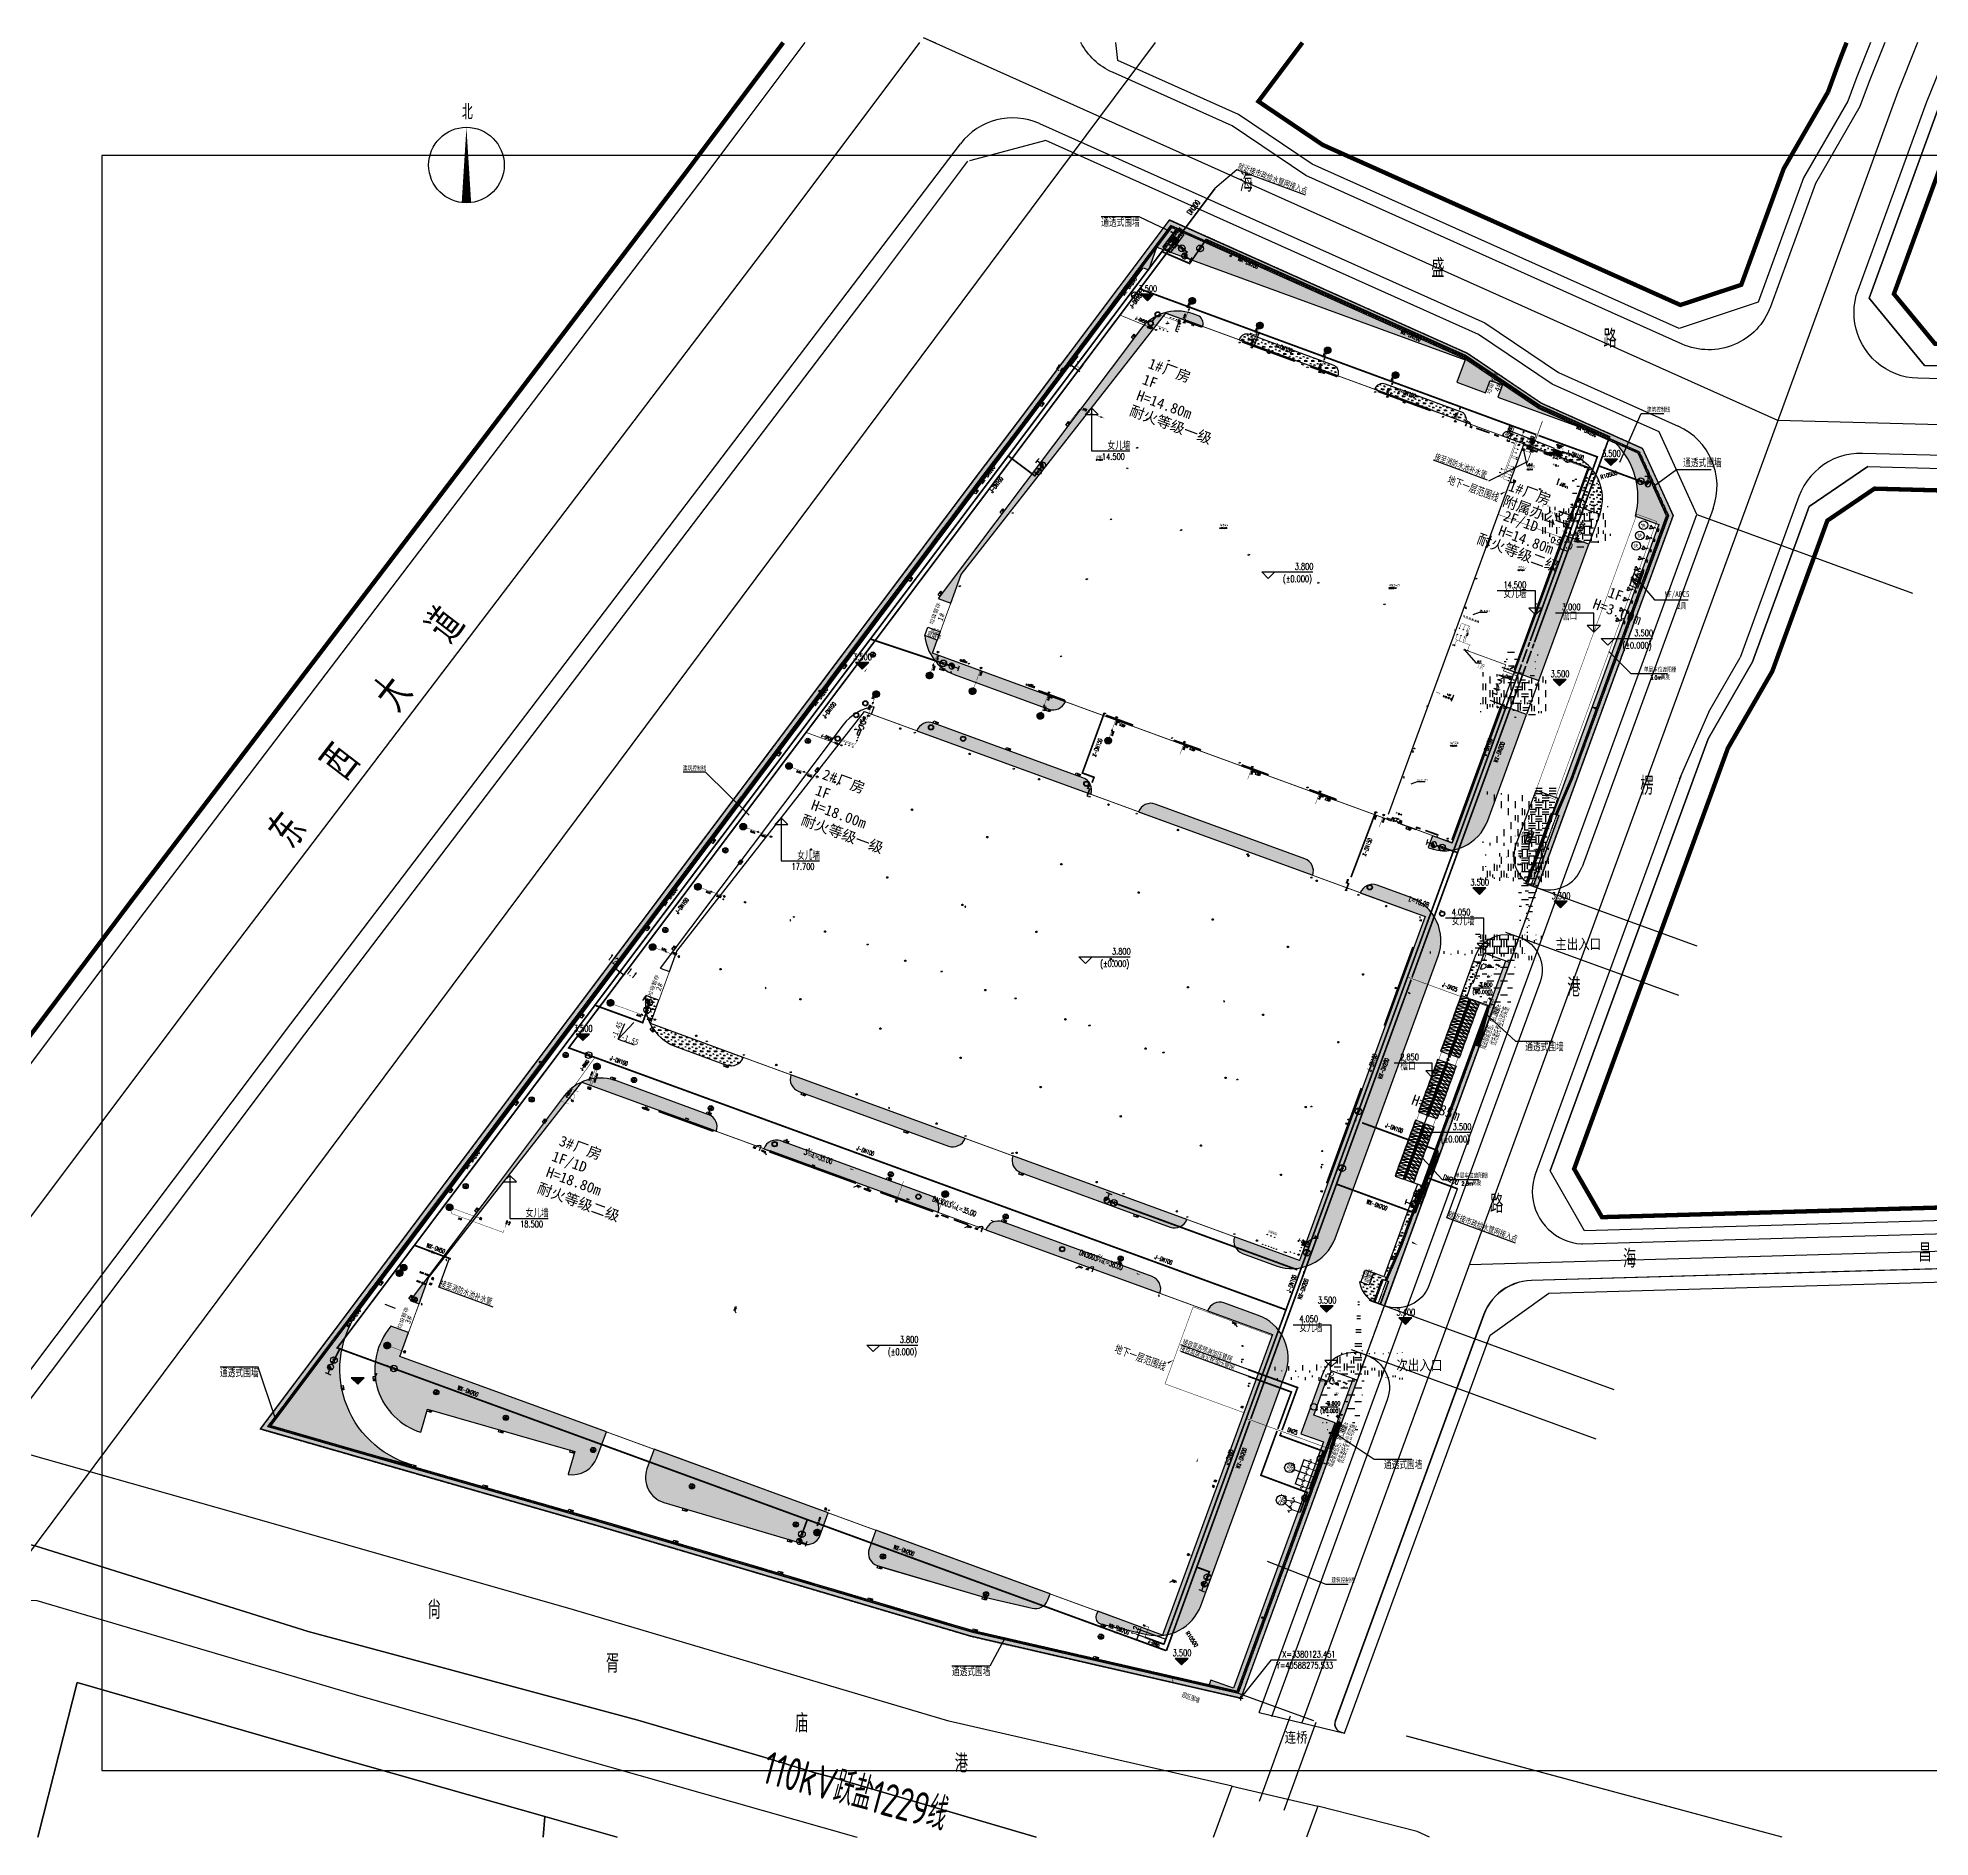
# Model space of a CAD drawing. Extents: x -11 to 40589024741, y -2 to 3380586937.
# Drawn here: x 40588000409 to 40588433124, y 3380091657 to 3380503252 of the extents above; entities that cross this region are included whole.
import ezdxf
from ezdxf.enums import TextEntityAlignment as Align

# ---------------------------------------------------------------- set-up
doc = ezdxf.new("R2010")
doc.units = 0
doc.header["$LTSCALE"] = 10
doc.header["$MEASUREMENT"] = 0
for name, pattern in [('10平面$0$DASH', [0.35, 0.25, -0.1]), ('124-SF$0$DASH', [0.35, 0.25, -0.1]), ('CENTER', [50.8, 31.75, -6.35, 6.35, -6.35]), ('DASH', [0.35, 0.25, -0.1]), ('DOTE', [2.42, 2, -0.2, 0.02, -0.2])]:
    doc.linetypes.add(name, pattern=pattern)
doc.layers.get('Defpoints').update_dxf_attribs({"color": 210})
for name, color, linetype in [('0-WALL', 252, 'Continuous'), ('00绿地$0$A-车位', 253, 'Continuous'), ('1-单体废水', 42, 'Continuous'), ('1-单体污水', 50, 'Continuous'), ('1-单体雨水', 131, 'Continuous'), ('10平面$0$WINDOW', 4, 'Continuous'), ('124-SF$0$J_EQPM_SMAL(空调室内外机)', 252, 'Continuous'), ('A-AXIS-DOTE', 14, 'DOTE'), ('A-AXIS-ELEV', 4, 'Continuous'), ('A-FIRE-TEXT', 61, 'Continuous'), ('A-HATCH-1', 252, 'Continuous'), ('A-HRAIL', 173, 'Continuous'), ('A-LIN-V', 9, 'Continuous'), ('A-TEXT', 61, 'Continuous'), ('A-WC', 223, 'Continuous'), ('A-防火门', 252, 'Continuous'), ('CURTWALL', 252, 'Continuous'), ('DIM_污水', 2, 'Continuous'), ('DIM_给水', 3, 'Continuous'), ('DIM_雨水', 4, 'Continuous'), ('EQUIP_地漏', 7, 'Continuous'), ('EQUIP_消火栓', 7, 'Continuous'), ('EVALVE_喷淋', 7, 'Continuous'), ('FM_ZF喷淋', 6, 'Continuous'), ('FM_ZF消防', 1, 'Continuous'), ('FM_ZF给水', 3, 'Continuous'), ('gps-wang', 90, 'Continuous'), ('GPS-ZF废水', 31, 'Continuous'), ('Gps-ZF雨水', 4, 'TG_Y'), ('PUB_TEXT', 7, 'Continuous'), ('SB_ZF污水', 2, 'Continuous'), ('SB_ZF消火栓', 10, 'Continuous'), ('SB_ZF消火栓M', 10, 'Continuous'), ('SB_ZF消防', 1, 'Continuous'), ('TEXT_污水', 2, 'Continuous'), ('TEXT_消防', 1, 'Continuous'), ('TEXT_给水', 3, 'Continuous'), ('TEXT_雨水', 4, 'Continuous'), ('TWT_TEXT', 7, 'Continuous'), ('TWT_雨水口', 4, 'Continuous'), ('VPIPE-雨水', 4, 'Continuous'), ('WELL_ZF雨水', 4, 'Continuous'), ('WELL_污水', 2, 'Continuous'), ('WELL_雨水', 4, 'Continuous'), ('WINDOW', 252, 'Continuous'), ('WINDOW_TEXT', 7, 'Continuous'), ('WZ_ZF消防', 10, 'Continuous'), ('WZ_ZF给水', 3, 'Continuous'), ('WZ_ZF雨水', 4, 'Continuous'), ('填充', 8, 'Continuous'), ('建-引出', 3, 'Continuous'), ('建-房间', 252, 'Continuous'), ('建-文字', 7, 'Continuous'), ('建-窗', 252, 'Continuous'), ('建-门', 4, 'Continuous'), ('建-门窗编号', 7, 'Continuous'), ('虹吸管道配件', 7, 'Continuous'), ('虹吸雨水斗', 6, 'Continuous'), ('雨水标高', 4, 'Continuous')]:
    doc.layers.add(name, color=color, linetype=linetype)
for name, color, linetype, lineweight in [('Gps-ZF喷淋', 6, 'TG_ZP', 60), ('GPS-ZF污水', 2, 'TG_W', 60), ('GPS-ZF消防', 1, 'TG_X', 60), ('GPS-ZF给水', 3, 'TG_J', 60), ('LG-ZF污水', 2, 'Continuous', 60), ('LG-ZF给水', 3, 'Continuous', 60), ('LG-ZF雨水', 4, 'Continuous', 60)]:
    doc.layers.add(name, color=color, linetype=linetype, lineweight=lineweight)
doc.styles.add('-宋体', font='', dxfattribs={"width": 0.75})
doc.styles.add('124-SF$0$-宋体', font='')
doc.styles.add('124-SF$0$Standard', font='gbenor.shx', dxfattribs={"bigfont": 'gbcbig.shx'})
doc.styles.add('_TCH_DIM', font='SIMPLEX', dxfattribs={"bigfont": 'GBCBIG'})
doc.styles.add('_TCH_DIM_T3', font='SIMPLEX', dxfattribs={"width": 0.705882, "bigfont": 'GBCBIG'})
doc.styles.add('_TCH_SPACE', font='SIMPLEX', dxfattribs={"height": 5, "bigfont": 'GBCBIG'})
doc.styles.add('_TCH_WINDOW', font='SIMPLEX', dxfattribs={"height": 3.5, "bigfont": 'GBCBIG'})
doc.styles.add('_TWT_PIPEDN', font='SIMPLEX', dxfattribs={"width": 0.6, "height": 3, "bigfont": 'HZTXT'})
doc.styles.add('_TWT_SERIAL', font='SIMPLEX', dxfattribs={"width": 0.8, "height": 3, "bigfont": 'HZTXT'})
doc.styles.add('A-AREA', font='SIMPLEX', dxfattribs={"bigfont": 'GBCBIG'})
doc.styles.add('A-STANDARD', font='SIMPLEX', dxfattribs={"bigfont": 'GBCBIG'})
doc.styles.add('A-WIN-LABEL', font='SIMPLEX', dxfattribs={"bigfont": 'GBCBIG'})
doc.styles.add('note_txt', font='arial.ttf', dxfattribs={"width": 0.75})
doc.styles.get("Standard").update_dxf_attribs({"font": 'GBENOR', "width": 0.7, "bigfont": 'GBCBIG'})
doc.styles.add('TG_LINETYPE', font='SIMPLEX', dxfattribs={"width": 0.8, "height": 3.5, "bigfont": 'HZTXT'})
doc.styles.add('黑体', font='simhei.ttf', dxfattribs={"height": 12})
doc.styles.get('-宋体').set_extended_font_data('SimSun')
doc.styles.get('124-SF$0$-宋体').set_extended_font_data('SimSun')
doc.linetypes.add('TG_J', pattern='A,2,-0.3,["J",TG_LINETYPE,S=0.1,R=0,X=-0.23,Y=-0.15],0', length=2.3)
doc.linetypes.add('TG_W', pattern='A,2,-0.3,["W",TG_LINETYPE,S=0.1,R=0,X=-0.23,Y=-0.15],0', length=2.3)
doc.linetypes.add('TG_WX', pattern='A,3,-0.6,["WX",TG_LINETYPE,S=0.1,R=0,X=-0.52,Y=-0.15],0', length=3.6)
doc.linetypes.add('TG_X', pattern='A,5,-0.3,["X",TG_LINETYPE,S=0.1,R=0,X=-0.23,Y=-0.15],0', length=5.3)
doc.linetypes.add('TG_Y', pattern='A,2,-0.3,["Y",TG_LINETYPE,S=0.1,R=0,X=-0.25,Y=-0.15],0', length=2.3)
doc.linetypes.add('TG_ZP', pattern='A,3,-0.6,["ZP",TG_LINETYPE,S=0.1,R=0,X=-0.52,Y=-0.15],0', length=3.6)
doc.dimstyles.new('_TCH_ARCH&&400', dxfattribs={"dimtxt": 1190, "dimasz": 400, "dimexe": 400, "dimexo": 400, "dimgap": 505, "dimtad": 1, "dimdec": 1, "dimlfac": 0.001, "dimzin": 0, "dimdsep": 46, "dimtxsty": '_TCH_DIM_T3', "dimblk": 'ARCHTICK', "dimcen": 0.09, "dimclrt": 7, "dimazin": 2, "dimtfac": 1, "dimtdec": 1, "dimtix": 1, "dimtmove": 2, "dimatfit": 3, "dimfxl": 1, "dimtolj": 1, "dimtzin": 0, "dimarcsym": 0})
doc.dimstyles.new('_TCH_ARCH&&450', dxfattribs={"dimtxt": 1338.75, "dimasz": 450, "dimexe": 450, "dimexo": 450, "dimgap": 568.125, "dimtad": 1, "dimdec": 1, "dimlfac": 0.001, "dimzin": 0, "dimdsep": 46, "dimtxsty": '_TCH_DIM_T3', "dimblk": 'ARCHTICK', "dimcen": 0.09, "dimclrt": 7, "dimazin": 2, "dimtfac": 1, "dimtdec": 1, "dimtix": 1, "dimtmove": 2, "dimatfit": 3, "dimfxl": 1, "dimtolj": 1, "dimtzin": 0, "dimarcsym": 0})
doc.dimstyles.new('_TCH_ARCH&&500', dxfattribs={"dimtxt": 1487.5, "dimasz": 500, "dimexe": 500, "dimexo": 500, "dimgap": 631.25, "dimtad": 1, "dimdec": 1, "dimlfac": 0.001, "dimzin": 0, "dimdsep": 46, "dimtxsty": '_TCH_DIM_T3', "dimblk": 'ARCHTICK', "dimcen": 0.09, "dimclrt": 7, "dimazin": 2, "dimtfac": 1, "dimtdec": 1, "dimtix": 1, "dimtmove": 2, "dimatfit": 3, "dimfxl": 1, "dimtolj": 1, "dimtzin": 0, "dimarcsym": 0})
pattern_1 = [(359.79974, (40586781652.2, 3380096977.4), (1605.5824, 1594.398), [240, -48, 64, -48, 240, -960]), (359.79974, (40586781572.4, 3380097025.7), (1605.5824, 1594.398), [160, -120, 240, -120, 160, -800]), (359.79974, (40586782134.6, 3380097663.7), (1605.5824, 1594.398), [200, -80, 200, -1120]), (359.79974, (40586781335.8, 3380097986.5), (1605.5824, 1594.398), [80, -160, 80, -1280]), (89.79974, (40586781495.8, 3380097986), (-1594.398, 1605.5824), [144, -1456]), (89.79974, (40586781972.4, 3380097024.3), (-1594.398, 1605.5824), [160, -1440]), (89.79974, (40586782374.6, 3380097662.9), (-1594.398, 1605.5824), [160, -1440]), (44.79974, (40586782180.3, 3380097007.6), (5.5922, 1599.9902), [160, -2102.7417]), (134.79974, (40586781764.3, 3380097009), (-1599.9902, 5.5922), [160, -2102.7417]), (63.23469, (40586782132.4, 3380097015.7), (5.5922, 1599.99023), [160, -3417.7088]), (75.7635, (40586782052.4, 3380097024), (5.59221, 1599.99023), [160, -6436.969]), (75.7635, (40586782454.64, 3380097662.6), (5.59221, 1599.99023), [128, -6468.969]), (75.7635, (40586781527.76, 3380097985.85), (5.59221, 1599.99023), [112, -6484.969]), (103.835987, (40586781892.4, 3380097024.57), (5.59221, 1599.99023), [160, -6436.969]), (103.835987, (40586782294.64, 3380097663.17), (5.59221, 1599.99023), [128, -6468.969]), (103.835987, (40586781463.76, 3380097986.07), (5.59221, 1599.99023), [112, -6484.969]), (116.364795, (40586781812.4, 3380097016.85), (5.5922, 1599.99023), [160, -3417.7069])]

# ---------------------------------------------------------------- blocks, each defined once
blk = doc.blocks.new('555555555555555-M')
at = {"layer": 'A-LIN-V'}
h = blk.add_hatch(dxfattribs=at)
h.set_pattern_fill('ANSI31', color=256, scale=0.2, angle=212.6932)
h.set_pattern_definition([(45, (0, 0), (-0.2245064, 0.2245064), [])])
h.paths.add_polyline_path([(-149.82, -516.05), (-149.82, -515.05), (-159.82, -515.05), (-159.82, -516.05)])
blk.add_lwpolyline([(-149.82, -516.05), (-149.82, -515.05), (-159.82, -515.05), (-159.82, -516.05), (-149.82, -516.05)], dxfattribs=at)
at = {"layer": 'PUB_TEXT', "width": 0.7}
for s, height, p in [('成品智能信包，格口数量≥', 1.3222, (-160.1, -517.65)), ('优先委托专业公司实施', 1.322, (-158.47, -519.57)), ('36', 1.312, (-152.01, -517.65)), ('个', 1.32, (-150.94, -517.65))]:
    blk.add_text(s, height=height, dxfattribs=at).set_placement(p)
blk = doc.blocks.new('G$C475ACE7D')
h = blk.add_hatch(color=1)
h.dxf.hatch_style = 1
h.paths.add_polyline_path([(0, -750), (-878, 0), (0, 750)])
at = {"color": 1}
blk.add_lwpolyline([(0, -750), (-878, 0), (0, 750), (0, -750)], close=True, dxfattribs=at)
blk = doc.blocks.new('gfctuc')
blk.add_lwpolyline([(2035210, 4060000), (2035210, 4059500), (2035460, 4059500), (2035460, 4060000)], close=True)
blk.add_lwpolyline([(2035210, 4060000), (2035460, 4059500)])
at = {"layer": 'A-FIRE-TEXT', "style": 'note_txt', "width": 0.75}
blk.add_text('充电桩', height=139.2, rotation=270, dxfattribs=at).set_placement((2035260, 4059973))
blk = doc.blocks.new('AD-P-B01-B04$0$AD-PMDT-B1F$0$sdftr')
at = {"color": 0}
for p, q in [((-63180, -35534), (-63180, -35514)), ((-63180, -36064), (-63180, -36084)), ((-63030, -35499), (-63165, -35499)), ((-63030, -35549), (-63165, -35549)), ((-63030, -36049), (-63165, -36049)), ((-63030, -36099), (-63165, -36099)), ((-62880, -35399), (-63030, -35399)), ((-63030, -35399), (-63030, -35799)), ((-63030, -36199), (-63030, -35799)), ((-62880, -36199), (-63030, -36199)), ((-62880, -35450), (-62880, -35399)), ((-62880, -36147), (-62880, -36199)), ((-62631, -35699), (-62555, -35699)), ((-62555, -35899), (-62631, -35899)), ((-62555, -35699), (-62555, -35899)), ((-61903, -36026), (-61922, -36020)), ((-61280, -35799), (-61568, -35799))]:
    blk.add_line(p, q, dxfattribs=at)
for centre, radius, start, end in [((-63165, -35514), 15, 89.99945, 179.99945), ((-63165, -35534), 15, 179.99945, 270.00055), ((-63165, -36064), 15, 89.99945, 179.99945), ((-63165, -36084), 15, 179.99945, 270.00055), ((-62980, -35799), 362, 16.02199, 73.97801), ((-62980, -35799), 362, 286.02199, 343.97801), ((-62447, -35969), 212, 4.0504, 120.70031), ((-62447, -35969), 192, 4.61547, 124.31856), ((-62076, -35975), 180, 173.30088, 343.49758), ((-62076, -35975), 160, 172.63141, 343.49759)]:
    blk.add_arc(centre, radius, start, end, dxfattribs=at)
at = {"xscale": -1, "rotation": 179.884104689103}
blk.add_blockref('gfctuc', (-2088274, 4028060), dxfattribs=at)
blk = doc.blocks.new('G$CBCF8E9EB')
blk.add_circle((0, 0), 1)
at = {"layer": 'PUB_TEXT', "style": '黑体'}
blk.add_text('快', height=0.75, rotation=91.1337, dxfattribs=at).set_placement((0.03, -0.05), align=Align.MIDDLE)
blk = doc.blocks.new('G$CD8C487B3')
at = {"layer": 'A-LIN-V'}
blk.add_lwpolyline([(-830, 1420), (1170, 1420), (1170, -1580), (-830, -1580)], close=True, dxfattribs=at)
at = {"layer": '建-文字', "style": 'A-STANDARD'}
for s, p in [('成品', (131, -771)), ('吸烟亭', (1076, -1171))]:
    blk.add_text(s, height=1057.8, rotation=90, dxfattribs=at).set_placement(p)
blk = doc.blocks.new('00绿地$0$G$C40593B0A')
at = {"layer": '00绿地$0$A-车位'}
blk.add_lwpolyline([(-1560, 590), (-760, 590), (-760, -1410), (-1560, -1410)], close=True, dxfattribs=at)
blk.add_lwpolyline([(-760, 590), (-1560, -1410)], dxfattribs=at)
blk = doc.blocks.new('G$CA8ABDEB5')
at = {"layer": 'A-LIN-V'}
blk.add_lwpolyline([(-1000, 0), (0, 0), (0, -3000), (-1000, -3000)], close=True, dxfattribs=at)
for centre in [(-500, -600), (-500, -1500), (-500, -2400)]:
    blk.add_circle(centre, 200, dxfattribs=at)
at = {"layer": '建-文字', "style": 'A-STANDARD'}
blk.add_text('旗杆', height=1057.8, dxfattribs=at).set_placement((-2573, -1949))
blk = doc.blocks.new('$VALVE$00000752')
for p, q in [((-112.5, 75), (112.5, 75)), ((112.5, 75), (112.5, -75)), ((112.5, -75), (-112.5, -75))]:
    blk.add_line(p, q)
blk.add_lwpolyline([(-112.5, -75), (112.5, 0), (-112.5, 75)], close=True)
for p in [(-112.5, 0), (112.5, 0)]:
    blk.add_point(p)
blk.add_solid([(-112.5, 75), (112.5, 0), (-112.5, -75)])
blk = doc.blocks.new('“奔腾”虹吸雨水斗')
at = {"layer": '虹吸雨水斗', "lineweight": 25}
for p, q in [((946944, 86685), (947028, 86658)), ((947028, 86641), (946944, 86614)), ((947032, 86673), (946946, 86692)), ((946946, 86607), (947032, 86625)), ((946982, 86753), (947040, 86688)), ((947040, 86611), (946982, 86546)), ((947052, 86699), (946987, 86758)), ((946987, 86541), (947052, 86600)), ((947048, 86793), (947066, 86707)), ((947066, 86592), (947048, 86506)), ((947082, 86711), (947055, 86795)), ((947055, 86504), (947082, 86587)), ((947125, 86795), (947098, 86711)), ((947098, 86587), (947125, 86504)), ((947114, 86707), (947132, 86793)), ((947132, 86506), (947114, 86592)), ((947194, 86758), (947128, 86699)), ((947128, 86600), (947194, 86541)), ((947140, 86688), (947199, 86753)), ((947199, 86546), (947140, 86611)), ((947234, 86692), (947148, 86673)), ((947148, 86625), (947234, 86607)), ((947152, 86658), (947236, 86685)), ((947236, 86614), (947152, 86641))]:
    blk.add_line(p, q, dxfattribs=at)
for radius in [150, 47.6]:
    blk.add_circle((947090, 86649), radius, dxfattribs=at)
for centre, start, end in [((947025, 86649), 291.63817, 68.36747), ((947034, 86682), 261.63817, 38.36747), ((947034, 86617), 321.63817, 98.36747), ((947057, 86706), 231.63817, 8.36747), ((947057, 86593), 351.63817, 128.36747), ((947090, 86715), 201.63817, 338.36747), ((947090, 86584), 21.63817, 158.36747), ((947123, 86706), 171.63817, 308.36747), ((947123, 86593), 51.63817, 188.36747), ((947147, 86682), 141.63817, 278.36747), ((947147, 86617), 81.63817, 218.36747), ((947155, 86649), 111.63817, 248.36747)]:
    blk.add_arc(centre, 8.82, start, end, dxfattribs=at)
blk = doc.blocks.new('A$C5F4A4BCE')
at = {"layer": '虹吸管道配件'}
for p, q in [((177, 0), (0, 176)), ((307, 347), (30, 146)), ((333, 321), (54, 43)), ((359, 295), (158, 18)), ((388, 266), (278, 376)), ((333, 321), (360, 348))]:
    blk.add_line(p, q, dxfattribs=at)
blk = doc.blocks.new('A$C45D56988')
at = {"layer": 'SB_ZF消火栓', "linetype": 'Continuous'}
h = blk.add_hatch(dxfattribs=at)
h.set_pattern_fill('ANSI31', color=256, scale=129.330432, angle=270, style=0)
h.set_pattern_definition([(45, (-18467.836, -6006.072), (11.431303, -11.431303), [])])
h.paths.add_polyline_path([(170, 29), (170, 113), (95, 113), (95, 29)])
h = blk.add_hatch(dxfattribs=at)
h.set_pattern_fill('ANSI31', color=256, scale=129.330432, angle=270, style=0)
h.set_pattern_definition([(45, (-18145.295, -6006.072), (11.431303, -11.431303), [])])
h.paths.add_polyline_path([(492, 29), (492, 113), (418, 113), (418, 29)])
for points, const_width in [([(254, 6), (133, 217), (11, 6), (254, 6), (133, 217)], 12.9), ([(170, 29), (170, 113), (95, 113), (95, 29), (170, 29)], 7.76), ([(576, 6), (455, 217), (334, 6), (576, 6), (455, 217)], 12.9), ([(492, 29), (492, 113), (418, 113), (418, 29), (492, 29)], 7.76)]:
    blk.add_lwpolyline(points, dxfattribs=dict(at, const_width=const_width))
blk = doc.blocks.new('A$C34D37DA4')
at = {"ltscale": 0.5}
for points in [[(-250, -108), (250, -108), (250, 392), (-250, 392)], [(-200, -58), (200, -58), (200, 342), (-200, 342)]]:
    blk.add_lwpolyline(points, close=True, dxfattribs=at)
for points in [[(-200, 342), (-28, 171)], [(-200, -58), (-28, 114)], [(28, 171), (200, 342)], [(28, 114), (200, -58)]]:
    blk.add_lwpolyline(points, dxfattribs=at)
blk.add_circle((0, 142), 40, dxfattribs=at)
at = {"layer": 'A-AXIS-DOTE'}
blk.add_lwpolyline([(0, 427), (0, -333)], dxfattribs=at)
blk = doc.blocks.new('空调室外机')
at = {"layer": '124-SF$0$J_EQPM_SMAL(空调室内外机)', "linetype": '124-SF$0$DASH', "ltscale": 0.5}
for p, q in [((2034887, 1697910), (2035787, 1697560)), ((2034887, 1697560), (2035787, 1697910))]:
    blk.add_line(p, q, dxfattribs=at)
blk.add_lwpolyline([(2034887, 1697910), (2035787, 1697910), (2035787, 1697560), (2034887, 1697560)], close=True, dxfattribs=at)
at = {"layer": '124-SF$0$J_EQPM_SMAL(空调室内外机)', "ltscale": 0.5, "style": '124-SF$0$-宋体', "width": 0.8}
blk.add_text('AC', height=150, dxfattribs=at).set_placement((2035248, 1697654))
blk = doc.blocks.new('壁挂式空调室内机')
at = {"layer": '124-SF$0$J_EQPM_SMAL(空调室内外机)', "linetype": '124-SF$0$DASH', "ltscale": 0.5}
for p, q in [((2036017, 1699012), (2035817, 1699012)), ((2036017, 1698212), (2035817, 1698212)), ((2036017, 1699012), (2036017, 1698212))]:
    blk.add_line(p, q, dxfattribs=at)
for points in [[(2035692, 1698762), (2035692, 1698691), (2035767, 1698691), (2035767, 1698533), (2035692, 1698533), (2035692, 1698462), (2035567, 1698612)], [(2035797, 1698212), (2036017, 1698212), (2036017, 1699012), (2035797, 1699012)]]:
    blk.add_lwpolyline(points, close=True, dxfattribs=at)
blk.add_lwpolyline([(2035797, 1698937), (2035767, 1698937), (2035767, 1698287), (2035797, 1698287)], dxfattribs=at)
at = {"layer": '124-SF$0$J_EQPM_SMAL(空调室内外机)', "linetype": '124-SF$0$DASH', "ltscale": 0.5, "style": '124-SF$0$Standard', "width": 0.7}
blk.add_text('1P', height=100, rotation=90, dxfattribs=at).set_placement((2036025, 1698967), align=Align.CENTER)
blk = doc.blocks.new('A$C5D961328')
at = {"layer": 'SB_ZF消火栓'}
blk.add_hatch(color=256, dxfattribs=at).paths.add_polyline_path([(0, 40), (700, 40), (700, 240)])
at = {"layer": 'SB_ZF消火栓', "linetype": 'Continuous'}
h = blk.add_hatch(dxfattribs=at)
h.set_pattern_fill('ANSI31', color=256, scale=129.330432, angle=270, style=0)
h.set_pattern_definition([(45, (-18410.044, -5691.868), (11.431303, -11.431303), [])])
h.paths.add_polyline_path([(228, 343), (228, 427), (153, 427), (153, 343)])
h = blk.add_hatch(dxfattribs=at)
h.set_pattern_fill('ANSI31', color=256, scale=129.330432, angle=270, style=0)
h.set_pattern_definition([(45, (-18087.504, -5691.868), (11.431303, -11.431303), [])])
h.paths.add_polyline_path([(550, 343), (550, 427), (475, 427), (475, 343)])
at = {"layer": 'SB_ZF消火栓'}
for p, q in [((700, 240), (0, 240)), ((0, 240), (0, 40)), ((700, 240), (0, 40)), ((0, 40), (700, 40)), ((1195, 735), (700, 240)), ((700, 240), (700, 40))]:
    blk.add_line(p, q, dxfattribs=at)
at = {"layer": 'SB_ZF消火栓', "linetype": 'Continuous'}
for points, const_width in [([(312, 321), (190, 531), (69, 321), (312, 321), (190, 531)], 12.9), ([(228, 343), (228, 427), (153, 427), (153, 343), (228, 343)], 7.76), ([(634, 321), (513, 531), (392, 321), (634, 321), (513, 531)], 12.9), ([(550, 343), (550, 427), (475, 427), (475, 343), (550, 343)], 7.76)]:
    blk.add_lwpolyline(points, dxfattribs=dict(at, const_width=const_width))
at = {"layer": 'SB_ZF消火栓', "color": 1}
blk.add_circle((140, 140), 32.5, dxfattribs=at)
blk = doc.blocks.new('64')
at = {"layer": 'gps-wang'}
blk.add_hatch(color=256, dxfattribs=at).paths.add_polyline_path([(0, 315), (-202, -242), (202, -242)])
blk.add_circle((0, 0), 315, dxfattribs=at)
blk = doc.blocks.new('排污泵')
at = {"layer": 'Gps-ZF雨水', "const_width": 60}
for points in [[(0, 192), (0, 50)], [(50, 0), (366, 0)], [(416, 192), (416, 50)]]:
    blk.add_lwpolyline(points, dxfattribs=at)
at = {"layer": 'LG-ZF雨水', "linetype": 'Continuous'}
for centre in [(0, 0), (416, 0)]:
    blk.add_circle(centre, 50, dxfattribs=at)
at = {"layer": '填充', "extrusion": (0, 0, -1), "xscale": 0.3675000001676381, "yscale": 0.3675000001676381, "zscale": -0.3675000001676381, "rotation": 180}
for p in [(0, 307), (-416, 307)]:
    blk.add_blockref('64', p, dxfattribs=at)
blk = doc.blocks.new('$VALVE$00000656')
for p, q in [((-113, 110), (-113, -100)), ((118, -164), (-119, -164))]:
    blk.add_line(p, q)
blk.add_lwpolyline([(119, 5, 203, 0, 0), (-113, 5, 0, 0, 0)], format="xyseb")
blk.add_lwpolyline([(119, 107), (-113, 5), (119, -97)], close=True)
for p in [(-113, 5), (119, 5)]:
    blk.add_point(p)
blk.add_solid([(-44, -164), (-44, -139), (-119, -164)])
blk = doc.blocks.new('A$C43AB32EA_M')
at = {"layer": 'SB_ZF消防', "color": 6, "const_width": 50}
for points in [[(-414, 522), (-357, 578)], [(-357, 578), (-301, 635)], [(-216, 437), (-357, 578)], [(-216, 437), (-74, 578)], [(-216, 0), (-216, 437)], [(-74, 578), (-131, 635)], [(-18, 522), (-74, 578)]]:
    blk.add_lwpolyline(points, dxfattribs=at)
blk = doc.blocks.new('A$C37F55043_M')
at = {"layer": 'SB_ZF消防', "color": 1, "const_width": 50}
for points in [[(-527, 435), (-470, 491)], [(-470, 491), (-414, 548)], [(-329, 350), (-470, 491)], [(-329, 350), (-187, 491)], [(-329, -87), (-329, 350)], [(-187, 491), (-244, 548)], [(-131, 435), (-187, 491)]]:
    blk.add_lwpolyline(points, dxfattribs=at)
blk = doc.blocks.new('虹吸井')
at = {"layer": 'WELL_ZF雨水', "color": 9, "linetype": 'Continuous'}
for p, q in [((-17252, -4215), (-16532, -3495)), ((-17252, -4218), (-16530, -3495)), ((-17252, -4220), (-16527, -3495)), ((-17252, -4222), (-16525, -3495)), ((-17252, -4208), (-16539, -3496)), ((-17252, -4211), (-16537, -3496)), ((-17252, -4213), (-16534, -3496)), ((-17252, -4225), (-16920, -3893)), ((-17252, -4227), (-16932, -3907)), ((-17252, -4229), (-16940, -3917)), ((-17252, -4232), (-16947, -3926)), ((-17252, -4234), (-16953, -3934)), ((-17252, -4236), (-16958, -3942)), ((-17252, -4238), (-16963, -3949)), ((-17252, -4241), (-16967, -3955)), ((-17252, -4243), (-16971, -3961)), ((-17252, -4245), (-16975, -3967)), ((-17252, -4247), (-16978, -3973)), ((-17252, -4250), (-16981, -3978)), ((-17252, -4252), (-16984, -3983)), ((-17252, -4254), (-16987, -3988)), ((-17252, -4256), (-16989, -3993)), ((-17252, -4258), (-16992, -3998)), ((-17252, -4261), (-16994, -4003)), ((-17252, -4263), (-16997, -4007)), ((-17252, -4265), (-16999, -4012)), ((-17252, -4267), (-17001, -4016)), ((-17252, -4269), (-17003, -4020)), ((-17252, -4272), (-17005, -4024)), ((-17252, -4274), (-17007, -4028)), ((-17252, -4276), (-17008, -4032)), ((-17252, -4278), (-17010, -4036)), ((-17252, -4280), (-17012, -4040)), ((-17252, -4282), (-17013, -4044)), ((-17251, -4196), (-16551, -3496)), ((-17251, -4199), (-16549, -3496)), ((-17251, -4201), (-16546, -3496)), ((-17251, -4204), (-16544, -3496)), ((-17251, -4206), (-16541, -3496)), ((-17251, -4192), (-16556, -3497)), ((-17251, -4194), (-16553, -3497)), ((-17251, -4284), (-17015, -4048)), ((-17251, -4287), (-17016, -4052)), ((-17251, -4289), (-17018, -4055)), ((-17251, -4291), (-17019, -4059)), ((-17251, -4293), (-17020, -4063)), ((-17251, -4295), (-17022, -4066)), ((-17251, -4297), (-17023, -4070)), ((-17250, -4184), (-16563, -3497)), ((-17250, -4187), (-16561, -3497)), ((-17250, -4189), (-16558, -3497)), ((-17250, -4179), (-16568, -3498)), ((-17250, -4182), (-16566, -3498)), ((-17250, -4299), (-17024, -4073)), ((-17250, -4301), (-17025, -4076)), ((-17250, -4303), (-17027, -4080)), ((-17250, -4306), (-17028, -4083)), ((-17250, -4308), (-17029, -4086)), ((-17250, -4310), (-17030, -4090)), ((-17249, -4172), (-16575, -3498)), ((-17249, -4174), (-16573, -3498)), ((-17249, -4177), (-16570, -3498)), ((-17249, -4169), (-16578, -3499)), ((-17249, -4312), (-17031, -4093)), ((-17249, -4314), (-17032, -4096)), ((-17249, -4316), (-17033, -4099)), ((-17249, -4318), (-17033, -4102)), ((-17249, -4320), (-17034, -4106)), ((-17248, -4162), (-16585, -3499)), ((-17248, -4164), (-16583, -3499)), ((-17248, -4167), (-16580, -3499)), ((-17248, -4159), (-16588, -3500)), ((-17248, -4322), (-17035, -4109)), ((-17248, -4324), (-17036, -4112)), ((-17248, -4326), (-17037, -4115)), ((-17248, -4328), (-17038, -4118)), ((-17248, -4330), (-17038, -4121)), ((-17247, -4154), (-16593, -3500)), ((-17247, -4157), (-16590, -3500)), ((-17247, -4152), (-16596, -3501)), ((-17247, -4332), (-17039, -4124)), ((-17247, -4334), (-17040, -4127)), ((-17247, -4336), (-17040, -4130)), ((-17247, -4338), (-17041, -4133)), ((-17246, -4147), (-16601, -3501)), ((-17246, -4149), (-16598, -3501)), ((-17246, -4144), (-16603, -3502)), ((-17246, -4340), (-17042, -4135)), ((-17246, -4342), (-17042, -4138)), ((-17246, -4344), (-17043, -4141)), ((-17246, -4346), (-17044, -4144)), ((-17245, -4139), (-16609, -3502)), ((-17245, -4141), (-16606, -3502)), ((-17245, -4136), (-16611, -3503)), ((-17245, -4348), (-17044, -4147)), ((-17245, -4350), (-17045, -4150)), ((-17245, -4352), (-17045, -4152)), ((-17245, -4354), (-17046, -4155)), ((-17244, -4134), (-16614, -3503)), ((-17244, -4131), (-16616, -3504)), ((-17244, -4356), (-17046, -4158)), ((-17244, -4358), (-17047, -4160)), ((-17244, -4360), (-17047, -4163)), ((-17243, -4126), (-16622, -3504)), ((-17243, -4128), (-16619, -3504)), ((-17243, -4362), (-17047, -4166)), ((-17243, -4364), (-17048, -4169)), ((-17243, -4366), (-17048, -4171)), ((-17242, -4120), (-16627, -3505)), ((-17242, -4123), (-16624, -3505)), ((-17242, -4117), (-16630, -3506)), ((-17242, -4367), (-17049, -4174)), ((-17242, -4369), (-17049, -4176)), ((-17242, -4371), (-17049, -4179)), ((-17241, -4115), (-16633, -3506)), ((-17241, -4112), (-16635, -3507)), ((-17241, -4373), (-17050, -4182)), ((-17241, -4375), (-17050, -4184)), ((-17241, -4377), (-17050, -4187)), ((-17240, -4109), (-16638, -3507)), ((-17240, -4107), (-16641, -3508)), ((-17240, -4379), (-17051, -4189)), ((-17240, -4381), (-17051, -4192)), ((-17240, -4383), (-17051, -4194)), ((-17239, -4104), (-16644, -3508)), ((-17239, -4101), (-16646, -3509)), ((-17239, -4385), (-17052, -4197)), ((-17239, -4387), (-17052, -4199)), ((-17239, -4388), (-17052, -4202)), ((-17238, -4098), (-16649, -3509)), ((-17238, -4390), (-17052, -4204)), ((-17238, -4392), (-17052, -4207)), ((-17237, -4095), (-16652, -3510)), ((-17237, -4093), (-16655, -3511)), ((-17237, -4394), (-17053, -4209)), ((-17237, -4396), (-17053, -4212)), ((-17237, -4398), (-17053, -4214)), ((-17236, -4090), (-16658, -3511)), ((-17236, -4087), (-16661, -3512)), ((-17236, -4400), (-17053, -4216)), ((-17236, -4401), (-17053, -4219)), ((-17236, -4403), (-17053, -4221)), ((-17235, -4084), (-16663, -3512)), ((-17235, -4405), (-17054, -4224)), ((-17235, -4407), (-17054, -4226)), ((-17234, -4081), (-16666, -3513)), ((-17234, -4078), (-16669, -3514)), ((-17234, -4409), (-17054, -4228)), ((-17234, -4411), (-17054, -4231)), ((-17234, -4412), (-17054, -4233)), ((-17233, -4075), (-16672, -3514)), ((-17233, -4414), (-17054, -4235)), ((-17233, -4416), (-17054, -4238)), ((-17232, -4072), (-16675, -3515)), ((-17232, -4069), (-16678, -3516)), ((-17232, -4418), (-17054, -4240)), ((-17232, -4420), (-17054, -4242)), ((-17231, -4066), (-16681, -3516)), ((-17231, -4422), (-17054, -4245)), ((-17231, -4423), (-17054, -4247)), ((-17230, -4063), (-16684, -3517)), ((-17230, -4425), (-17054, -4249)), ((-17230, -4427), (-17054, -4251)), ((-17230, -4429), (-17054, -4254)), ((-17229, -4060), (-16687, -3518)), ((-17229, -4057), (-16690, -3519)), ((-17229, -4431), (-17054, -4256)), ((-17229, -4432), (-17054, -4258)), ((-17228, -4054), (-16693, -3519)), ((-17228, -4434), (-17054, -4260)), ((-17228, -4436), (-17054, -4262)), ((-17227, -4051), (-16696, -3520)), ((-17227, -4438), (-17054, -4265)), ((-17227, -4439), (-17054, -4267)), ((-17226, -4048), (-16699, -3521)), ((-17226, -4441), (-17054, -4269)), ((-17226, -4443), (-17054, -4271)), ((-17225, -4045), (-16702, -3522)), ((-17225, -4042), (-16705, -3523)), ((-17225, -4445), (-17054, -4273)), ((-17225, -4447), (-17054, -4276)), ((-17224, -4039), (-16708, -3524)), ((-17224, -4448), (-17054, -4278)), ((-17224, -4450), (-17054, -4280)), ((-17223, -4036), (-16712, -3525)), ((-17223, -4452), (-17054, -4282)), ((-17223, -4454), (-17053, -4284)), ((-17222, -4033), (-16715, -3526)), ((-17222, -4455), (-17053, -4286)), ((-17222, -4457), (-17053, -4288)), ((-17221, -4029), (-16718, -3527)), ((-17221, -4459), (-17053, -4290)), ((-17221, -4460), (-17053, -4293)), ((-17220, -4026), (-16721, -3527)), ((-17220, -4462), (-17053, -4295)), ((-17220, -4464), (-17053, -4297)), ((-17219, -4023), (-16724, -3528)), ((-17219, -4466), (-17052, -4299)), ((-17219, -4467), (-17052, -4301)), ((-17218, -4020), (-16728, -3530)), ((-17218, -4469), (-17052, -4303)), ((-17218, -4471), (-17052, -4305)), ((-17217, -4016), (-16731, -3531)), ((-17217, -4472), (-17052, -4307)), ((-17217, -4474), (-17051, -4309)), ((-17216, -4013), (-16734, -3532)), ((-17216, -4476), (-17051, -4311)), ((-17215, -4010), (-16738, -3533)), ((-17215, -4478), (-17051, -4313)), ((-17215, -4479), (-17051, -4315)), ((-17214, -4006), (-16741, -3534)), ((-17214, -4481), (-17051, -4317)), ((-17214, -4483), (-17050, -4319)), ((-17213, -4484), (-17050, -4321)), ((-17213, -4486), (-17050, -4323)), ((-17212, -4003), (-16744, -3535)), ((-17212, -4488), (-17050, -4325)), ((-17211, -4000), (-16748, -3536)), ((-17210, -3996), (-16751, -3537)), ((-17209, -3993), (-16755, -3539)), ((-17208, -3989), (-16758, -3540)), ((-17206, -3986), (-16762, -3541)), ((-17205, -3982), (-16765, -3542)), ((-17204, -3978), (-16769, -3544)), ((-17202, -3975), (-16773, -3545)), ((-17201, -3971), (-16776, -3547)), ((-17199, -3967), (-16780, -3548)), ((-17198, -3964), (-16784, -3550)), ((-17196, -3960), (-16788, -3551)), ((-17195, -3956), (-16791, -3553)), ((-17193, -3952), (-16795, -3554)), ((-17191, -3948), (-16799, -3556)), ((-17190, -3944), (-16803, -3558)), ((-17188, -3940), (-16807, -3560)), ((-17186, -3936), (-16811, -3561)), ((-17184, -3932), (-16815, -3563)), ((-17182, -3928), (-16820, -3565)), ((-17180, -3924), (-16824, -3567)), ((-17178, -3919), (-16828, -3569)), ((-17176, -3915), (-16832, -3571)), ((-17174, -3911), (-16837, -3574)), ((-17172, -3906), (-16841, -3576)), ((-17169, -3901), (-16846, -3578)), ((-17167, -3897), (-16851, -3581)), ((-17164, -3892), (-16855, -3583)), ((-17162, -3887), (-16860, -3586)), ((-17159, -3882), (-16865, -3588)), ((-17156, -3877), (-16870, -3591)), ((-17153, -3872), (-16875, -3594)), ((-17150, -3867), (-16881, -3597)), ((-17147, -3861), (-16886, -3601)), ((-17143, -3855), (-16892, -3604)), ((-17140, -3850), (-16898, -3608)), ((-17136, -3844), (-16904, -3611)), ((-17132, -3837), (-16910, -3615)), ((-17128, -3831), (-16916, -3620)), ((-17123, -3824), (-16923, -3624)), ((-17118, -3817), (-16930, -3629)), ((-17113, -3809), (-16938, -3634)), ((-17107, -3801), (-16946, -3640)), ((-17101, -3792), (-16955, -3647)), ((-17093, -3783), (-16965, -3654)), ((-17084, -3772), (-16976, -3663)), ((-17073, -3758), (-16989, -3674)), ((-17056, -3739), (-17009, -3691)), ((-16864, -3837), (-16523, -3495)), ((-16850, -3825), (-16520, -3495)), ((-16840, -3817), (-16518, -3495)), ((-16831, -3810), (-16516, -3495)), ((-16823, -3804), (-16514, -3495)), ((-16815, -3799), (-16511, -3495)), ((-16808, -3794), (-16509, -3495)), ((-16802, -3790), (-16507, -3495)), ((-16796, -3786), (-16504, -3495)), ((-16790, -3782), (-16502, -3495)), ((-16784, -3779), (-16500, -3495)), ((-16779, -3776), (-16498, -3495)), ((-16774, -3773), (-16496, -3495)), ((-16769, -3770), (-16493, -3495)), ((-16764, -3768), (-16491, -3495)), ((-16759, -3765), (-16489, -3495)), ((-16754, -3763), (-16487, -3495)), ((-16750, -3760), (-16485, -3495)), ((-16745, -3758), (-16482, -3495)), ((-16741, -3756), (-16480, -3495)), ((-16737, -3754), (-16478, -3495)), ((-16733, -3752), (-16476, -3495)), ((-16728, -3750), (-16474, -3495)), ((-16724, -3749), (-16471, -3496)), ((-16721, -3747), (-16469, -3496)), ((-16717, -3745), (-16467, -3496)), ((-16713, -3744), (-16465, -3496)), ((-16709, -3742), (-16463, -3496)), ((-16705, -3741), (-16461, -3496)), ((-16702, -3739), (-16459, -3496)), ((-16698, -3738), (-16457, -3496)), ((-16694, -3736), (-16454, -3496)), ((-16691, -3735), (-16452, -3497)), ((-16687, -3734), (-16450, -3497)), ((-16684, -3733), (-16448, -3497)), ((-16681, -3732), (-16446, -3497)), ((-16677, -3730), (-16444, -3497)), ((-16674, -3729), (-16442, -3497)), ((-16671, -3728), (-16440, -3498)), ((-16667, -3727), (-16438, -3498)), ((-16664, -3726), (-16436, -3498)), ((-16661, -3725), (-16434, -3498)), ((-16658, -3724), (-16432, -3498)), ((-16655, -3723), (-16429, -3498)), ((-16651, -3723), (-16427, -3499)), ((-16648, -3722), (-16425, -3499)), ((-16645, -3721), (-16423, -3499)), ((-16642, -3720), (-16421, -3499)), ((-16639, -3719), (-16419, -3500)), ((-16636, -3719), (-16417, -3500)), ((-16633, -3718), (-16415, -3500)), ((-16630, -3717), (-16413, -3500)), ((-16627, -3717), (-16411, -3500)), ((-16624, -3716), (-16409, -3501)), ((-16622, -3715), (-16407, -3501)), ((-16619, -3715), (-16405, -3501)), ((-16616, -3714), (-16403, -3501)), ((-16613, -3713), (-16401, -3502)), ((-16610, -3713), (-16399, -3502)), ((-16607, -3712), (-16397, -3502)), ((-16605, -3712), (-16395, -3503)), ((-16602, -3711), (-16393, -3503)), ((-16599, -3711), (-16392, -3503)), ((-16596, -3710), (-16390, -3503)), ((-16594, -3710), (-16388, -3504)), ((-16591, -3709), (-16386, -3504)), ((-16588, -3709), (-16384, -3504)), ((-16586, -3709), (-16382, -3505)), ((-16583, -3708), (-16380, -3505)), ((-16581, -3708), (-16378, -3505)), ((-16578, -3708), (-16376, -3506)), ((-16575, -3707), (-16374, -3506)), ((-16573, -3707), (-16372, -3506)), ((-16570, -3707), (-16370, -3507)), ((-16568, -3706), (-16368, -3507)), ((-16565, -3706), (-16366, -3507)), ((-16563, -3706), (-16365, -3508)), ((-16560, -3705), (-16363, -3508)), ((-16558, -3705), (-16361, -3508)), ((-16555, -3705), (-16359, -3509)), ((-16553, -3705), (-16357, -3509)), ((-16550, -3705), (-16355, -3509)), ((-16548, -3704), (-16353, -3510)), ((-16545, -3704), (-16351, -3510)), ((-16543, -3704), (-16350, -3511)), ((-16541, -3704), (-16348, -3511)), ((-16538, -3704), (-16346, -3511)), ((-16536, -3704), (-16344, -3512)), ((-16533, -3703), (-16342, -3512)), ((-16531, -3703), (-16340, -3513)), ((-16529, -3703), (-16339, -3513)), ((-16526, -3703), (-16337, -3513)), ((-16524, -3703), (-16335, -3514)), ((-16522, -3703), (-16333, -3514)), ((-16519, -3703), (-16331, -3515)), ((-16517, -3703), (-16329, -3515)), ((-16515, -3703), (-16328, -3516)), ((-16512, -3703), (-16326, -3516)), ((-16510, -3703), (-16324, -3516)), ((-16508, -3703), (-16322, -3517)), ((-16506, -3703), (-16320, -3517)), ((-16503, -3703), (-16319, -3518)), ((-16501, -3703), (-16317, -3518)), ((-16499, -3703), (-16315, -3519)), ((-16497, -3703), (-16313, -3519)), ((-16495, -3703), (-16311, -3520)), ((-16492, -3703), (-16310, -3520)), ((-16490, -3703), (-16308, -3521)), ((-16488, -3703), (-16306, -3521)), ((-16486, -3703), (-16304, -3522)), ((-16484, -3703), (-16303, -3522)), ((-16481, -3703), (-16301, -3523)), ((-16479, -3703), (-16299, -3523)), ((-16477, -3703), (-16297, -3523)), ((-16475, -3703), (-16296, -3524)), ((-16473, -3704), (-16294, -3524)), ((-16471, -3704), (-16292, -3525)), ((-16469, -3704), (-16290, -3526)), ((-16467, -3704), (-16289, -3526)), ((-16466, -4994), (-15753, -4282)), ((-16464, -3704), (-16287, -3527)), ((-16463, -4994), (-15753, -4284)), ((-16462, -3704), (-16285, -3527)), ((-16461, -4994), (-15754, -4286)), ((-16460, -3704), (-16283, -3528)), ((-16459, -4994), (-15754, -4289)), ((-16458, -3705), (-16282, -3528)), ((-16456, -3705), (-16280, -3529)), ((-16456, -4993), (-15754, -4291)), ((-16454, -3705), (-16278, -3529)), ((-16454, -4993), (-15754, -4294)), ((-16452, -3705), (-16277, -3530)), ((-16451, -4993), (-15754, -4296)), ((-16450, -3705), (-16275, -3530)), ((-16449, -4993), (-15754, -4298)), ((-16448, -3706), (-16273, -3531)), ((-16447, -4993), (-15755, -4301)), ((-16446, -3706), (-16272, -3531)), ((-16444, -3706), (-16270, -3532)), ((-16444, -4993), (-15755, -4303)), ((-16442, -3706), (-16268, -3532)), ((-16442, -4992), (-15755, -4306)), ((-16440, -3706), (-16266, -3533)), ((-16439, -4992), (-15755, -4308)), ((-16438, -3707), (-16265, -3534)), ((-16437, -4992), (-15755, -4311)), ((-16436, -3707), (-16263, -3534)), ((-16434, -3707), (-16261, -3535)), ((-16434, -4992), (-15756, -4313)), ((-16432, -3707), (-16260, -3535)), ((-16432, -4992), (-15756, -4316)), ((-16430, -3708), (-16258, -3536)), ((-16429, -4991), (-15756, -4318)), ((-16428, -3708), (-16256, -3536)), ((-16427, -4991), (-15756, -4320)), ((-16426, -3708), (-16255, -3537)), ((-16424, -3709), (-16253, -3538)), ((-16424, -4991), (-15757, -4323)), ((-16422, -3709), (-16251, -3538)), ((-16422, -4991), (-15757, -4325)), ((-16420, -3709), (-16250, -3539)), ((-16418, -3709), (-16248, -3539)), ((-16416, -3710), (-16246, -3540)), ((-16414, -3710), (-16245, -3541)), ((-16412, -3710), (-16243, -3541)), ((-16410, -3711), (-16242, -3542)), ((-16409, -3711), (-16240, -3542)), ((-16407, -3711), (-16238, -3543)), ((-16405, -3712), (-16237, -3544)), ((-16403, -3712), (-16235, -3544)), ((-16401, -3712), (-16233, -3545)), ((-16399, -3713), (-16232, -3545)), ((-16397, -3713), (-16230, -3546)), ((-16395, -3714), (-16229, -3547)), ((-16393, -3714), (-16227, -3547)), ((-16392, -3714), (-16225, -3548)), ((-16390, -3715), (-16224, -3549)), ((-16388, -3715), (-16222, -3549)), ((-16386, -3715), (-16221, -3550)), ((-16384, -3716), (-16219, -3551)), ((-16382, -3716), (-16217, -3551)), ((-16381, -3717), (-16216, -3552)), ((-16379, -3717), (-16214, -3553)), ((-16377, -3718), (-16213, -3553)), ((-16375, -3718), (-16211, -3554)), ((-16373, -3718), (-16209, -3555)), ((-16372, -3719), (-16208, -3555)), ((-16370, -3719), (-16206, -3556)), ((-16368, -3720), (-16205, -3557)), ((-16366, -3720), (-16203, -3557)), ((-16364, -3721), (-16202, -3558)), ((-16363, -3721), (-16200, -3559)), ((-16361, -3722), (-16198, -3559)), ((-16359, -3722), (-16197, -3560)), ((-16357, -3723), (-16195, -3561)), ((-16356, -3723), (-16194, -3561)), ((-16354, -3724), (-16192, -3562)), ((-16352, -3724), (-16191, -3563)), ((-16350, -3725), (-16189, -3563)), ((-16349, -3725), (-16188, -3564)), ((-16347, -3726), (-16186, -3565)), ((-16345, -3726), (-16185, -3566)), ((-16343, -3727), (-16183, -3566)), ((-16342, -3727), (-16182, -3567)), ((-16340, -3728), (-16180, -3568)), ((-16338, -3728), (-16178, -3568)), ((-16337, -3729), (-16177, -3569)), ((-16335, -3729), (-16175, -3570)), ((-16333, -3730), (-16174, -3571)), ((-16331, -3730), (-16172, -3571)), ((-16330, -3731), (-16171, -3572)), ((-16328, -3732), (-16169, -3573)), ((-16326, -3732), (-16168, -3574)), ((-16325, -3733), (-16166, -3574)), ((-16323, -3733), (-16165, -3575)), ((-16321, -3734), (-16163, -3576)), ((-16320, -3735), (-16162, -3577)), ((-16318, -3735), (-16160, -3577)), ((-16316, -3736), (-16159, -3578)), ((-16315, -3736), (-16157, -3579)), ((-16313, -3737), (-16156, -3580)), ((-16312, -3738), (-16155, -3580)), ((-16310, -3738), (-16153, -3581)), ((-16308, -3739), (-16152, -3582)), ((-16307, -3739), (-16150, -3583)), ((-16305, -3740), (-16149, -3584)), ((-16303, -3741), (-16147, -3584)), ((-16302, -3741), (-16146, -3585)), ((-16300, -3742), (-16144, -3586)), ((-16299, -3743), (-16143, -3587)), ((-16297, -3743), (-16141, -3588)), ((-16295, -3744), (-16140, -3588)), ((-16294, -3744), (-16138, -3589)), ((-16292, -3745), (-16137, -3590)), ((-16291, -3746), (-16136, -3591)), ((-16289, -3746), (-16134, -3592)), ((-16288, -3747), (-16133, -3592)), ((-16286, -3748), (-16131, -3593)), ((-16284, -3749), (-16130, -3594)), ((-16283, -3749), (-16128, -3595)), ((-16281, -3750), (-16127, -3596)), ((-16280, -3751), (-16126, -3596)), ((-16278, -3751), (-16124, -3597)), ((-16277, -3752), (-16123, -3598)), ((-16275, -3753), (-16121, -3599)), ((-16274, -3753), (-16120, -3600)), ((-16272, -3754), (-16119, -3601)), ((-16270, -3755), (-16117, -3601)), ((-16269, -3756), (-16116, -3602)), ((-16267, -3756), (-16114, -3603)), ((-16266, -3757), (-16113, -3604)), ((-16264, -3758), (-16112, -3605)), ((-16263, -3758), (-16110, -3606)), ((-16261, -3759), (-16109, -3607)), ((-16260, -3760), (-16107, -3607)), ((-16258, -3761), (-16106, -3608)), ((-16257, -3761), (-16105, -3609)), ((-16255, -3762), (-16103, -3610)), ((-16254, -3763), (-16102, -3611)), ((-16252, -3764), (-16100, -3612)), ((-16251, -3764), (-16099, -3613)), ((-16249, -3765), (-16098, -3613)), ((-16248, -3766), (-16096, -3614)), ((-16247, -3767), (-16095, -3615)), ((-16245, -3768), (-16094, -3616)), ((-16244, -3768), (-16092, -3617)), ((-16242, -3769), (-16091, -3618)), ((-16241, -3770), (-16090, -3619)), ((-16239, -3771), (-16088, -3620)), ((-16238, -3772), (-16087, -3621)), ((-16236, -3772), (-16086, -3621)), ((-16235, -3773), (-16084, -3622)), ((-16233, -3774), (-16083, -3623)), ((-16232, -3775), (-16081, -3624)), ((-16231, -3776), (-16080, -3625)), ((-16229, -3776), (-16079, -3626)), ((-16228, -3777), (-16077, -3627)), ((-16226, -3778), (-16076, -3628)), ((-16225, -3779), (-16075, -3629)), ((-16224, -3780), (-16074, -3630)), ((-16222, -3781), (-16072, -3631)), ((-16221, -3781), (-16071, -3632)), ((-16219, -3782), (-16070, -3632)), ((-16218, -3783), (-16068, -3633)), ((-16217, -3784), (-16067, -3634)), ((-16215, -3785), (-16066, -3635)), ((-16214, -3786), (-16064, -3636)), ((-16212, -3787), (-16063, -3637)), ((-16211, -3787), (-16062, -3638)), ((-16210, -3788), (-16060, -3639)), ((-16208, -3789), (-16059, -3640)), ((-16207, -3790), (-16058, -3641)), ((-16206, -3791), (-16057, -3642)), ((-16204, -3792), (-16055, -3643)), ((-16203, -3793), (-16054, -3644)), ((-16201, -3794), (-16053, -3645)), ((-16200, -3794), (-16051, -3646)), ((-16199, -3795), (-16050, -3647)), ((-16197, -3796), (-16049, -3648)), ((-16196, -3797), (-16048, -3649)), ((-16195, -3798), (-16046, -3650)), ((-16193, -3799), (-16045, -3651)), ((-16192, -3800), (-16044, -3652)), ((-16191, -3801), (-16042, -3653)), ((-16189, -3802), (-16041, -3654)), ((-16188, -3803), (-16040, -3654)), ((-16187, -3804), (-16039, -3655)), ((-16185, -3804), (-16037, -3656)), ((-16184, -3805), (-16036, -3657)), ((-16183, -3806), (-16035, -3658)), ((-16182, -3807), (-16034, -3659)), ((-16180, -3808), (-16032, -3660)), ((-16179, -3809), (-16031, -3661)), ((-16178, -3810), (-16030, -3662)), ((-16176, -3811), (-16029, -3663)), ((-16175, -3812), (-16027, -3664)), ((-16174, -3813), (-16026, -3665)), ((-16173, -3814), (-16025, -3666)), ((-16171, -3815), (-16024, -3668)), ((-16170, -3816), (-16023, -3669)), ((-16169, -3817), (-16021, -3670)), ((-16167, -3818), (-16020, -3671)), ((-16166, -3819), (-16019, -3672)), ((-16165, -3820), (-16018, -3673)), ((-16164, -3821), (-16016, -3674)), ((-16162, -3822), (-16015, -3675)), ((-16161, -3823), (-16014, -3676)), ((-16160, -3824), (-16013, -3677)), ((-16159, -3825), (-16012, -3678)), ((-16157, -3826), (-16010, -3679)), ((-16156, -3827), (-16009, -3680)), ((-16155, -3828), (-16008, -3681)), ((-16154, -3829), (-16007, -3682)), ((-16152, -3830), (-16006, -3683)), ((-16151, -3831), (-16004, -3684)), ((-16150, -3832), (-16003, -3685)), ((-16149, -3833), (-16002, -3686)), ((-16148, -3834), (-16001, -3687)), ((-16146, -3835), (-16000, -3688)), ((-16145, -3836), (-15999, -3689)), ((-16144, -3837), (-15997, -3690)), ((-16143, -3838), (-15996, -3692)), ((-16142, -3839), (-15995, -3693)), ((-16140, -3840), (-15994, -3694)), ((-16139, -3841), (-15993, -3695)), ((-16138, -3842), (-15992, -3696)), ((-16137, -3843), (-15990, -3697)), ((-16136, -3844), (-15989, -3698)), ((-16134, -3846), (-15988, -3699)), ((-16133, -3847), (-15987, -3700)), ((-16132, -3848), (-15986, -3701)), ((-16131, -3849), (-15985, -3702)), ((-16130, -3850), (-15983, -3704)), ((-16129, -3851), (-15982, -3705)), ((-16127, -3852), (-15981, -3706)), ((-16126, -3853), (-15980, -3707)), ((-16125, -3854), (-15979, -3708)), ((-16124, -3855), (-15978, -3709)), ((-16123, -3856), (-15977, -3710)), ((-16122, -3858), (-15975, -3711)), ((-16121, -3859), (-15974, -3712)), ((-16119, -3860), (-15973, -3713)), ((-16118, -3861), (-15972, -3715)), ((-16117, -3862), (-15971, -3716)), ((-16116, -3863), (-15970, -3717)), ((-16115, -3864), (-15969, -3718)), ((-16114, -3865), (-15968, -3719)), ((-16113, -3866), (-15967, -3720)), ((-16113, -4639), (-15753, -4279)), ((-16112, -3868), (-15965, -3721)), ((-16111, -3869), (-15964, -3723)), ((-16109, -3870), (-15963, -3724)), ((-16108, -3871), (-15962, -3725)), ((-16107, -3872), (-15961, -3726)), ((-16106, -3873), (-15960, -3727)), ((-16105, -3874), (-15959, -3728)), ((-16104, -3876), (-15958, -3729)), ((-16103, -3877), (-15957, -3731)), ((-16102, -3878), (-15956, -3732)), ((-16101, -3879), (-15954, -3733)), ((-16100, -3880), (-15953, -3734)), ((-16099, -3881), (-15952, -3735)), ((-16097, -3883), (-15951, -3736)), ((-16096, -3884), (-15950, -3738)), ((-16095, -3885), (-15949, -3739)), ((-16094, -3886), (-15948, -3740)), ((-16093, -3887), (-15947, -3741)), ((-16092, -3889), (-15946, -3742)), ((-16091, -3890), (-15945, -3743)), ((-16090, -3891), (-15944, -3745)), ((-16089, -3892), (-15943, -3746)), ((-16088, -3893), (-15942, -3747)), ((-16087, -3895), (-15941, -3748)), ((-16087, -4611), (-15753, -4277)), ((-16086, -3896), (-15939, -3749)), ((-16085, -3897), (-15938, -3751)), ((-16084, -3898), (-15937, -3752)), ((-16083, -3899), (-15936, -3753)), ((-16082, -3901), (-15935, -3754)), ((-16081, -3902), (-15934, -3755)), ((-16080, -3903), (-15933, -3757)), ((-16079, -3904), (-15932, -3758)), ((-16078, -3906), (-15931, -3759)), ((-16077, -3907), (-15930, -3760)), ((-16076, -3908), (-15929, -3761)), ((-16076, -4597), (-15753, -4275)), ((-16075, -3909), (-15928, -3763)), ((-16074, -3911), (-15927, -3764)), ((-16073, -3912), (-15926, -3765)), ((-16072, -3913), (-15925, -3766)), ((-16071, -3914), (-15924, -3768)), ((-16070, -3916), (-15923, -3769)), ((-16069, -3917), (-15922, -3770)), ((-16068, -3918), (-15921, -3771)), ((-16068, -4587), (-15753, -4272)), ((-16067, -3919), (-15920, -3772)), ((-16066, -3921), (-15919, -3774)), ((-16065, -3922), (-15918, -3775)), ((-16064, -3923), (-15917, -3776)), ((-16063, -3924), (-15916, -3777)), ((-16062, -3926), (-15915, -3779)), ((-16061, -3927), (-15914, -3780)), ((-16061, -4578), (-15753, -4270)), ((-16060, -3928), (-15913, -3781)), ((-16059, -3930), (-15912, -3782)), ((-16058, -3931), (-15911, -3784)), ((-16057, -3932), (-15910, -3785)), ((-16056, -3934), (-15909, -3786)), ((-16055, -3935), (-15908, -3788)), ((-16055, -3936), (-15907, -3789)), ((-16055, -4570), (-15753, -4268)), ((-16054, -3938), (-15906, -3790)), ((-16053, -3939), (-15905, -3791)), ((-16052, -3940), (-15904, -3793)), ((-16051, -3941), (-15903, -3794)), ((-16050, -3943), (-15902, -3795)), ((-16050, -4563), (-15753, -4265)), ((-16049, -3944), (-15901, -3796)), ((-16048, -3946), (-15900, -3798)), ((-16047, -3947), (-15899, -3799)), ((-16046, -3948), (-15898, -3800)), ((-16046, -4556), (-15753, -4263)), ((-16045, -3950), (-15897, -3802)), ((-16045, -3951), (-15897, -3803)), ((-16044, -3952), (-15896, -3804)), ((-16043, -3954), (-15895, -3806)), ((-16042, -3955), (-15894, -3807)), ((-16041, -3956), (-15893, -3808)), ((-16041, -4549), (-15753, -4261)), ((-16040, -3958), (-15892, -3809)), ((-16039, -3959), (-15891, -3811)), ((-16038, -3960), (-15890, -3812)), ((-16038, -3962), (-15889, -3813)), ((-16037, -3963), (-15888, -3815)), ((-16037, -4543), (-15753, -4258)), ((-16036, -3965), (-15887, -3816)), ((-16035, -3966), (-15886, -3817)), ((-16034, -3967), (-15885, -3819)), ((-16034, -4537), (-15753, -4256)), ((-16033, -3969), (-15884, -3820)), ((-16032, -3970), (-15884, -3821)), ((-16032, -3972), (-15883, -3823)), ((-16031, -3973), (-15882, -3824)), ((-16031, -4532), (-15753, -4254)), ((-16030, -3974), (-15881, -3825)), ((-16029, -3976), (-15880, -3827)), ((-16028, -3977), (-15879, -3828)), ((-16027, -3979), (-15878, -3829)), ((-16027, -3980), (-15877, -3831)), ((-16027, -4527), (-15752, -4252)), ((-16026, -3982), (-15876, -3832)), ((-16025, -3983), (-15875, -3833)), ((-16025, -4521), (-15752, -4249)), ((-16024, -3984), (-15875, -3835)), ((-16023, -3986), (-15874, -3836)), ((-16023, -3987), (-15873, -3838)), ((-16022, -3989), (-15872, -3839)), ((-16022, -4516), (-15752, -4247)), ((-16021, -3990), (-15871, -3840)), ((-16020, -3992), (-15870, -3842)), ((-16019, -3993), (-15869, -3843)), ((-16019, -3995), (-15868, -3844)), ((-16019, -4511), (-15752, -4245)), ((-16018, -3996), (-15868, -3846)), ((-16017, -3998), (-15867, -3847)), ((-16017, -4507), (-15752, -4243)), ((-16016, -3999), (-15866, -3849)), ((-16016, -4001), (-15865, -3850)), ((-16015, -4002), (-15864, -3851)), ((-16014, -4003), (-15863, -3853)), ((-16014, -4502), (-15752, -4240)), ((-16013, -4005), (-15862, -3854)), ((-16013, -4006), (-15862, -3855)), ((-16012, -4008), (-15861, -3857)), ((-16012, -4498), (-15752, -4238)), ((-16011, -4009), (-15860, -3858)), ((-16010, -4011), (-15859, -3860)), ((-16010, -4012), (-15858, -3861)), ((-16010, -4493), (-15753, -4236)), ((-16009, -4014), (-15857, -3862)), ((-16008, -4016), (-15856, -3864)), ((-16008, -4489), (-15753, -4234)), ((-16007, -4017), (-15856, -3865)), ((-16007, -4019), (-15855, -3867)), ((-16006, -4020), (-15854, -3868)), ((-16006, -4485), (-15753, -4231)), ((-16005, -4022), (-15853, -3870)), ((-16005, -4023), (-15852, -3871)), ((-16004, -4025), (-15852, -3872)), ((-16004, -4480), (-15753, -4229)), ((-16003, -4026), (-15851, -3874)), ((-16002, -4028), (-15850, -3875)), ((-16002, -4029), (-15849, -3877)), ((-16002, -4476), (-15753, -4227)), ((-16001, -4031), (-15848, -3878)), ((-16000, -4032), (-15847, -3880)), ((-16000, -4034), (-15847, -3881)), ((-16000, -4472), (-15753, -4225)), ((-15999, -4036), (-15846, -3882)), ((-15998, -4037), (-15845, -3884)), ((-15998, -4039), (-15844, -3885)), ((-15998, -4468), (-15753, -4223)), ((-15997, -4040), (-15843, -3887)), ((-15997, -4464), (-15753, -4221)), ((-15996, -4042), (-15843, -3888)), ((-15996, -4044), (-15842, -3890)), ((-15995, -4045), (-15841, -3891)), ((-15995, -4461), (-15753, -4218)), ((-15994, -4047), (-15840, -3893)), ((-15994, -4048), (-15840, -3894)), ((-15994, -4457), (-15753, -4216)), ((-15993, -4050), (-15839, -3896)), ((-15992, -4052), (-15838, -3897)), ((-15992, -4053), (-15837, -3899)), ((-15992, -4453), (-15753, -4214)), ((-15991, -4055), (-15836, -3900)), ((-15991, -4056), (-15836, -3901)), ((-15991, -4450), (-15753, -4212)), ((-15990, -4058), (-15835, -3903)), ((-15989, -4060), (-15834, -3904)), ((-15989, -4061), (-15833, -3906)), ((-15989, -4446), (-15753, -4210)), ((-15988, -4063), (-15833, -3907)), ((-15988, -4065), (-15832, -3909)), ((-15988, -4442), (-15753, -4208)), ((-15987, -4066), (-15831, -3910)), ((-15987, -4439), (-15754, -4205)), ((-15986, -4068), (-15830, -3912)), ((-15986, -4070), (-15830, -3913)), ((-15986, -4435), (-15754, -4203)), ((-15985, -4071), (-15829, -3915)), ((-15985, -4073), (-15828, -3916)), ((-15984, -4075), (-15827, -3918)), ((-15984, -4432), (-15754, -4201)), ((-15983, -4076), (-15827, -3919)), ((-15983, -4078), (-15826, -3921)), ((-15983, -4428), (-15754, -4199)), ((-15982, -4080), (-15825, -3923)), ((-15982, -4081), (-15825, -3924)), ((-15982, -4425), (-15754, -4197)), ((-15981, -4083), (-15824, -3926)), ((-15981, -4085), (-15823, -3927)), ((-15981, -4422), (-15754, -4195)), ((-15980, -4086), (-15822, -3929)), ((-15980, -4088), (-15822, -3930)), ((-15980, -4418), (-15754, -4193)), ((-15979, -4090), (-15821, -3932)), ((-15979, -4091), (-15820, -3933)), ((-15979, -4415), (-15754, -4191)), ((-15978, -4093), (-15820, -3935)), ((-15978, -4412), (-15755, -4189)), ((-15977, -4095), (-15819, -3936)), ((-15977, -4097), (-15818, -3938)), ((-15977, -4409), (-15755, -4186)), ((-15976, -4098), (-15817, -3939)), ((-15976, -4100), (-15817, -3941)), ((-15976, -4406), (-15755, -4184)), ((-15975, -4102), (-15816, -3943)), ((-15975, -4104), (-15815, -3944)), ((-15975, -4402), (-15755, -4182)), ((-15974, -4105), (-15815, -3946)), ((-15974, -4107), (-15814, -3947)), ((-15974, -4399), (-15755, -4180)), ((-15973, -4109), (-15813, -3949)), ((-15973, -4111), (-15813, -3950)), ((-15973, -4112), (-15812, -3952)), ((-15973, -4393), (-15756, -4176)), ((-15973, -4396), (-15755, -4178)), ((-15972, -4114), (-15811, -3954)), ((-15972, -4116), (-15811, -3955)), ((-15972, -4390), (-15756, -4174)), ((-15971, -4118), (-15810, -3957)), ((-15971, -4120), (-15809, -3958)), ((-15971, -4387), (-15756, -4172)), ((-15970, -4121), (-15809, -3960)), ((-15970, -4123), (-15808, -3961)), ((-15970, -4381), (-15756, -4168)), ((-15970, -4384), (-15756, -4170)), ((-15969, -4125), (-15807, -3963)), ((-15969, -4127), (-15807, -3965)), ((-15969, -4129), (-15806, -3966)), ((-15969, -4378), (-15757, -4166)), ((-15968, -4130), (-15806, -3968)), ((-15968, -4132), (-15805, -3969)), ((-15968, -4372), (-15757, -4162)), ((-15968, -4375), (-15757, -4164)), ((-15967, -4134), (-15804, -3971)), ((-15967, -4136), (-15804, -3973)), ((-15967, -4369), (-15757, -4160)), ((-15966, -4138), (-15803, -3974)), ((-15966, -4140), (-15802, -3976)), ((-15966, -4142), (-15802, -3978)), ((-15966, -4364), (-15758, -4156)), ((-15966, -4367), (-15758, -4158)), ((-15965, -4143), (-15801, -3979)), ((-15965, -4145), (-15801, -3981)), ((-15965, -4147), (-15800, -3982)), ((-15965, -4358), (-15758, -4152)), ((-15965, -4361), (-15758, -4154)), ((-15964, -4149), (-15799, -3984)), ((-15964, -4151), (-15799, -3986)), ((-15964, -4153), (-15798, -3987)), ((-15964, -4353), (-15759, -4148)), ((-15964, -4355), (-15759, -4150)), ((-15963, -4155), (-15797, -3989)), ((-15963, -4157), (-15797, -3991)), ((-15963, -4347), (-15759, -4144)), ((-15963, -4350), (-15759, -4146)), ((-15962, -4158), (-15796, -3992)), ((-15962, -4160), (-15796, -3994)), ((-15962, -4162), (-15795, -3996)), ((-15962, -4164), (-15795, -3997)), ((-15962, -4342), (-15760, -4140)), ((-15962, -4344), (-15760, -4142)), ((-15961, -4166), (-15794, -3999)), ((-15961, -4168), (-15793, -4001)), ((-15961, -4170), (-15793, -4002)), ((-15961, -4336), (-15760, -4136)), ((-15961, -4339), (-15760, -4138)), ((-15960, -4172), (-15792, -4004)), ((-15960, -4174), (-15792, -4006)), ((-15960, -4176), (-15791, -4007)), ((-15960, -4329), (-15761, -4130)), ((-15960, -4331), (-15761, -4132)), ((-15960, -4334), (-15761, -4134)), ((-15959, -4178), (-15791, -4009)), ((-15959, -4180), (-15790, -4011)), ((-15959, -4182), (-15789, -4012)), ((-15959, -4184), (-15789, -4014)), ((-15959, -4321), (-15762, -4124)), ((-15959, -4323), (-15762, -4126)), ((-15959, -4326), (-15762, -4128)), ((-15958, -4186), (-15788, -4016)), ((-15958, -4188), (-15788, -4017)), ((-15958, -4190), (-15787, -4019)), ((-15958, -4192), (-15787, -4021)), ((-15958, -4194), (-15786, -4023)), ((-15958, -4313), (-15763, -4119)), ((-15958, -4316), (-15763, -4121)), ((-15958, -4318), (-15763, -4122)), ((-15957, -4196), (-15786, -4024)), ((-15957, -4198), (-15785, -4026)), ((-15957, -4200), (-15785, -4028)), ((-15957, -4202), (-15784, -4029)), ((-15957, -4204), (-15784, -4031)), ((-15957, -4303), (-15765, -4111)), ((-15957, -4306), (-15764, -4113)), ((-15957, -4308), (-15764, -4115)), ((-15957, -4311), (-15764, -4117)), ((-15956, -4206), (-15783, -4033)), ((-15956, -4208), (-15783, -4035)), ((-15956, -4210), (-15782, -4036)), ((-15956, -4212), (-15782, -4038)), ((-15956, -4215), (-15781, -4040)), ((-15956, -4217), (-15781, -4042)), ((-15956, -4289), (-15767, -4100)), ((-15956, -4291), (-15766, -4102)), ((-15956, -4293), (-15766, -4103)), ((-15956, -4296), (-15766, -4105)), ((-15956, -4298), (-15765, -4107)), ((-15956, -4301), (-15765, -4109)), ((-15955, -4219), (-15780, -4043)), ((-15955, -4221), (-15780, -4045)), ((-15955, -4223), (-15779, -4047)), ((-15955, -4225), (-15779, -4049)), ((-15955, -4227), (-15778, -4050)), ((-15955, -4229), (-15778, -4052)), ((-15955, -4232), (-15777, -4054)), ((-15955, -4234), (-15777, -4056)), ((-15955, -4236), (-15776, -4058)), ((-15955, -4238), (-15776, -4059)), ((-15955, -4240), (-15775, -4061)), ((-15955, -4265), (-15771, -4081)), ((-15955, -4267), (-15770, -4083)), ((-15955, -4270), (-15770, -4085)), ((-15955, -4272), (-15769, -4087)), ((-15955, -4274), (-15769, -4088)), ((-15955, -4277), (-15769, -4090)), ((-15955, -4279), (-15768, -4092)), ((-15955, -4281), (-15768, -4094)), ((-15955, -4284), (-15767, -4096)), ((-15955, -4286), (-15767, -4098)), ((-15954, -4243), (-15775, -4063)), ((-15954, -4245), (-15774, -4065)), ((-15954, -4247), (-15774, -4067)), ((-15954, -4249), (-15774, -4068)), ((-15954, -4251), (-15773, -4070)), ((-15954, -4254), (-15773, -4072)), ((-15954, -4256), (-15772, -4074)), ((-15954, -4258), (-15772, -4076)), ((-15954, -4260), (-15771, -4077)), ((-15954, -4263), (-15771, -4079)), ((-17212, -4489), (-17049, -4327)), ((-17211, -4491), (-17049, -4329)), ((-17210, -4493), (-17049, -4331)), ((-17210, -4494), (-17048, -4333)), ((-17209, -4496), (-17048, -4335)), ((-17209, -4498), (-17048, -4337)), ((-17208, -4499), (-17048, -4339)), ((-17207, -4501), (-17047, -4341)), ((-17207, -4503), (-17047, -4343)), ((-17206, -4504), (-17047, -4345)), ((-17206, -4506), (-17046, -4347)), ((-17205, -4507), (-17046, -4348)), ((-17204, -4509), (-17046, -4350)), ((-17204, -4511), (-17045, -4352)), ((-17203, -4512), (-17045, -4354)), ((-17203, -4514), (-17045, -4356)), ((-17202, -4516), (-17044, -4358)), ((-17201, -4517), (-17044, -4360)), ((-17201, -4519), (-17043, -4362)), ((-17200, -4520), (-17043, -4364)), ((-17199, -4522), (-17043, -4365)), ((-17199, -4524), (-17042, -4367)), ((-17198, -4525), (-17042, -4369)), ((-17197, -4527), (-17042, -4371)), ((-17197, -4528), (-17041, -4373)), ((-17196, -4530), (-17041, -4375)), ((-17195, -4532), (-17040, -4376)), ((-17195, -4533), (-17040, -4378)), ((-17194, -4535), (-17039, -4380)), ((-17194, -4536), (-17039, -4382)), ((-17193, -4538), (-17039, -4384)), ((-17192, -4540), (-17038, -4385)), ((-17191, -4541), (-17038, -4387)), ((-17191, -4543), (-17037, -4389)), ((-17190, -4544), (-17037, -4391)), ((-17189, -4546), (-17036, -4393)), ((-17189, -4547), (-17036, -4394)), ((-17188, -4549), (-17035, -4396)), ((-17187, -4550), (-17035, -4398)), ((-17187, -4552), (-17034, -4400)), ((-17186, -4554), (-17034, -4401)), ((-17185, -4555), (-17033, -4403)), ((-17185, -4557), (-17033, -4405)), ((-17184, -4558), (-17032, -4407)), ((-17183, -4560), (-17032, -4408)), ((-17182, -4561), (-17031, -4410)), ((-17182, -4563), (-17031, -4412)), ((-17181, -4564), (-17030, -4414)), ((-17180, -4566), (-17030, -4415)), ((-17180, -4567), (-17029, -4417)), ((-17179, -4569), (-17029, -4419)), ((-17178, -4570), (-17028, -4420)), ((-17177, -4572), (-17028, -4422)), ((-17177, -4573), (-17027, -4424)), ((-17176, -4575), (-17026, -4426)), ((-17175, -4576), (-17026, -4427)), ((-17174, -4578), (-17025, -4429)), ((-17174, -4579), (-17025, -4431)), ((-17173, -4581), (-17024, -4432)), ((-17172, -4582), (-17024, -4434)), ((-17171, -4584), (-17023, -4436)), ((-17171, -4585), (-17022, -4437)), ((-17170, -4587), (-17022, -4439)), ((-17169, -4588), (-17021, -4440)), ((-17168, -4590), (-17021, -4442)), ((-17168, -4591), (-17020, -4444)), ((-17167, -4593), (-17019, -4445)), ((-17166, -4594), (-17019, -4447)), ((-17165, -4596), (-17018, -4449)), ((-17165, -4597), (-17018, -4450)), ((-17164, -4599), (-17017, -4452)), ((-17163, -4600), (-17016, -4454)), ((-17162, -4602), (-17016, -4455)), ((-17161, -4603), (-17015, -4457)), ((-17161, -4605), (-17014, -4458)), ((-17160, -4606), (-17014, -4460)), ((-17159, -4607), (-17013, -4462)), ((-17158, -4609), (-17012, -4463)), ((-17157, -4610), (-17012, -4465)), ((-17157, -4612), (-17011, -4466)), ((-17156, -4613), (-17010, -4468)), ((-17155, -4615), (-17010, -4469)), ((-17154, -4616), (-17009, -4471)), ((-17153, -4617), (-17008, -4473)), ((-17153, -4619), (-17008, -4474)), ((-17152, -4620), (-17007, -4476)), ((-17151, -4622), (-17006, -4477)), ((-17150, -4623), (-17006, -4479)), ((-17149, -4625), (-17005, -4480)), ((-17148, -4626), (-17004, -4482)), ((-17148, -4627), (-17004, -4483)), ((-17147, -4629), (-17003, -4485)), ((-17146, -4630), (-17002, -4486)), ((-17145, -4632), (-17001, -4488)), ((-17144, -4633), (-17001, -4490)), ((-17143, -4634), (-17000, -4491)), ((-17143, -4636), (-16999, -4493)), ((-17142, -4637), (-16999, -4494)), ((-17141, -4639), (-16998, -4496)), ((-17140, -4640), (-16997, -4497)), ((-17139, -4641), (-16996, -4499)), ((-17138, -4643), (-16996, -4500)), ((-17137, -4644), (-16995, -4502)), ((-17137, -4646), (-16994, -4503)), ((-17136, -4647), (-16993, -4505)), ((-17135, -4648), (-16993, -4506)), ((-17134, -4650), (-16992, -4507)), ((-17133, -4651), (-16991, -4509)), ((-17132, -4652), (-16990, -4510)), ((-17131, -4654), (-16989, -4512)), ((-17130, -4655), (-16989, -4513)), ((-17129, -4656), (-16988, -4515)), ((-17129, -4658), (-16987, -4516)), ((-17128, -4659), (-16986, -4518)), ((-17127, -4661), (-16985, -4519)), ((-17126, -4662), (-16985, -4521)), ((-17125, -4663), (-16984, -4522)), ((-17124, -4665), (-16983, -4523)), ((-17123, -4666), (-16982, -4525)), ((-17122, -4667), (-16981, -4526)), ((-17121, -4669), (-16981, -4528)), ((-17120, -4670), (-16980, -4529)), ((-17120, -4671), (-16979, -4531)), ((-17119, -4673), (-16978, -4532)), ((-17118, -4674), (-16977, -4533)), ((-17117, -4675), (-16976, -4535)), ((-17116, -4676), (-16976, -4536)), ((-17115, -4678), (-16975, -4538)), ((-17114, -4679), (-16974, -4539)), ((-17113, -4680), (-16973, -4540)), ((-17112, -4682), (-16972, -4542)), ((-17111, -4683), (-16971, -4543)), ((-17110, -4684), (-16970, -4545)), ((-17109, -4686), (-16970, -4546)), ((-17108, -4687), (-16969, -4547)), ((-17107, -4688), (-16968, -4549)), ((-17106, -4690), (-16967, -4550)), ((-17105, -4691), (-16966, -4551)), ((-17105, -4692), (-16965, -4553)), ((-17104, -4693), (-16964, -4554)), ((-17103, -4695), (-16963, -4556)), ((-17102, -4696), (-16963, -4557)), ((-17101, -4697), (-16962, -4558)), ((-17100, -4699), (-16961, -4560)), ((-17099, -4700), (-16960, -4561)), ((-17098, -4701), (-16959, -4562)), ((-17097, -4702), (-16958, -4564)), ((-17096, -4704), (-16957, -4565)), ((-17095, -4705), (-16956, -4566)), ((-17094, -4706), (-16955, -4568)), ((-17093, -4707), (-16954, -4569)), ((-17092, -4709), (-16953, -4570)), ((-17091, -4710), (-16952, -4572)), ((-17090, -4711), (-16952, -4573)), ((-17089, -4712), (-16951, -4574)), ((-17088, -4714), (-16950, -4575)), ((-17087, -4715), (-16949, -4577)), ((-17086, -4716), (-16948, -4578)), ((-17085, -4717), (-16947, -4579)), ((-17084, -4719), (-16946, -4581)), ((-17083, -4720), (-16945, -4582)), ((-17082, -4721), (-16944, -4583)), ((-17081, -4722), (-16943, -4584)), ((-17080, -4724), (-16942, -4586)), ((-17079, -4725), (-16941, -4587)), ((-17078, -4726), (-16940, -4588)), ((-17077, -4727), (-16939, -4590)), ((-17076, -4728), (-16938, -4591)), ((-17075, -4730), (-16937, -4592)), ((-17074, -4731), (-16936, -4593)), ((-17073, -4732), (-16935, -4595)), ((-17072, -4733), (-16934, -4596)), ((-17071, -4735), (-16933, -4597)), ((-17070, -4736), (-16932, -4598)), ((-17069, -4737), (-16931, -4600)), ((-17067, -4738), (-16930, -4601)), ((-17066, -4739), (-16929, -4602)), ((-17065, -4741), (-16928, -4603)), ((-17064, -4742), (-16927, -4604)), ((-17063, -4743), (-16926, -4606)), ((-17062, -4744), (-16925, -4607)), ((-17061, -4745), (-16924, -4608)), ((-17060, -4746), (-16923, -4609)), ((-17059, -4748), (-16922, -4611)), ((-17058, -4749), (-16921, -4612)), ((-17057, -4750), (-16920, -4613)), ((-17056, -4751), (-16919, -4614)), ((-17055, -4752), (-16918, -4615)), ((-17054, -4754), (-16917, -4617)), ((-17053, -4755), (-16916, -4618)), ((-17052, -4756), (-16915, -4619)), ((-17050, -4757), (-16914, -4620)), ((-17049, -4758), (-16912, -4621)), ((-17048, -4759), (-16911, -4622)), ((-17047, -4760), (-16910, -4624)), ((-17046, -4762), (-16909, -4625)), ((-17045, -4763), (-16908, -4626)), ((-17044, -4764), (-16907, -4627)), ((-17043, -4765), (-16906, -4628)), ((-17042, -4766), (-16905, -4629)), ((-17041, -4767), (-16904, -4631)), ((-17039, -4768), (-16903, -4632)), ((-17038, -4770), (-16902, -4633)), ((-17037, -4771), (-16901, -4634)), ((-17036, -4772), (-16899, -4635)), ((-17035, -4773), (-16898, -4636)), ((-17034, -4774), (-16897, -4638)), ((-17033, -4775), (-16896, -4639)), ((-17032, -4776), (-16895, -4640)), ((-17031, -4778), (-16894, -4641)), ((-17029, -4779), (-16893, -4642)), ((-17028, -4780), (-16892, -4643)), ((-17027, -4781), (-16891, -4644)), ((-17026, -4782), (-16889, -4645)), ((-17025, -4783), (-16888, -4646)), ((-17024, -4784), (-16887, -4648)), ((-17023, -4785), (-16886, -4649)), ((-17021, -4786), (-16885, -4650)), ((-17020, -4787), (-16884, -4651)), ((-17019, -4789), (-16883, -4652)), ((-17018, -4790), (-16881, -4653)), ((-17017, -4791), (-16880, -4654)), ((-17016, -4792), (-16879, -4655)), ((-17014, -4793), (-16878, -4656)), ((-17013, -4794), (-16877, -4657)), ((-17012, -4795), (-16876, -4658)), ((-17011, -4796), (-16874, -4660)), ((-17010, -4797), (-16873, -4661)), ((-17009, -4798), (-16872, -4662)), ((-17007, -4799), (-16871, -4663)), ((-17006, -4800), (-16870, -4664)), ((-17005, -4802), (-16868, -4665)), ((-17004, -4803), (-16867, -4666)), ((-17003, -4804), (-16866, -4667)), ((-17002, -4805), (-16865, -4668)), ((-17000, -4806), (-16864, -4669)), ((-16999, -4807), (-16862, -4670)), ((-16998, -4808), (-16861, -4671)), ((-16997, -4809), (-16860, -4672)), ((-16996, -4810), (-16859, -4673)), ((-16994, -4811), (-16858, -4674)), ((-16993, -4812), (-16856, -4675)), ((-16992, -4813), (-16855, -4676)), ((-16991, -4814), (-16854, -4677)), ((-16990, -4815), (-16853, -4678)), ((-16988, -4816), (-16851, -4679)), ((-16987, -4817), (-16850, -4680)), ((-16986, -4818), (-16849, -4681)), ((-16985, -4819), (-16848, -4682)), ((-16984, -4820), (-16846, -4683)), ((-16982, -4821), (-16845, -4684)), ((-16981, -4822), (-16844, -4685)), ((-16980, -4823), (-16843, -4686)), ((-16979, -4824), (-16841, -4687)), ((-16977, -4825), (-16840, -4688)), ((-16976, -4826), (-16839, -4689)), ((-16975, -4827), (-16838, -4690)), ((-16974, -4828), (-16836, -4691)), ((-16972, -4829), (-16835, -4692)), ((-16971, -4830), (-16834, -4693)), ((-16970, -4831), (-16833, -4694)), ((-16969, -4832), (-16831, -4695)), ((-16967, -4833), (-16830, -4696)), ((-16966, -4834), (-16829, -4697)), ((-16965, -4835), (-16827, -4698)), ((-16964, -4836), (-16826, -4699)), ((-16962, -4837), (-16825, -4700)), ((-16961, -4838), (-16823, -4701)), ((-16960, -4839), (-16822, -4702)), ((-16959, -4840), (-16821, -4702)), ((-16957, -4841), (-16819, -4703)), ((-16956, -4842), (-16818, -4704)), ((-16955, -4843), (-16817, -4705)), ((-16953, -4844), (-16815, -4706)), ((-16952, -4845), (-16814, -4707)), ((-16951, -4846), (-16813, -4708)), ((-16950, -4847), (-16811, -4709)), ((-16948, -4848), (-16810, -4710)), ((-16947, -4849), (-16809, -4711)), ((-16946, -4850), (-16807, -4712)), ((-16944, -4851), (-16806, -4712)), ((-16943, -4852), (-16805, -4713)), ((-16942, -4853), (-16803, -4714)), ((-16941, -4854), (-16802, -4715)), ((-16939, -4855), (-16801, -4716)), ((-16938, -4856), (-16799, -4717)), ((-16937, -4856), (-16798, -4718)), ((-16935, -4857), (-16797, -4719)), ((-16934, -4858), (-16795, -4719)), ((-16933, -4859), (-16794, -4720)), ((-16931, -4860), (-16792, -4721)), ((-16930, -4861), (-16791, -4722)), ((-16929, -4862), (-16790, -4723)), ((-16927, -4863), (-16788, -4724)), ((-16926, -4864), (-16787, -4725)), ((-16925, -4865), (-16785, -4725)), ((-16923, -4866), (-16784, -4726)), ((-16922, -4867), (-16783, -4727)), ((-16921, -4867), (-16781, -4728)), ((-16919, -4868), (-16780, -4729)), ((-16918, -4869), (-16778, -4730)), ((-16917, -4870), (-16777, -4730)), ((-16915, -4871), (-16775, -4731)), ((-16914, -4872), (-16774, -4732)), ((-16913, -4873), (-16773, -4733)), ((-16911, -4874), (-16771, -4734)), ((-16910, -4875), (-16770, -4734)), ((-16908, -4875), (-16768, -4735)), ((-16907, -4876), (-16767, -4736)), ((-16906, -4877), (-16765, -4737)), ((-16904, -4878), (-16764, -4738)), ((-16903, -4879), (-16762, -4738)), ((-16902, -4880), (-16761, -4739)), ((-16900, -4881), (-16759, -4740)), ((-16899, -4882), (-16758, -4741)), ((-16897, -4882), (-16756, -4741)), ((-16896, -4883), (-16755, -4742)), ((-16895, -4884), (-16753, -4743)), ((-16893, -4885), (-16752, -4744)), ((-16892, -4886), (-16751, -4744)), ((-16891, -4887), (-16749, -4745)), ((-16889, -4888), (-16748, -4746)), ((-16888, -4888), (-16746, -4747)), ((-16886, -4889), (-16744, -4747)), ((-16885, -4890), (-16743, -4748)), ((-16883, -4891), (-16741, -4749)), ((-16882, -4892), (-16740, -4750)), ((-16881, -4893), (-16738, -4750)), ((-16879, -4893), (-16737, -4751)), ((-16878, -4894), (-16735, -4752)), ((-16876, -4895), (-16734, -4752)), ((-16875, -4896), (-16732, -4753)), ((-16874, -4897), (-16731, -4754)), ((-16872, -4897), (-16729, -4755)), ((-16871, -4898), (-16728, -4755)), ((-16869, -4899), (-16726, -4756)), ((-16868, -4900), (-16725, -4757)), ((-16866, -4901), (-16723, -4757)), ((-16865, -4902), (-16721, -4758)), ((-16863, -4902), (-16720, -4759)), ((-16862, -4903), (-16718, -4759)), ((-16861, -4904), (-16717, -4760)), ((-16859, -4905), (-16715, -4761)), ((-16858, -4905), (-16713, -4761)), ((-16856, -4906), (-16712, -4762)), ((-16855, -4907), (-16710, -4763)), ((-16853, -4908), (-16709, -4763)), ((-16852, -4909), (-16707, -4764)), ((-16850, -4909), (-16705, -4765)), ((-16849, -4910), (-16704, -4765)), ((-16847, -4911), (-16702, -4766)), ((-16846, -4912), (-16701, -4766)), ((-16844, -4912), (-16699, -4767)), ((-16843, -4913), (-16697, -4768)), ((-16841, -4914), (-16696, -4768)), ((-16840, -4915), (-16694, -4769)), ((-16838, -4915), (-16692, -4769)), ((-16837, -4916), (-16691, -4770)), ((-16835, -4917), (-16689, -4771)), ((-16834, -4918), (-16687, -4771)), ((-16832, -4918), (-16686, -4772)), ((-16831, -4919), (-16684, -4772)), ((-16829, -4920), (-16682, -4773)), ((-16828, -4921), (-16681, -4774)), ((-16826, -4921), (-16679, -4774)), ((-16825, -4922), (-16677, -4775)), ((-16823, -4923), (-16676, -4775)), ((-16822, -4924), (-16674, -4776)), ((-16820, -4924), (-16672, -4776)), ((-16819, -4925), (-16671, -4777)), ((-16817, -4926), (-16669, -4777)), ((-16816, -4926), (-16667, -4778)), ((-16814, -4927), (-16666, -4778)), ((-16813, -4928), (-16664, -4779)), ((-16811, -4928), (-16662, -4780)), ((-16809, -4929), (-16660, -4780)), ((-16808, -4930), (-16659, -4781)), ((-16806, -4931), (-16657, -4781)), ((-16805, -4931), (-16655, -4782)), ((-16803, -4932), (-16653, -4782)), ((-16802, -4933), (-16652, -4783)), ((-16800, -4933), (-16650, -4783)), ((-16799, -4934), (-16648, -4783)), ((-16797, -4935), (-16646, -4784)), ((-16795, -4935), (-16645, -4784)), ((-16794, -4936), (-16643, -4785)), ((-16792, -4937), (-16641, -4785)), ((-16791, -4937), (-16639, -4786)), ((-16789, -4938), (-16637, -4786)), ((-16788, -4939), (-16636, -4787)), ((-16786, -4939), (-16634, -4787)), ((-16784, -4940), (-16632, -4788)), ((-16783, -4941), (-16630, -4788)), ((-16781, -4941), (-16628, -4788)), ((-16780, -4942), (-16627, -4789)), ((-16778, -4942), (-16625, -4789)), ((-16776, -4943), (-16623, -4790)), ((-16775, -4944), (-16621, -4790)), ((-16773, -4944), (-16619, -4790)), ((-16771, -4945), (-16617, -4791)), ((-16770, -4946), (-16615, -4791)), ((-16768, -4946), (-16614, -4792)), ((-16767, -4947), (-16612, -4792)), ((-16765, -4947), (-16610, -4792)), ((-16763, -4948), (-16608, -4793)), ((-16762, -4949), (-16606, -4793)), ((-16760, -4949), (-16604, -4793)), ((-16758, -4950), (-16602, -4794)), ((-16757, -4950), (-16600, -4794)), ((-16755, -4951), (-16598, -4794)), ((-16753, -4952), (-16597, -4795)), ((-16752, -4952), (-16595, -4795)), ((-16750, -4953), (-16593, -4795)), ((-16748, -4953), (-16591, -4796)), ((-16747, -4954), (-16589, -4796)), ((-16745, -4955), (-16587, -4796)), ((-16743, -4955), (-16585, -4797)), ((-16742, -4956), (-16583, -4797)), ((-16740, -4956), (-16581, -4797)), ((-16738, -4957), (-16579, -4798)), ((-16737, -4957), (-16577, -4798)), ((-16735, -4958), (-16575, -4798)), ((-16733, -4958), (-16573, -4798)), ((-16732, -4959), (-16571, -4799)), ((-16730, -4960), (-16569, -4799)), ((-16728, -4960), (-16567, -4799)), ((-16726, -4961), (-16565, -4799)), ((-16725, -4961), (-16563, -4799)), ((-16723, -4962), (-16561, -4800)), ((-16721, -4962), (-16559, -4800)), ((-16720, -4963), (-16557, -4800)), ((-16718, -4963), (-16555, -4800)), ((-16716, -4964), (-16553, -4800)), ((-16714, -4964), (-16551, -4801)), ((-16713, -4965), (-16549, -4801)), ((-16711, -4965), (-16547, -4801)), ((-16709, -4966), (-16545, -4801)), ((-16707, -4966), (-16542, -4801)), ((-16706, -4967), (-16540, -4801)), ((-16704, -4967), (-16538, -4802)), ((-16702, -4968), (-16536, -4802)), ((-16700, -4968), (-16534, -4802)), ((-16699, -4969), (-16532, -4802)), ((-16697, -4969), (-16530, -4802)), ((-16695, -4970), (-16528, -4802)), ((-16693, -4970), (-16525, -4802)), ((-16692, -4971), (-16523, -4802)), ((-16690, -4971), (-16521, -4802)), ((-16688, -4972), (-16519, -4802)), ((-16686, -4972), (-16517, -4802)), ((-16684, -4972), (-16514, -4803)), ((-16683, -4973), (-16512, -4803)), ((-16681, -4973), (-16510, -4803)), ((-16679, -4974), (-16508, -4803)), ((-16677, -4974), (-16506, -4803)), ((-16675, -4975), (-16503, -4803)), ((-16674, -4975), (-16501, -4803)), ((-16672, -4976), (-16499, -4803)), ((-16670, -4976), (-16497, -4803)), ((-16668, -4976), (-16494, -4803)), ((-16666, -4977), (-16492, -4802)), ((-16664, -4977), (-16490, -4802)), ((-16663, -4978), (-16487, -4802)), ((-16661, -4978), (-16485, -4802)), ((-16659, -4978), (-16483, -4802)), ((-16657, -4979), (-16480, -4802)), ((-16655, -4979), (-16478, -4802)), ((-16653, -4980), (-16476, -4802)), ((-16651, -4980), (-16473, -4802)), ((-16650, -4980), (-16471, -4802)), ((-16648, -4981), (-16468, -4801)), ((-16646, -4981), (-16466, -4801)), ((-16644, -4981), (-16464, -4801)), ((-16642, -4982), (-16461, -4801)), ((-16640, -4982), (-16459, -4801)), ((-16638, -4983), (-16456, -4800)), ((-16636, -4983), (-16454, -4800)), ((-16635, -4983), (-16451, -4800)), ((-16633, -4984), (-16449, -4800)), ((-16631, -4984), (-16446, -4800)), ((-16629, -4984), (-16444, -4799)), ((-16627, -4985), (-16441, -4799)), ((-16625, -4985), (-16439, -4799)), ((-16623, -4985), (-16436, -4798)), ((-16621, -4985), (-16434, -4798)), ((-16619, -4986), (-16431, -4798)), ((-16617, -4986), (-16428, -4797)), ((-16615, -4986), (-16426, -4797)), ((-16613, -4987), (-16423, -4797)), ((-16611, -4987), (-16421, -4796)), ((-16609, -4987), (-16418, -4796)), ((-16607, -4988), (-16415, -4795)), ((-16605, -4988), (-16413, -4795)), ((-16603, -4988), (-16410, -4794)), ((-16601, -4988), (-16407, -4794)), ((-16600, -4989), (-16404, -4793)), ((-16598, -4989), (-16402, -4793)), ((-16596, -4989), (-16399, -4792)), ((-16594, -4989), (-16396, -4792)), ((-16592, -4990), (-16393, -4791)), ((-16590, -4990), (-16390, -4791)), ((-16588, -4990), (-16387, -4790)), ((-16585, -4990), (-16385, -4789)), ((-16583, -4991), (-16382, -4789)), ((-16581, -4991), (-16379, -4788)), ((-16579, -4991), (-16376, -4787)), ((-16577, -4991), (-16373, -4787)), ((-16575, -4991), (-16370, -4786)), ((-16573, -4992), (-16367, -4785)), ((-16571, -4992), (-16364, -4784)), ((-16569, -4992), (-16361, -4784)), ((-16567, -4992), (-16358, -4783)), ((-16565, -4992), (-16355, -4782)), ((-16563, -4992), (-16351, -4781)), ((-16561, -4993), (-16348, -4780)), ((-16559, -4993), (-16345, -4779)), ((-16557, -4993), (-16342, -4778)), ((-16555, -4993), (-16339, -4777)), ((-16553, -4993), (-16335, -4776)), ((-16550, -4993), (-16332, -4775)), ((-16548, -4993), (-16329, -4774)), ((-16546, -4994), (-16325, -4773)), ((-16544, -4994), (-16322, -4771)), ((-16542, -4994), (-16318, -4770)), ((-16540, -4994), (-16315, -4769)), ((-16538, -4994), (-16311, -4768)), ((-16535, -4994), (-16307, -4766)), ((-16533, -4994), (-16304, -4765)), ((-16531, -4994), (-16300, -4763)), ((-16529, -4994), (-16296, -4762)), ((-16527, -4995), (-16292, -4760)), ((-16525, -4995), (-16289, -4759)), ((-16522, -4995), (-16285, -4757)), ((-16520, -4995), (-16281, -4755)), ((-16518, -4995), (-16277, -4753)), ((-16516, -4995), (-16272, -4751)), ((-16514, -4995), (-16268, -4749)), ((-16511, -4995), (-16264, -4747)), ((-16509, -4995), (-16259, -4745)), ((-16507, -4995), (-16255, -4743)), ((-16505, -4995), (-16250, -4740)), ((-16503, -4995), (-16246, -4738)), ((-16500, -4995), (-16241, -4735)), ((-16498, -4995), (-16236, -4732)), ((-16496, -4995), (-16230, -4730)), ((-16494, -4995), (-16225, -4726)), ((-16491, -4995), (-16219, -4723)), ((-16489, -4995), (-16214, -4719)), ((-16487, -4995), (-16208, -4716)), ((-16484, -4995), (-16201, -4711)), ((-16482, -4995), (-16194, -4707)), ((-16480, -4995), (-16187, -4702)), ((-16477, -4994), (-16179, -4696)), ((-16475, -4994), (-16170, -4689)), ((-16473, -4994), (-16159, -4681)), ((-16470, -4994), (-16146, -4670)), ((-16468, -4994), (-16118, -4644)), ((-16419, -4990), (-15757, -4328)), ((-16417, -4990), (-15757, -4331)), ((-16414, -4990), (-15758, -4333)), ((-16412, -4989), (-15758, -4336)), ((-16409, -4989), (-15758, -4338)), ((-16407, -4989), (-15759, -4341)), ((-16404, -4988), (-15759, -4343)), ((-16401, -4988), (-15759, -4346)), ((-16399, -4988), (-15760, -4349)), ((-16396, -4987), (-15760, -4351)), ((-16394, -4987), (-15760, -4354)), ((-16391, -4987), (-15761, -4356)), ((-16388, -4986), (-15761, -4359)), ((-16386, -4986), (-15762, -4362)), ((-16383, -4985), (-15762, -4364)), ((-16380, -4985), (-15762, -4367)), ((-16378, -4984), (-15763, -4370)), ((-16375, -4984), (-15763, -4373)), ((-16372, -4983), (-15764, -4375)), ((-16369, -4983), (-15764, -4378)), ((-16367, -4983), (-15765, -4381)), ((-16364, -4982), (-15765, -4383)), ((-16361, -4981), (-15766, -4386)), ((-16358, -4981), (-15766, -4389)), ((-16356, -4980), (-15767, -4392)), ((-16353, -4980), (-15768, -4395)), ((-16350, -4979), (-15768, -4397)), ((-16347, -4979), (-15769, -4400)), ((-16344, -4978), (-15769, -4403)), ((-16341, -4977), (-15770, -4406)), ((-16338, -4977), (-15771, -4409)), ((-16336, -4976), (-15771, -4412)), ((-16333, -4975), (-15772, -4415)), ((-16330, -4975), (-15773, -4418)), ((-16327, -4974), (-15773, -4421)), ((-16324, -4973), (-15774, -4424)), ((-16321, -4973), (-15775, -4427)), ((-16318, -4972), (-15776, -4430)), ((-16315, -4971), (-15776, -4433)), ((-16312, -4970), (-15777, -4436)), ((-16309, -4969), (-15778, -4439)), ((-16306, -4969), (-15779, -4442)), ((-16303, -4968), (-15780, -4445)), ((-16299, -4967), (-15780, -4448)), ((-16296, -4966), (-15781, -4451)), ((-16293, -4965), (-15782, -4454)), ((-16290, -4964), (-15783, -4457)), ((-16287, -4963), (-15784, -4461)), ((-16284, -4962), (-15785, -4464)), ((-16280, -4961), (-15786, -4467)), ((-16277, -4960), (-15787, -4470)), ((-16274, -4959), (-15788, -4474)), ((-16270, -4958), (-15789, -4477)), ((-16267, -4957), (-15790, -4480)), ((-16264, -4956), (-15791, -4484)), ((-16260, -4955), (-15793, -4487)), ((-16257, -4954), (-15794, -4490)), ((-16253, -4952), (-15795, -4494)), ((-16250, -4951), (-15796, -4497)), ((-16246, -4950), (-15798, -4501)), ((-16243, -4949), (-15799, -4504)), ((-16239, -4947), (-15800, -4508)), ((-16236, -4946), (-15802, -4512)), ((-16232, -4944), (-15803, -4515)), ((-16228, -4943), (-15804, -4519)), ((-16225, -4942), (-15806, -4523)), ((-16221, -4940), (-15807, -4526)), ((-16217, -4939), (-15809, -4530)), ((-16213, -4937), (-15810, -4534)), ((-16209, -4935), (-15812, -4538)), ((-16206, -4934), (-15814, -4542)), ((-16202, -4932), (-15815, -4546)), ((-16198, -4930), (-15817, -4550)), ((-16193, -4928), (-15819, -4554)), ((-16189, -4926), (-15821, -4558)), ((-16185, -4924), (-15823, -4562)), ((-16181, -4922), (-15825, -4566)), ((-16177, -4920), (-15827, -4571)), ((-16172, -4918), (-15829, -4575)), ((-16168, -4916), (-15831, -4580)), ((-16163, -4914), (-15834, -4584)), ((-16159, -4911), (-15836, -4589)), ((-16154, -4909), (-15838, -4593)), ((-16149, -4907), (-15841, -4598)), ((-16144, -4904), (-15843, -4603)), ((-16139, -4901), (-15846, -4608)), ((-16134, -4898), (-15849, -4613)), ((-16129, -4895), (-15852, -4618)), ((-16124, -4892), (-15855, -4624)), ((-16118, -4889), (-15858, -4629)), ((-16113, -4886), (-15862, -4635)), ((-16107, -4882), (-15865, -4641)), ((-16101, -4878), (-15869, -4647)), ((-16095, -4874), (-15873, -4653)), ((-16088, -4870), (-15877, -4659)), ((-16081, -4865), (-15882, -4666)), ((-16074, -4860), (-15887, -4673)), ((-16066, -4855), (-15892, -4681)), ((-16058, -4849), (-15898, -4689)), ((-16049, -4843), (-15905, -4698)), ((-16040, -4835), (-15912, -4708)), ((-16028, -4826), (-15921, -4719)), ((-16015, -4815), (-15933, -4733)), ((-15995, -4797), (-15951, -4753))]:
    blk.add_line(p, q, dxfattribs=at)
at = {"layer": 'WELL_ZF雨水', "color": 1}
for centre, radius in [((-16505, -4246), 750), ((-16506, -4254), 550), ((-16509, -4248), 436)]:
    blk.add_circle(centre, radius, dxfattribs=at)
at = {"layer": 'WELL_ZF雨水', "color": 0, "linetype": 'ByBlock'}
for centre in [(-16909, -4160), (-16897, -4234), (-16885, -4309), (-16846, -4073), (-16846, -4073), (-16834, -4148), (-16834, -4148), (-16822, -4222), (-16822, -4222), (-16811, -4297), (-16811, -4297), (-16783, -3987), (-16783, -3987), (-16783, -3987), (-16771, -4061), (-16771, -4061), (-16760, -4136), (-16760, -4136), (-16748, -4211), (-16748, -4211), (-16736, -4285), (-16736, -4285), (-16736, -4285), (-16720, -3900), (-16720, -3900), (-16720, -3900), (-16709, -3975), (-16709, -3975), (-16709, -3975), (-16697, -4050), (-16697, -4050), (-16685, -4124), (-16685, -4124), (-16685, -4124), (-16673, -4199), (-16673, -4199), (-16673, -4199), (-16661, -4273), (-16661, -4273), (-16661, -4273), (-16646, -3888), (-16634, -3963), (-16634, -3963), (-16634, -3963), (-16634, -3963), (-16622, -4038), (-16622, -4038), (-16622, -4038), (-16610, -4112), (-16598, -4187), (-16587, -4262), (-16575, -4336), (-16571, -3877), (-16559, -3951), (-16559, -3951), (-16547, -4026), (-16536, -4101), (-16524, -4175), (-16500, -4324), (-16496, -3865), (-16485, -3939), (-16485, -3939), (-16473, -4014), (-16461, -4089), (-16449, -4163), (-16437, -4238), (-16426, -4313), (-16422, -3853), (-16410, -3928), (-16410, -3928), (-16398, -4002), (-16386, -4077), (-16375, -4152), (-16363, -4226), (-16351, -4301), (-16351, -4301), (-16335, -3916), (-16335, -3916), (-16324, -3990), (-16312, -4065), (-16300, -4140), (-16300, -4140), (-16288, -4214), (-16288, -4214), (-16276, -4289), (-16276, -4289), (-16249, -3979), (-16249, -3979), (-16237, -4053), (-16237, -4053), (-16225, -4128), (-16225, -4128), (-16225, -4128), (-16213, -4203), (-16213, -4203), (-16202, -4277), (-16202, -4277), (-16162, -4041), (-16151, -4116), (-16151, -4116), (-16139, -4191), (-16105, -4270), (-16873, -4384), (-16862, -4458), (-16799, -4372), (-16799, -4372), (-16787, -4446), (-16787, -4446), (-16775, -4521), (-16775, -4521), (-16775, -4521), (-16763, -4596), (-16763, -4596), (-16763, -4596), (-16724, -4360), (-16724, -4360), (-16724, -4360), (-16712, -4435), (-16712, -4435), (-16712, -4435), (-16700, -4509), (-16700, -4509), (-16700, -4509), (-16689, -4584), (-16689, -4584), (-16689, -4584), (-16649, -4348), (-16649, -4348), (-16649, -4348), (-16638, -4423), (-16638, -4423), (-16638, -4423), (-16626, -4497), (-16626, -4497), (-16626, -4497), (-16626, -4497), (-16614, -4572), (-16614, -4572), (-16602, -4647), (-16563, -4411), (-16551, -4486), (-16539, -4560), (-16539, -4560), (-16528, -4635), (-16488, -4399), (-16477, -4474), (-16465, -4548), (-16465, -4548), (-16453, -4623), (-16414, -4387), (-16402, -4462), (-16390, -4537), (-16390, -4537), (-16378, -4611), (-16339, -4375), (-16339, -4375), (-16327, -4450), (-16327, -4450), (-16315, -4525), (-16315, -4525), (-16264, -4364), (-16264, -4364), (-16253, -4438), (-16253, -4438), (-16241, -4513), (-16241, -4513), (-16241, -4513), (-16190, -4352), (-16190, -4352), (-16178, -4426), (-16178, -4426)]:
    blk.add_circle(centre, 16.5, dxfattribs=at)
at = {"layer": 'WELL_ZF雨水', "color": 1, "linetype": 'ByBlock'}
blk.add_circle((-16509, -4248), 16.5, dxfattribs=at)
blk = doc.blocks.new('_ArchTick')
at = {"color": 0, "linetype": 'ByBlock', "const_width": 0.4}
blk.add_lwpolyline([(-0.5, -0.5), (0.5, 0.5)], dxfattribs=at)
blk = doc.blocks.new('*D1155')
at = {"layer": 'Defpoints', "color": 0, "transparency": 16777216}
for p in [(40588350241.508476, 3380385807.593119), (40588348824.678398, 3380384954.918186), (40588349799.80706, 3380384598.645052)]:
    blk.add_point(p, dxfattribs=at)
at = {"layer": 'FM_ZF消防', "color": 0, "lineweight": -2, "transparency": 16777216}
for p, q in [((40588348979.106102, 3380385377.590738), (40588349420.807533, 3380386586.538805)), ((40588349266.379822, 3380386163.866253), (40588350241.508476, 3380385807.593119)), ((40588349954.234756, 3380385021.317604), (40588350395.936188, 3380386230.265671))]:
    blk.add_line(p, q, dxfattribs=at)
at = {"layer": 'FM_ZF消防', "color": 0, "lineweight": -2, "transparency": 16777216, "xscale": 450, "yscale": 450, "zscale": 450}
for p, rotation in [((40588349266.379822, 3380386163.866253), 159.9297117251707), ((40588350241.508476, 3380385807.593119), 339.9297117251706)]:
    blk.add_blockref('_ArchTick', p, dxfattribs=dict(at, rotation=rotation))
at = {"layer": 'FM_ZF消防', "color": 7, "transparency": 16777216, "insert": (40588350178.620323, 3380387148.079208), "char_height": 1338.75, "attachment_point": 5, "rotation": 339.9297118282, "style": '_TCH_DIM_T3'}
blk.add_mtext('\\A1;1.0', dxfattribs=at)
blk = doc.blocks.new('*D1156')
at = {"layer": 'Defpoints', "color": 0, "transparency": 16777216}
for p in [(40588349266.379829, 3380386163.866257), (40588347979.788147, 3380385263.607405), (40588348824.678413, 3380384954.918188)]:
    blk.add_point(p, dxfattribs=at)
at = {"layer": 'FM_ZF消防', "color": 0, "lineweight": -2, "transparency": 16777216}
for p, q in [((40588348134.215843, 3380385686.279957), (40588348575.917267, 3380386895.228024)), ((40588348421.489571, 3380386472.555473), (40588349266.379829, 3380386163.866257)), ((40588348979.106102, 3380385377.59074), (40588349420.807533, 3380386586.538807))]:
    blk.add_line(p, q, dxfattribs=at)
at = {"layer": 'FM_ZF消防', "color": 0, "lineweight": -2, "transparency": 16777216, "xscale": 450, "yscale": 450, "zscale": 450}
for p, rotation in [((40588348421.489571, 3380386472.555473), 159.9297117085167), ((40588349266.379829, 3380386163.866257), 339.9297117085168)]:
    blk.add_blockref('_ArchTick', p, dxfattribs=dict(at, rotation=rotation))
at = {"layer": 'FM_ZF消防', "color": 7, "transparency": 16777216, "insert": (40588347514.747208, 3380388121.35224), "char_height": 1338.75, "attachment_point": 5, "rotation": 339.9297118207, "style": '_TCH_DIM_T3'}
blk.add_mtext('\\A1;0.9', dxfattribs=at)
blk = doc.blocks.new('*D1157')
at = {"layer": 'Defpoints', "color": 0, "transparency": 16777216}
for p in [(40588279710.465469, 3380435768.588629), (40588281577.052856, 3380435081.82103), (40588280520.550377, 3380432210.319479)]:
    blk.add_point(p, dxfattribs=at)
at = {"layer": 'FM_ZF给水', "color": 0, "lineweight": -2, "transparency": 16777216}
for p, q in [((40588280098.22831, 3380432365.703102), (40588278231.640907, 3380433052.470701)), ((40588278653.962982, 3380432897.087078), (40588279710.465469, 3380435768.588629)), ((40588281154.730789, 3380435237.204653), (40588279288.143402, 3380435923.972252))]:
    blk.add_line(p, q, dxfattribs=at)
at = {"layer": 'FM_ZF给水', "color": 0, "lineweight": -2, "transparency": 16777216, "xscale": 450, "yscale": 450, "zscale": 450}
for p, rotation in [((40588278653.962982, 3380432897.087078), 249.8000768283809), ((40588279710.465469, 3380435768.588629), 69.80007682838094)]:
    blk.add_blockref('_ArchTick', p, dxfattribs=dict(at, rotation=rotation))
at = {"layer": 'FM_ZF给水', "color": 7, "transparency": 16777216, "insert": (40588278020.828537, 3380434760.142815), "char_height": 1338.75, "attachment_point": 5, "rotation": 69.8000768256, "style": '_TCH_DIM_T3'}
blk.add_mtext('\\A1;3.1', dxfattribs=at)
blk = doc.blocks.new('*D1158')
at = {"layer": 'Defpoints', "color": 0, "transparency": 16777216}
for p in [(40588131282.406258, 3380288534.404598), (40588132211.642242, 3380287835.946251), (40588133523.408974, 3380289581.133862)]:
    blk.add_point(p, dxfattribs=at)
at = {"layer": 'FM_ZF消防', "color": 0, "lineweight": -2, "transparency": 16777216}
for p, q in [((40588131582.827637, 3380288934.088215), (40588132894.594383, 3380290679.275826)), ((40588132594.172989, 3380290279.592209), (40588133523.408974, 3380289581.133862)), ((40588132512.063622, 3380288235.629868), (40588133823.83036, 3380289980.817478))]:
    blk.add_line(p, q, dxfattribs=at)
at = {"layer": 'FM_ZF消防', "color": 0, "lineweight": -2, "transparency": 16777216, "xscale": 500, "yscale": 500, "zscale": 500}
for p, rotation in [((40588132594.172989, 3380290279.592209), 143.0697200115396), ((40588133523.408974, 3380289581.133862), 323.0697200115396)]:
    blk.add_blockref('_ArchTick', p, dxfattribs=dict(at, rotation=rotation))
at = {"layer": 'FM_ZF消防', "color": 7, "transparency": 16777216, "insert": (40588131951.466057, 3380292482.792099), "char_height": 1487.5, "attachment_point": 5, "rotation": 323.0697200452, "style": '_TCH_DIM_T3'}
blk.add_mtext('\\A1;1.2', dxfattribs=at)
blk = doc.blocks.new('*D1159')
at = {"layer": 'Defpoints', "color": 0, "transparency": 16777216}
for p in [(40588132211.642227, 3380287835.946251), (40588133068.910744, 3380287191.582111), (40588134380.677483, 3380288936.769722)]:
    blk.add_point(p, dxfattribs=at)
at = {"layer": 'FM_ZF消防', "color": 0, "lineweight": -2, "transparency": 16777216}
for p, q in [((40588132512.063622, 3380288235.629868), (40588133823.830353, 3380289980.817478)), ((40588133369.33213, 3380287591.265728), (40588134681.098862, 3380289336.453339)), ((40588133523.408974, 3380289581.133862), (40588134380.677483, 3380288936.769722))]:
    blk.add_line(p, q, dxfattribs=at)
at = {"layer": 'FM_ZF消防', "color": 0, "lineweight": -2, "transparency": 16777216, "xscale": 500, "yscale": 500, "zscale": 500}
for p, rotation in [((40588133523.408974, 3380289581.133862), 143.0697200185086), ((40588134380.677483, 3380288936.769722), 323.0697200185086)]:
    blk.add_blockref('_ArchTick', p, dxfattribs=dict(at, rotation=rotation))
at = {"layer": 'FM_ZF消防', "color": 7, "transparency": 16777216, "insert": (40588136226.02951, 3380289269.825138), "char_height": 1487.5, "attachment_point": 5, "rotation": 323.0697200571, "style": '_TCH_DIM_T3'}
blk.add_mtext('\\A1;1.1', dxfattribs=at)
blk = doc.blocks.new('*D1160')
at = {"layer": 'Defpoints', "color": 0, "transparency": 16777216}
for p in [(40588252521.414787, 3380139035.83215), (40588258412.776756, 3380135605.778532), (40588258824.583969, 3380136732.905333)]:
    blk.add_point(p, dxfattribs=at)
at = {"layer": 'TEXT_消防', "color": 0, "lineweight": -2, "transparency": 16777216}
for p, q in [((40588252109.607567, 3380137908.705349), (40588252521.414787, 3380139035.83215)), ((40588258448.875038, 3380136870.174404), (40588252145.705856, 3380139173.101219)), ((40588252521.414787, 3380139035.83215), (40588252658.683853, 3380139411.541082)), ((40588258037.067833, 3380135743.047604), (40588251733.898643, 3380138045.974419)), ((40588252109.607567, 3380137908.705349), (40588251972.338501, 3380137532.996416))]:
    blk.add_line(p, q, dxfattribs=at)
at = {"layer": 'TEXT_消防', "color": 0, "lineweight": -2, "transparency": 16777216, "xscale": 400, "yscale": 400, "zscale": 400}
for p, rotation in [((40588252521.414787, 3380139035.83215), 249.9297109899906), ((40588252109.607567, 3380137908.705349), 69.92971098999064)]:
    blk.add_blockref('_ArchTick', p, dxfattribs=dict(at, rotation=rotation))
at = {"layer": 'TEXT_消防', "color": 7, "transparency": 16777216, "insert": (40588251282.311607, 3380138849.758698), "char_height": 1190, "attachment_point": 5, "rotation": 69.92971099, "style": '_TCH_DIM_T3'}
blk.add_mtext('\\A1;1.2', dxfattribs=at)
blk = doc.blocks.new('*D1161')
at = {"layer": 'Defpoints', "color": 0, "transparency": 16777216}
for p in [(40588252110, 3380137909), (40588258001, 3380134479), (40588258413, 3380135606)]:
    blk.add_point(p, dxfattribs=at)
at = {"layer": 'TEXT_消防', "color": 0, "lineweight": -2, "transparency": 16777216}
for p, q in [((40588257625, 3380134616), (40588251322, 3380136919)), ((40588251698, 3380136782), (40588252110, 3380137909)), ((40588258037, 3380135743), (40588251734, 3380138046))]:
    blk.add_line(p, q, dxfattribs=at)
at = {"layer": 'TEXT_消防', "color": 0, "lineweight": -2, "transparency": 16777216, "xscale": 400, "yscale": 400, "zscale": 400}
for p, rotation in [((40588251698, 3380136782), 249.9297109587382), ((40588252110, 3380137909), 69.9297109587382)]:
    blk.add_blockref('_ArchTick', p, dxfattribs=dict(at, rotation=rotation))
at = {"layer": 'TEXT_消防', "color": 7, "transparency": 16777216, "insert": (40588247393, 3380138993), "char_height": 1190, "attachment_point": 5, "rotation": 69.92971, "style": '_TCH_DIM_T3'}
blk.add_mtext('\\A1;1.2', dxfattribs=at)
blk = doc.blocks.new('*D1162')
at = {"layer": 'Defpoints', "color": 0, "transparency": 16777216}
for p in [(40588238441, 3380430779), (40588239242, 3380430179), (40588237462, 3380427806)]:
    blk.add_point(p, dxfattribs=at)
at = {"layer": 'FM_ZF给水', "color": 0, "lineweight": -2, "transparency": 16777216}
for p, q in [((40588236662, 3380428405), (40588236342, 3380428645)), ((40588238202, 3380430459), (40588236422, 3380428085)), ((40588239002, 3380429859), (40588237222, 3380427485)), ((40588236662, 3380428405), (40588237462, 3380427806)), ((40588237462, 3380427806), (40588237782, 3380427566))]:
    blk.add_line(p, q, dxfattribs=at)
at = {"layer": 'FM_ZF给水', "color": 0, "lineweight": -2, "transparency": 16777216, "xscale": 400, "yscale": 400, "zscale": 400}
for p, rotation in [((40588236662, 3380428405), 323.1435538273615), ((40588237462, 3380427806), 143.1435538273615)]:
    blk.add_blockref('_ArchTick', p, dxfattribs=dict(at, rotation=rotation))
at = {"layer": 'FM_ZF给水', "color": 7, "transparency": 16777216, "insert": (40588234192, 3380427611), "char_height": 1190, "attachment_point": 5, "rotation": 323.14355, "style": '_TCH_DIM_T3'}
blk.add_mtext('\\A1;1.0', dxfattribs=at)
blk = doc.blocks.new('*D1163')
at = {"layer": 'Defpoints', "color": 0, "transparency": 16777216}
for p in [(40588239242, 3380430179), (40588240111, 3380429528), (40588238331, 3380427154)]:
    blk.add_point(p, dxfattribs=at)
at = {"layer": 'FM_ZF给水', "color": 0, "lineweight": -2, "transparency": 16777216}
for p, q in [((40588239002, 3380429859), (40588237222, 3380427485)), ((40588239871, 3380429208), (40588238091, 3380426834)), ((40588237462, 3380427806), (40588237142, 3380428045)), ((40588237462, 3380427806), (40588238331, 3380427154)), ((40588238331, 3380427154), (40588238651, 3380426914))]:
    blk.add_line(p, q, dxfattribs=at)
at = {"layer": 'FM_ZF给水', "color": 0, "lineweight": -2, "transparency": 16777216, "xscale": 400, "yscale": 400, "zscale": 400}
for p, rotation in [((40588237462, 3380427806), 323.143553849043), ((40588238331, 3380427154), 143.1435538490429)]:
    blk.add_blockref('_ArchTick', p, dxfattribs=dict(at, rotation=rotation))
at = {"layer": 'FM_ZF给水', "color": 7, "transparency": 16777216, "insert": (40588238557, 3380428360), "char_height": 1190, "attachment_point": 5, "rotation": 323.14355, "style": '_TCH_DIM_T3'}
blk.add_mtext('\\A1;1.1', dxfattribs=at)
blk = doc.blocks.new('$VALVE$00000497')
for p, q in [((78, 138), (-78, 138)), ((0, 50), (0, 138))]:
    blk.add_line(p, q)
at = {"const_width": 49.6}
blk.add_lwpolyline([(25, 0, 1), (-25, 0, 1)], format="xyb", close=True, dxfattribs=at)
blk.add_circle((0, 0), 50)
blk = doc.blocks.new('$TwtSys$00000147')
blk.add_circle((0, 0, 0), 25)
blk = doc.blocks.new('$TwtSys$00000141')
for p, q in [((-94, 8), (-10, 92)), ((-94, 8), (-10, 92)), ((-87, -35), (35, 87)), ((-87, -35), (35, 87)), ((-66, -66), (66, 66)), ((-66, -66), (66, 66)), ((-32, -87), (88, 33)), ((-32, -87), (88, 33)), ((11, -92), (92, -11)), ((11, -92), (92, -11))]:
    blk.add_line(p, q)
blk.add_circle((0, 0), 94)
blk.add_circle((0, 0), 94)
blk = doc.blocks.new('$DorLib2D$00000001')
for p, q in [((0.45, 0.975), (0.5, 0.975)), ((0.45, 0), (0.45, 0.975)), ((0.5, 0), (0.45, 0)), ((0.5, 0), (0.5, 0.975))]:
    blk.add_line(p, q)
at = {"lineweight": 13}
blk.add_arc((0.475, 0), 0.975, 91.46928, 180, dxfattribs=at)
blk = doc.blocks.new('10平面$0$$DorLib2D$00000002')
for p, q in [((-0.5, 0), (-0.5, 0.4875)), ((-0.475, 0.4875), (-0.5, 0.4875)), ((-0.5, 0), (-0.475, 0)), ((-0.475, 0), (-0.475, 0.4875)), ((0.475, 0), (0.475, 0.4875)), ((0.475, 0.4875), (0.5, 0.4875)), ((0.5, 0), (0.475, 0)), ((0.5, 0), (0.5, 0.4875))]:
    blk.add_line(p, q)
at = {"lineweight": 13}
for centre, start, end in [((-0.4875, 0), 0, 88.530716), ((0.4875, 0), 91.469284, 180)]:
    blk.add_arc(centre, 0.4875, start, end, dxfattribs=at)
blk = doc.blocks.new('10平面$0$$DorLib2D$00000001')
for p, q in [((0.45, 0.975), (0.5, 0.975)), ((0.45, 0), (0.45, 0.975)), ((0.5, 0), (0.45, 0)), ((0.5, 0), (0.5, 0.975))]:
    blk.add_line(p, q)
at = {"lineweight": 13}
blk.add_arc((0.475, 0), 0.975, 91.46928, 180, dxfattribs=at)
blk = doc.blocks.new('$DorLib2D$00000002')
for p, q in [((-0.5, 0), (-0.5, 0.4875)), ((-0.475, 0.4875), (-0.5, 0.4875)), ((-0.5, 0), (-0.475, 0)), ((-0.475, 0), (-0.475, 0.4875)), ((0.475, 0), (0.475, 0.4875)), ((0.475, 0.4875), (0.5, 0.4875)), ((0.5, 0), (0.475, 0)), ((0.5, 0), (0.5, 0.4875))]:
    blk.add_line(p, q)
at = {"lineweight": 13}
for centre, start, end in [((-0.4875, 0), 0, 88.530716), ((0.4875, 0), 91.469284, 180)]:
    blk.add_arc(centre, 0.4875, start, end, dxfattribs=at)
blk = doc.blocks.new('*U1125')
at = {"color": 0}
blk.add_lwpolyline([(500, 0), (500, 1000), (460, 1000), (460, 0)], close=True, dxfattribs=at)
blk.add_arc((500, 0), 1000, 90, 180, dxfattribs=at)
blk = doc.blocks.new('*U1124')
at = {"color": 0, "xscale": 0.001, "yscale": 0.001, "zscale": 0.001}
blk.add_blockref('*U1125', (0, 0), dxfattribs=at)
blk = doc.blocks.new('WINDOW2DLIB$DYNSTYLE$00000005')
at = {"color": 0}
for points in [[(-0.5, 0.5), (-0.5, -0.5)], [(-0.5, 0.5), (0.5, 0.5)], [(0.5, -0.5), (0.5, 0.5)], [(0.5, 0.167), (-0.5, 0.167)], [(0.5, -0.167), (-0.5, -0.167)], [(-0.5, -0.5), (0.5, -0.5)]]:
    blk.add_lwpolyline(points, dxfattribs=at)
blk = doc.blocks.new('DOOR2DLIB$SYSLIB$00000108')
at = {"color": 0}
for p, q in [((-0.5, 0), (-0.5, 0.4875)), ((-0.475, 0.4875), (-0.5, 0.4875)), ((-0.475, 0), (-0.475, 0.4875)), ((0.475, 0), (0.475, 0.4875)), ((0.475, 0.4875), (0.5, 0.4875)), ((0.5, 0), (0.5, 0.4875)), ((-0.5, 0), (-0.475, 0)), ((0.5, 0), (0.475, 0))]:
    blk.add_line(p, q, dxfattribs=at)
at = {"color": 0, "lineweight": 13}
for centre, start, end in [((-0.4875, 0), 0, 88.530716), ((0.4875, 0), 91.469284, 180)]:
    blk.add_arc(centre, 0.4875, start, end, dxfattribs=at)
blk = doc.blocks.new('10平面$0$$DorLib2D$00000126')
at = {"color": 0, "linetype": 'Continuous'}
for p, q in [((-0.532, 0.5), (-0.532, 0.9)), ((0.532, 0.9), (0.532, 0.5))]:
    blk.add_line(p, q, dxfattribs=at)
at = {"color": 0, "linetype": '10平面$0$DASH'}
for p, q in [((-0.532, 0.9), (0.532, 0.9)), ((-0.532, 0.5), (0.532, 0.5))]:
    blk.add_line(p, q, dxfattribs=at)
blk = doc.blocks.new('$DORLIB2D$00000127')
at = {"color": 0}
for points in [[(-0.53, 0.79), (-0.53, 0.69)], [(-0.03, 0.79), (-0.53, 0.79)], [(-0.03, 0.69), (-0.53, 0.69)], [(0.5, 0.5), (-0.5, 0.5)], [(-0.03, 0.79), (-0.03, 0.69)], [(0.53, 0.79), (0.03, 0.79)], [(0.03, 0.79), (0.03, 0.69)], [(0.53, 0.69), (0.03, 0.69)], [(0.53, 0.79), (0.53, 0.69)]]:
    blk.add_lwpolyline(points, dxfattribs=at)
blk = doc.blocks.new('$WINLIB2D$00000039')
at = {"color": 0}
for points in [[(-0.5, 0.5), (-0.5, -0.5)], [(0.5, 0.5), (-0.5, 0.5)], [(-0.5, 0.17), (0.5, 0.17)], [(-0.45, -0.17), (-0.5, 0.08)], [(-0.38, -0.17), (-0.45, 0.17)], [(-0.32, -0.17), (-0.38, 0.17)], [(-0.25, -0.17), (-0.31, 0.17)], [(-0.18, -0.17), (-0.24, 0.17)], [(-0.11, -0.17), (-0.18, 0.17)], [(-0.04, -0.17), (-0.11, 0.17)], [(0.02, -0.17), (-0.04, 0.17)], [(0.09, -0.17), (0.03, 0.17)], [(0.16, -0.17), (0.1, 0.17)], [(0.23, -0.17), (0.16, 0.17)], [(0.3, -0.17), (0.23, 0.17)], [(0.36, -0.17), (0.3, 0.17)], [(0.43, -0.17), (0.37, 0.17)], [(0.5, -0.17), (0.44, 0.17)], [(0.5, -0.5), (0.5, 0.5)], [(-0.5, -0.17), (0.5, -0.17)], [(0.5, -0.5), (-0.5, -0.5)]]:
    blk.add_lwpolyline(points, dxfattribs=at)
blk = doc.blocks.new('DOOR2DLIB$SYSLIB$00000123')
at = {"color": 0}
for p, q in [((-0.5, 0), (-0.5, 0.25)), ((-0.48, 0.25), (-0.5, 0.25)), ((-0.48, 0), (-0.48, 0.25)), ((0.48, 0), (0.48, 0.75)), ((0.48, 0.75), (0.5, 0.75)), ((0.5, 0), (0.5, 0.75)), ((-0.48, 0), (-0.5, 0)), ((0.48, 0), (0.5, 0))]:
    blk.add_line(p, q, dxfattribs=at)
for centre, radius, start, end in [((-0.5, 0), 0.251, 359.7899, 84.0974), ((0.5, 0), 0.755, 92.2493, 179.7238)]:
    blk.add_arc(centre, radius, start, end, dxfattribs=at)
blk = doc.blocks.new('$TWTSYS$00000376')
for radius in [0.5, 0.4]:
    blk.add_circle((0, 0, 0), radius)
blk = doc.blocks.new('$TwtSys$00000385')
for p, q in [((0, 331), (-130, 331)), ((92, 92), (-92, -92)), ((0, 331), (0, 131)), ((0, 331), (130, 331))]:
    blk.add_line(p, q)
for start, end in [(135, 315), (315, 135)]:
    blk.add_arc((0, 0), 131, start, end)
at = {"color": 0}
for points in [[(-34, 127), (-127, 34), (34, 127), (-127, -34)], [(-93, 93), (-93, 93), (-34, 127), (-127, 34)], [(34, 127), (-127, -34), (93, 93), (-93, -93)]]:
    blk.add_solid(points, dxfattribs=at)
blk = doc.blocks.new('$TWTSYS$00000375')
for p, q in [((-0.5, 0, 0), (0.5, 0, 0)), ((0.43, 0.25, 0), (-0.43, 0.25, 0)), ((0, 0.5, 0), (0, -0.5, 0)), ((0.43, -0.25, 0), (-0.43, -0.25, 0))]:
    blk.add_line(p, q)
blk.add_circle((0, 0, 0), 0.5)
blk = doc.blocks.new('$VALVE$00000295')
blk.add_lwpolyline([(-125, 72), (-125, -72), (125, 72), (125, -72), (-125, 72)])
for p in [(-125, 0), (125, 0)]:
    blk.add_point(p)
blk = doc.blocks.new('$VALVE$00000553')
for p, q in [((-138, -69), (-138, 69)), ((-138, 0), (138, 0)), ((0, -6), (0, 6)), ((138, -69), (138, 69))]:
    blk.add_line(p, q)
at = {"const_width": 18.4}
for points in [[(-138, 69), (-138, 69), (0, 69)], [(0, 124), (0, 69), (0, 69)], [(138, 69), (138, 69), (0, 69)], [(0, -69), (-138, -69), (-138, -69)], [(0, -69), (138, -69), (138, -69)], [(0, -69), (0, -124), (0, -124)]]:
    blk.add_lwpolyline(points, dxfattribs=at)
blk = doc.blocks.new('$EVALVE$00000030')
for p in [(0, 0), (87, 124)]:
    blk.add_line(p, (0, 124))
blk.add_lwpolyline([(-125, -72), (125, 72), (125, -72), (-125, 72)], close=True)
for p in [(-125, 0), (125, 0)]:
    blk.add_point(p)
blk = doc.blocks.new('$VALVE$00000296')
for points in [[(-125, 72), (-125, -72), (125, 72), (125, -72), (-125, 72)], [(0, 60), (0, -64)]]:
    blk.add_lwpolyline(points)
for p in [(-125, 0), (125, 0)]:
    blk.add_point(p)
blk = doc.blocks.new('$TwtSys$00000424')
for p, q in [((-500, 250), (500, 250)), ((-500, -250), (-500, 250)), ((0, -250), (0, 250)), ((500, 250), (500, -250)), ((500, -250), (-500, -250))]:
    blk.add_line(p, q)
blk.add_solid([(0, 250), (500, 250), (0, -250), (500, -250)])
blk = doc.blocks.new('$ATTACHMENT$00000214')
h = blk.add_hatch()
h.set_pattern_fill('ANSI31', color=256, scale=200, style=0)
h.set_pattern_definition([(45, (-38543.802, -6842.639), (-17.67767, 17.67767), [])])
h.paths.add_polyline_path([(-65, 2), (65, 2), (65, -128), (-65, -128)])
for points in [[(0, 172), (-198, -172), (198, -172)], [(-65, 2), (65, 2), (65, -128), (-65, -128)]]:
    blk.add_lwpolyline(points, close=True)

msp = doc.modelspace()

# ---------------------------------------------------------------- hatches: boundary and pattern name
at = {"layer": '0-WALL'}
h = msp.add_hatch(dxfattribs=at)
h.set_pattern_fill('草坪或沼泽', color=256, scale=400, angle=-0.200256636)
h.set_pattern_definition(pattern_1)
h.paths.add_polyline_path([(40588302101.650627, 3380196170.468816), (40588275532.998894, 3380123451.400391), (40588213851.098877, 3380137607.100394), (40588128542.39888, 3380162853.200394), (40588051310.197723, 3380185028.900719), (40588215760.938667, 3380403827.430827), (40588224457.898888, 3380415266.100397), (40588259176.227432, 3380461579.853973), (40588327409.831734, 3380431029.725285), (40588344233.506363, 3380419662.492857), (40588367371.5578, 3380409302.928), (40588374373.704453, 3380393980.898594), (40588343265.099297, 3380308835.863516), (40588342325.826973, 3380309179.036222), (40588348228.419678, 3380325334.510901), (40588347758.977524, 3380325506.026352), (40588351316.980003, 3380333787.979114), (40588373293.579567, 3380393938.55436), (40588366618.76474, 3380408544.319475), (40588343745.607887, 3380418785.283479), (40588326921.933281, 3380430152.515906), (40588259497.004578, 3380460340.577487), (40588225255.999771, 3380414663.566939), (40588216558.657242, 3380403224.394626), (40588052982.287758, 3380185589.19869), (40588128822.27935, 3380163813.243824), (40588214105.070473, 3380138574.811257), (40588274896.566856, 3380124623.454612), (40588301162.378349, 3380196513.641506)])
h.paths.add_polyline_path([(40588308330.118393, 3380213217.941715), (40588307390.846069, 3380213561.114415), (40588309294.968521, 3380218774.420028), (40588308825.8936, 3380218945.745433), (40588312382.598297, 3380227228.097439), (40588336080.200798, 3380292084.600181), (40588337019.473106, 3380291741.427476)])
h = msp.add_hatch(dxfattribs=at)
h.set_pattern_fill('草坪或沼泽', color=256, scale=400, angle=-0.200256636)
h.set_pattern_definition([(359.79974, (40586781652.2, 3380096977.4), (1605.5824, 1594.398), [240, -48, 64, -48, 240, -960]), (359.79974, (40586781572.4, 3380097025.7), (1605.5824, 1594.398), [160, -120, 240, -120, 160, -800]), (359.79974, (40586782134.6, 3380097663.7), (1605.5824, 1594.398), [200, -80, 200, -1120]), (359.79974, (40586781335.8, 3380097986.5), (1605.5824, 1594.398), [80, -160, 80, -1280]), (89.79974, (40586781495.8, 3380097986), (-1594.398, 1605.5824), [144, -1456]), (89.79974, (40586781972.4, 3380097024.3), (-1594.398, 1605.5824), [160, -1440]), (89.79974, (40586782374.6, 3380097662.9), (-1594.398, 1605.5824), [160, -1440]), (44.79974, (40586782180.3, 3380097007.6), (5.5922, 1599.9902), [160, -2102.7417]), (134.79974, (40586781764.3, 3380097009), (-1599.9902, 5.5922), [160, -2102.7417]), (63.23469, (40586782132.4, 3380097015.7), (5.5922, 1599.99023), [160, -3417.7088]), (75.7635, (40586782052.4, 3380097024), (5.59221, 1599.99023), [160, -6436.969]), (75.7635, (40586782454.64, 3380097662.6), (5.59221, 1599.99023), [128, -6468.969]), (75.7635, (40586781527.76, 3380097985.85), (5.59221, 1599.99023), [112, -6484.969]), (103.835987, (40586781892.4, 3380097024.57), (5.59221, 1599.99023), [160, -6436.969]), (103.835987, (40586782294.64, 3380097663.17), (5.59221, 1599.99023), [128, -6468.969]), (103.835987, (40586781463.76, 3380097986.07), (5.59221, 1599.99023), [112, -6484.969]), (116.364795, (40586781812.4, 3380097016.85), (5.5922, 1599.99023), [160, -3417.7069])])
edge = h.paths.add_edge_path()
edge.add_line((40588347473.747322, 3380325610.238097), (40588347683.541443, 3380326090.42787))
edge.add_line((40588347683.541443, 3380326090.42787), (40588351031.622383, 3380333884.752417))
edge.add_line((40588351031.622383, 3380333884.752417), (40588372861.52964, 3380393921.616653))
edge.add_line((40588372861.52964, 3380393921.616653), (40588366317.647476, 3380408240.876073))
edge.add_line((40588366317.647476, 3380408240.876073), (40588343550.448486, 3380418434.399735))
edge.add_line((40588343550.448486, 3380418434.399735), (40588326726.773811, 3380429801.632178))
edge.add_line((40588326726.773811, 3380429801.632178), (40588259625.315422, 3380459844.866894))
edge.add_line((40588259625.315422, 3380459844.866894), (40588073765.91951, 3380212575.66465))
edge.add_line((40588073765.91951, 3380212575.66465), (40588074114.249107, 3380212476.750173))
edge.add_line((40588074114.249107, 3380212476.750173), (40588253152.588203, 3380450673.037109))
edge.add_line((40588253152.588203, 3380450673.037109), (40588254435.224274, 3380450204.422307))
edge.add_line((40588254435.224258, 3380450204.422312), (40588256320.901672, 3380455368.658761))
edge.add_line((40588256320.90168, 3380455368.658754), (40588326766.815353, 3380429630.545198))
edge.add_line((40588326766.815353, 3380429630.5452), (40588324880.269547, 3380424466.932958))
edge.add_line((40588324880.269547, 3380424466.93296), (40588331455.159737, 3380422064.756639))
edge.add_line((40588331455.159737, 3380422064.756637), (40588332483.925163, 3380424880.513825))
edge.add_line((40588332483.925163, 3380424880.513825), (40588335301.736542, 3380423850.997883))
edge.add_line((40588335301.736542, 3380423850.997883), (40588334273.030251, 3380421035.31484))
edge.add_line((40588334273.030251, 3380421035.31484), (40588353055.227448, 3380414173.051638))
edge.add_line((40588353055.227448, 3380414173.051638), (40588361187.808113, 3380410524.8103))
edge.add_arc((40588348999.165817, 3380398232.729486), 17310.639832, -14.6199939483, 45.2420907397, ccw=False)
edge.add_line((40588365749.307037, 3380393863.402212), (40588366656.653191, 3380393529.94107))
edge.add_line((40588366656.653191, 3380393529.94107), (40588371065.316032, 3380391919.168731))
edge.add_line((40588371065.316032, 3380391919.168731), (40588346912.352768, 3380325815.879339))
edge.add_line((40588346912.352768, 3380325815.879339), (40588347473.747322, 3380325610.238097))
for points in [[(40588260784.311249, 3380458272.052001), (40588259522.35701, 3380459107.199706), (40588259347.626762, 3380458747.381224)], [(40588254137.379639, 3380443113.060872), (40588255637.379639, 3380444613.060872), (40588252637.379639, 3380444613.060872)], [(40588362171.630074, 3380406152.806691), (40588362643.850304, 3380406928.311761), (40588362424.164436, 3380407024.945705)], [(40588360137.071739, 3380405406.955158), (40588361637.071739, 3380406906.955158), (40588358637.071739, 3380406906.955158)], [(40588370007.006706, 3380400769.321828), (40588371336.556061, 3380401492.024196), (40588371100.754601, 3380401815.130481)], [(40588188913.04744, 3380358868.641962), (40588190413.04744, 3380360368.641962), (40588187413.04744, 3380360368.641962)], [(40588359615.211952, 3380362911.147307), (40588360164.978867, 3380362188.543401), (40588360335.10157, 3380362357.830932)], [(40588348394.867378, 3380354993.081846), (40588349894.867378, 3380356493.081846), (40588346894.867378, 3380356493.081846)], [(40588163089.665314, 3380325427.393301), (40588162532.409851, 3380326144.23807), (40588162364.057709, 3380325973.189668)], [(40588330037.322929, 3380307307.457265), (40588331537.322929, 3380308807.457265), (40588328537.322929, 3380308807.457265)], [(40588348625.651337, 3380304233.325136), (40588350125.651337, 3380305733.325136), (40588347125.651337, 3380305733.325136)], [(40588331496.716362, 3380279976.585305), (40588332462.636139, 3380278811.682229), (40588332734.106987, 3380279105.456936)], [(40588125031.827621, 3380273879.753905), (40588126531.827621, 3380275379.753905), (40588123531.827621, 3380275379.753905)], [(40588317044.70842, 3380246977.468142), (40588317565.584137, 3380246233.76891), (40588317742.243301, 3380246396.223651)], [(40588315982.972061, 3380227084.461741), (40588314721.017822, 3380227919.609446), (40588314546.287567, 3380227559.790964)], [(40588295119.50042, 3380211736.49843), (40588296619.50042, 3380213236.49843), (40588293619.50042, 3380213236.49843)], [(40588313137.311974, 3380208963.102873), (40588314637.311974, 3380210463.102873), (40588311637.311974, 3380210463.102873)], [(40588073559.759079, 3380195263.441412), (40588075059.759079, 3380196763.441412), (40588072059.759079, 3380196763.441412)], [(40588054689.253342, 3380187610.625519), (40588054394.306808, 3380189094.878442), (40588054015.723396, 3380188965.748251)], [(40588296572.809402, 3380184388.973557), (40588297709.567093, 3380183390.083094), (40588297931.573051, 3380183722.819257)], [(40588281512.674522, 3380154824.879184), (40588282305.538467, 3380154382.423729), (40588282393.767357, 3380154605.617957)], [(40588221446.312233, 3380137043.93093), (40588220562.51252, 3380135815.558723), (40588220915.23185, 3380135626.908054)], [(40588261957.85482, 3380131040.225947), (40588263457.85482, 3380132540.225947), (40588260457.85482, 3380132540.225947)]]:
    msp.add_hatch(color=256, dxfattribs=at).paths.add_polyline_path(points, flags=17)
h = msp.add_hatch(dxfattribs=at)
h.set_pattern_fill('草坪或沼泽', color=256, scale=400, angle=-0.200256636)
h.set_pattern_definition(pattern_1)
edge = h.paths.add_edge_path()
edge.add_line((40588209170.51339, 3380373958.186063), (40588211560.116982, 3380380498.591942))
edge.add_line((40588211560.11702, 3380380498.591931), (40588258364.536186, 3380440305.243879))
edge.add_line((40588258364.536186, 3380440305.243879), (40588266735.248894, 3380437246.919142))
edge.add_line((40588266735.248894, 3380437246.919142), (40588266752.294991, 3380437293.574668))
edge.add_arc((40588264967.677544, 3380437945.602734), 1900.000004, -20.0702882799, 69.930038949)
edge.add_line((40588265619.695419, 3380439730.2239), (40588264365.895767, 3380440188.304179))
edge.add_arc((40588260953.485283, 3380430252.627517), 10505.342262, 71.0449538641, 143.3757810537)
edge.add_line((40588252522.261292, 3380436519.738334), (40588206289.542023, 3380375010.77816))
edge.add_line((40588206289.542023, 3380375010.778159), (40588209170.513428, 3380373958.186051))
h = msp.add_hatch(dxfattribs=at)
h.set_pattern_fill('草坪或沼泽', color=256, scale=400, angle=-0.200256636)
h.set_pattern_definition(pattern_1)
edge = h.paths.add_edge_path()
edge.add_line((40588275094.772667, 3380434192.682365), (40588297730.62133, 3380425922.445586))
edge.add_arc((40588295963.729347, 3380426621.081841), 1900.000001, 338.4259569109, 429.93003904)
edge.add_line((40588296615.747162, 3380428405.703019), (40588277548.478943, 3380435371.999203))
edge.add_arc((40588276896.461098, 3380433587.378039), 1899.999999, 69.9300390072, 159.929711164)
edge.add_line((40588275111.843689, 3380434239.406112), (40588275094.772713, 3380434192.682365))
h = msp.add_hatch(dxfattribs=at)
h.set_pattern_fill('草坪或沼泽', color=256, scale=400, angle=-0.200256636)
h.set_pattern_definition(pattern_1)
edge = h.paths.add_edge_path()
edge.add_line((40588306090.759727, 3380422867.984259), (40588326941.986557, 3380415249.777154))
edge.add_arc((40588325175.159958, 3380415948.578829), 1900.000001, 338.4205930314, 429.9300390364)
edge.add_line((40588325827.177849, 3380417733.199988), (40588308544.5308, 3380424047.4783))
edge.add_arc((40588307892.512901, 3380422262.857137), 1900.000004, 69.9300389276, 159.9297113574)
edge.add_line((40588306107.895477, 3380422914.885205), (40588306090.759743, 3380422867.984254))
h = msp.add_hatch(dxfattribs=at)
h.set_pattern_fill('草坪或沼泽', color=256, scale=400, angle=-0.200256636)
h.set_pattern_definition(pattern_1)
edge = h.paths.add_edge_path()
edge.add_line((40588346714.288223, 3380408025.766329), (40588347190.955307, 3380409330.416303))
edge.add_line((40588347190.955338, 3380409330.416288), (40588337288.197189, 3380413173.346968))
edge.add_arc((40588336745.526619, 3380411774.951943), 1499.999997, 68.7904253883, 163.7713996669)
edge.add_line((40588335305.295143, 3380412194.157582), (40588346714.288193, 3380408025.766332))
h = msp.add_hatch(dxfattribs=at)
h.set_pattern_fill('ANSI31', color=256, scale=300)
h.set_pattern_definition([(45, (0, 0), (-336.75960454, 336.75960454), [])])
h.paths.add_polyline_path([(40588347190.955338, 3380409330.416287), (40588346714.288223, 3380408025.766325), (40588348592.832916, 3380407339.420976), (40588349055.850693, 3380408606.712503)])
h = msp.add_hatch(dxfattribs=at)
h.set_pattern_fill('草坪或沼泽', color=256, scale=400, angle=-0.200256636)
h.set_pattern_definition(pattern_1)
edge = h.paths.add_edge_path()
edge.add_line((40588352010.550583, 3380396295.906846), (40588357551.846092, 3380394271.338355))
edge.add_arc((40588347689.291283, 3380397874.116875), 10499.999997, -20.0671833357, 68.7904253757)
edge.add_line((40588351487.985153, 3380407662.882112), (40588349055.850723, 3380408606.712495))
edge.add_line((40588349055.850662, 3380408606.712525), (40588348592.832863, 3380407339.421004))
edge.add_line((40588348592.832916, 3380407339.420976), (40588355167.739143, 3380404937.212341))
edge.add_line((40588355167.739151, 3380404937.212338), (40588352010.550591, 3380396295.906834))
h = msp.add_hatch(dxfattribs=at)
h.set_pattern_fill('草坪或沼泽', color=256, scale=400, angle=-0.200256636)
h.set_pattern_definition(pattern_1)
h.paths.add_polyline_path([(40588338112.057533, 3380358255.377251), (40588343653.351646, 3380356230.809268), (40588355046.685379, 3380387414.650385), (40588349505.390099, 3380389439.218788)])
h = msp.add_hatch(dxfattribs=at)
h.set_pattern_fill('草坪或沼泽', color=256, scale=400, angle=-0.200256636)
h.set_pattern_definition(pattern_1)
edge = h.paths.add_edge_path()
edge.add_arc((40588213709.519051, 3380367402.899686), 10502.419185, 184.7008798926, 248.8239893174)
edge.add_line((40588209915.686287, 3380357609.654991), (40588231556.249153, 3380349703.055968))
edge.add_arc((40588232585.628693, 3380352524.135458), 3003.017109, 249.9535536461, 337.9638252846)
edge.add_line((40588235369.266876, 3380351397.427721), (40588204983.806793, 3380362499.063609))
edge.add_line((40588204983.806793, 3380362499.063608), (40588206081.959389, 3380365504.735037))
edge.add_line((40588206081.959389, 3380365504.735038), (40588203242.224152, 3380366542.261095))
h = msp.add_hatch(dxfattribs=at)
h.set_pattern_fill('草坪或沼泽', color=256, scale=400, angle=-0.200256636)
h.set_pattern_definition(pattern_1)
edge = h.paths.add_edge_path()
edge.add_line((40588239396.733704, 3380334009.353437), (40588205207.220711, 3380346500.838603))
edge.add_arc((40588204177.73629, 3380343682.229195), 3000.732772, 69.935506507, 158.9605842363)
edge.add_line((40588201377.051376, 3380344759.522582), (40588241202.198334, 3380330209.001412))
edge.add_arc((40588238366.679108, 3380331190.952394), 3000.732726, -19.1011622479, 69.9239155114)
h = msp.add_hatch(dxfattribs=at)
h.set_pattern_fill('草坪或沼泽', color=256, scale=400, angle=-0.200256636)
h.set_pattern_definition(pattern_1)
edge = h.paths.add_edge_path()
edge.add_line((40588340822.176826, 3380348481.812617), (40588335280.883011, 3380350506.38049))
edge.add_line((40588335280.883011, 3380350506.38049), (40588323801.759857, 3380319087.728415))
edge.add_line((40588323801.759827, 3380319087.728424), (40588319293.250031, 3380320734.949718))
edge.add_line((40588319293.250061, 3380320734.949714), (40588318298.049263, 3380318011.059947))
edge.add_line((40588318298.049263, 3380318011.059943), (40588318485.489906, 3380317942.576602))
edge.add_arc((40588322088.802963, 3380327804.936128), 10500.000016, 249.9297113537, 339.9297093554)
edge.add_line((40588331951.162354, 3380324201.622738), (40588340822.176826, 3380348481.812617))
h = msp.add_hatch(dxfattribs=at)
h.set_pattern_fill('草坪或沼泽', color=256, scale=400, angle=-0.200256636)
h.set_pattern_definition(pattern_1)
edge = h.paths.add_edge_path()
edge.add_line((40588290117.439774, 3380315478.029294), (40588255927.926773, 3380327969.514458))
edge.add_arc((40588254898.442368, 3380325150.905055), 3000.732761, 69.9355063943, 158.9605842577)
edge.add_line((40588252097.757439, 3380326228.198445), (40588291922.904442, 3380311677.677254))
edge.add_arc((40588289087.385246, 3380312659.628234), 3000.732718, -19.1011624277, 69.9239164457)
h = msp.add_hatch(dxfattribs=at)
h.set_pattern_fill('草坪或沼泽', color=256, scale=400, angle=-0.200256636)
h.set_pattern_definition(pattern_1)
edge = h.paths.add_edge_path()
edge.add_arc((40588276896.11306, 3380228003.90167), 3000.732754, 160.8988384069, 249.924309816)
edge.add_line((40588275866.077904, 3380225185.493501), (40588283567.667389, 3380222371.617772))
edge.add_arc((40588287170.980431, 3380232233.977297), 10500.000014, 249.9297114004, 339.9297093813)
edge.add_line((40588297033.339828, 3380228630.663911), (40588320609.30452, 3380293158.672471))
edge.add_arc((40588310746.945099, 3380296761.985848), 10500.00001, -20.0702905404, 69.9297114995)
edge.add_line((40588314350.258141, 3380306624.345373), (40588306648.639877, 3380309438.209656))
edge.add_arc((40588305619.155479, 3380306619.600929), 3000.732125, 69.9355020169, 158.9609896946)
edge.add_line((40588302818.463516, 3380307696.874272), (40588317658.966492, 3380302274.746088))
edge.add_line((40588317658.966469, 3380302274.746092), (40588288901.096703, 3380223563.724454))
edge.add_line((40588288901.096703, 3380223563.724453), (40588274060.593811, 3380228985.852626))
h = msp.add_hatch(dxfattribs=at)
h.set_pattern_fill('草坪或沼泽', color=256, scale=400, angle=-0.200256636)
h.set_pattern_definition(pattern_1)
h.paths.add_polyline_path([(40588327080.012558, 3380283767.818078), (40588325858.543167, 3380284214.094297), (40588328724.035156, 3380292057.018147), (40588330227.286148, 3380291507.790162), (40588328546.439827, 3380286907.27127), (40588328264.658112, 3380287010.223078)])
h = msp.add_hatch(dxfattribs=at)
h.set_pattern_fill('草坪或沼泽', color=256, scale=400, angle=-0.200256636)
h.set_pattern_definition(pattern_1)
edge = h.paths.add_edge_path()
edge.add_arc((40588149828.216568, 3380282413.988033), 10502.367253, 170.3548641636, 248.8243638104)
edge.add_line((40588146034.46656, 3380272620.766969), (40588157893.446167, 3380268287.968516))
edge.add_arc((40588158922.924461, 3380271106.590822), 3000.742783, 249.9357005796, 338.9607901623)
edge.add_line((40588161723.622612, 3380270029.303899), (40588140496.067879, 3380277785.006218))
edge.add_line((40588140496.067879, 3380277785.006221), (40588142434.993446, 3380283091.8949))
edge.add_line((40588142434.993446, 3380283091.894899), (40588139474.30706, 3380284173.611682))
h = msp.add_hatch(dxfattribs=at)
h.set_pattern_fill('草坪或沼泽', color=256, scale=400, angle=-0.200256636)
h.set_pattern_definition(pattern_1)
edge = h.paths.add_edge_path()
edge.add_line((40588087573.486938, 3380213651.938091), (40588089757.186943, 3380219628.780546))
edge.add_line((40588089757.186943, 3380219628.780545), (40588124769.277283, 3380264367.177491))
edge.add_line((40588124769.27729, 3380264367.177485), (40588155546.521591, 3380253122.421226))
edge.add_arc((40588152728.697533, 3380254151.919889), 2999.999985, -20.0698953361, 67.4128539265)
edge.add_line((40588153880.962112, 3380256921.809105), (40588132156.888603, 3380264858.701515))
edge.add_arc((40588129095.828423, 3380254779.960338), 10533.333428, 73.1057018606, 142.068996179)
edge.add_line((40588120787.645203, 3380261254.927819), (40588105411.445686, 3380240800.484973))
edge.add_line((40588105411.445686, 3380240800.484973), (40588085558.745361, 3380214388.044349))
edge.add_line((40588085558.745361, 3380214388.044349), (40588087573.486954, 3380213651.938085))
h = msp.add_hatch(dxfattribs=at)
h.set_pattern_fill('草坪或沼泽', color=256, scale=400, angle=-0.200256636)
h.set_pattern_definition(pattern_1)
edge = h.paths.add_edge_path()
edge.add_arc((40588209643.643929, 3380252575.27277), 3000.732495, 249.9355019403, 338.9605894425)
edge.add_line((40588212444.328697, 3380251497.979733), (40588172619.181671, 3380266048.500922))
edge.add_arc((40588175470.19101, 3380265073.909049), 3012.985823, 161.1274686533, 249.6956796755)
edge.add_line((40588174424.665733, 3380262248.141809), (40588208614.159401, 3380249756.663696))
h = msp.add_hatch(dxfattribs=at)
h.set_pattern_fill('草坪或沼泽', color=256, scale=400, angle=-0.200256636)
h.set_pattern_definition(pattern_1)
edge = h.paths.add_edge_path()
edge.add_line((40588204606.343742, 3380238388.53532), (40588170289.428017, 3380250929.890818))
edge.add_arc((40588169259.89064, 3380248112.080873), 3000.000016, 69.9293177348, 159.9293176988)
edge.add_line((40588166442.080704, 3380249141.61825), (40588206267.227722, 3380234591.097068))
edge.add_arc((40588203449.403648, 3380235620.595723), 3000, -20.0698950376, 67.3161060356)
h = msp.add_hatch(dxfattribs=at)
h.set_pattern_fill('草坪或沼泽', color=256, scale=400, angle=-0.200256636)
h.set_pattern_definition(pattern_1)
edge = h.paths.add_edge_path()
edge.add_arc((40588260364.349983, 3380234043.948624), 3000.732488, 249.9355020586, 338.9605894253)
edge.add_line((40588263165.034737, 3380232966.655587), (40588223339.887756, 3380247517.176752))
edge.add_arc((40588226190.897057, 3380246542.584872), 3012.985795, 161.1274682375, 249.6956790784)
edge.add_line((40588225145.37178, 3380243716.817667), (40588259334.865463, 3380231225.339554))
h = msp.add_hatch(dxfattribs=at)
h.set_pattern_fill('草坪或沼泽', color=256, scale=400, angle=-0.200256636)
h.set_pattern_definition(pattern_1)
edge = h.paths.add_edge_path()
edge.add_arc((40588308615.915359, 3380219513.693244), 6012.3482, 187.8097426198, 243.1678891542)
edge.add_line((40588305902.075394, 3380214148.676607), (40588307792.618042, 3380219323.140049))
edge.add_line((40588307792.618042, 3380219323.140049), (40588308544.064774, 3380219048.680882))
edge.add_line((40588308544.064743, 3380219048.680892), (40588312104.504318, 3380227336.705036))
edge.add_line((40588312104.504333, 3380227336.705034), (40588316958.121811, 3380240621.179743))
edge.add_line((40588316958.121834, 3380240621.179735), (40588315924.944313, 3380240998.661621))
edge.add_line((40588315924.944313, 3380240998.661621), (40588308203.55439, 3380219865.035497))
edge.add_line((40588308203.55439, 3380219865.035497), (40588305855.37355, 3380220722.967237))
edge.add_line((40588305855.37355, 3380220722.967237), (40588304825.855537, 3380217905.150189))
edge.add_line((40588304825.855537, 3380217905.150189), (40588302659.333199, 3380218696.711092))
h = msp.add_hatch(dxfattribs=at)
h.set_pattern_fill('草坪或沼泽', color=256, scale=400, angle=-0.200256636)
h.set_pattern_definition(pattern_1)
edge = h.paths.add_edge_path()
edge.add_arc((40588254170.109688, 3380217089.271552), 3000.000032, -20.0698944351, 69.8101609039)
edge.add_line((40588255205.504982, 3380219904.934313), (40588221016.001404, 3380232396.422983))
edge.add_arc((40588219980.611237, 3380229580.736379), 3000.020634, 69.8104101647, 159.929047945)
edge.add_line((40588217162.786781, 3380230610.294102), (40588256987.933807, 3380216059.772916))
h = msp.add_hatch(dxfattribs=at)
h.set_pattern_fill('草坪或沼泽', color=256, scale=400, angle=-0.200256636)
h.set_pattern_definition(pattern_1)
edge = h.paths.add_edge_path()
edge.add_line((40588074092.991173, 3380212448.468164), (40588073752.677063, 3380212558.045787))
edge.add_line((40588073752.677063, 3380212558.045787), (40588053651.12368, 3380185813.317902))
edge.add_line((40588053651.12368, 3380185813.317902), (40588077426.299713, 3380178986.745949))
edge.add_line((40588077426.299713, 3380178986.745949), (40588085882.90554, 3380176818.700089))
edge.add_arc((40588092277.492813, 3380198700.202707), 22796.730097, 142.9091512082, 253.7096779143, ccw=False)
h = msp.add_hatch(dxfattribs=at)
h.set_pattern_fill('草坪或沼泽', color=256, scale=400, angle=-0.200256636)
h.set_pattern_definition(pattern_1)
edge = h.paths.add_edge_path()
edge.add_arc((40588256482.36377, 3380148241.249772), 10500.959589, 256.529736136, 339.5133817857)
edge.add_line((40588266319.179237, 3380144566.033554), (40588285667.685547, 3380197522.582138))
edge.add_arc((40588275827.979179, 3380201190.684903), 10501.180821, 339.5552594276, 430.4701129851)
edge.add_line((40588279338.50843, 3380211087.703796), (40588271636.893539, 3380213901.566877))
edge.add_arc((40588270703.670799, 3380211047.29933), 3002.95653, 71.8944816088, 159.9065925789)
edge.add_line((40588267883.492867, 3380212078.969958), (40588282723.995819, 3380206656.841764))
edge.add_line((40588282723.995819, 3380206656.841767), (40588257603.731407, 3380137902.038677))
edge.add_line((40588257603.731407, 3380137902.038672), (40588242762.907471, 3380143324.272463))
edge.add_line((40588242762.907471, 3380143324.272465), (40588242433.72628, 3380142422.314069))
edge.add_arc((40588243848.670013, 3380141907.959991), 1505.531774, 160.0230061095, 253.0153761256)
edge.add_line((40588243408.881523, 3380140468.09471), (40588254036.263153, 3380138029.161638))
h = msp.add_hatch(dxfattribs=at)
h.set_pattern_fill('草坪或沼泽', color=256, scale=400, angle=-0.200256636)
h.set_pattern_definition(pattern_1)
edge = h.paths.add_edge_path()
edge.add_line((40588085171.278229, 3380207077.03175), (40588081163.968559, 3380208541.142967))
edge.add_line((40588081163.968559, 3380208541.142967), (40588080466.29776, 3380207612.947379))
edge.add_arc((40588092460.961967, 3380198599.662256), 15003.708812, 143.0772903116, 252.7900033938)
edge.add_line((40588088021.743874, 3380184267.718183), (40588089539.629173, 3380189554.118112))
edge.add_line((40588089539.629173, 3380189554.118112), (40588123180.355614, 3380179894.848297))
edge.add_line((40588123180.355614, 3380179894.848296), (40588121680.973877, 3380174672.891534))
edge.add_line((40588121680.973869, 3380174672.891537), (40588121673.742813, 3380174647.707624))
edge.add_arc((40588122650.43161, 3380180568.089403), 6000.403437, 260.6322561104, 339.0838604)
edge.add_line((40588128255.432152, 3380178425.938531), (40588130426.382263, 3380184367.941084))
edge.add_line((40588130426.382263, 3380184367.941084), (40588083180.977707, 3380201629.528559))
edge.add_line((40588083180.977707, 3380201629.528559), (40588085171.278229, 3380207077.03175))
h = msp.add_hatch(dxfattribs=at)
h.set_pattern_fill('草坪或沼泽', color=256, scale=400, angle=-0.200256636)
h.set_pattern_definition(pattern_1)
h.paths.add_polyline_path([(40588273800.492706, 3380125702.984523), (40588268634.49527, 3380127590.434256), (40588268252.826843, 3380126545.798071), (40588274641.994019, 3380125092.276296), (40588297046.410088, 3380186412.359909), (40588292162.193573, 3380188196.857928), (40588295027.685371, 3380196039.782061), (40588293806.214432, 3380196486.058917), (40588289224.855949, 3380183946.774191), (40588294390.854782, 3380182059.323945)])
h = msp.add_hatch(dxfattribs=at)
h.set_pattern_fill('草坪或沼泽', color=256, scale=400, angle=-0.200256636)
h.set_pattern_definition(pattern_1)
edge = h.paths.add_edge_path()
edge.add_arc((40588176409.618103, 3380161620.485985), 3002.944574, 251.6570284057, 339.7879731443)
edge.add_line((40588179227.642906, 3380160582.983084), (40588181146.965271, 3380165836.300602))
edge.add_line((40588181146.96524, 3380165836.300609), (40588141321.919067, 3380180387.080361))
edge.add_line((40588141321.919083, 3380180387.080365), (40588139683.661621, 3380175903.223555))
edge.add_arc((40588145342.71553, 3380173932.787395), 5992.287504, 160.8023018021, 252.6420248568)
edge.add_line((40588143554.971657, 3380168213.392196), (40588175464.578117, 3380158770.121873))
edge = h.paths.add_edge_path()
edge.add_line((40588216238.43161, 3380146703.582558), (40588227777.277946, 3380144055.4727))
edge.add_arc((40588228543.180634, 3380146966.172972), 3009.781218, 255.2577456854, 337.1874718752)
edge.add_line((40588231317.531937, 3380145799.229178), (40588231867.671913, 3380147304.976233))
edge.add_line((40588231867.671913, 3380147304.976233), (40588192043.599678, 3380161858.432331))
edge.add_line((40588192043.599678, 3380161858.432331), (40588190502.625343, 3380157640.760306))
edge.add_arc((40588193324.520203, 3380156614.340626), 3002.770054, 160.011942549, 251.5482283269)
edge.add_line((40588192374.124573, 3380153765.941755), (40588216238.43161, 3380146703.582558))
at = {"layer": '1-单体废水', "linetype": 'Continuous'}
for points in [[(40588340525.950699, 3380409009.136837), (40588340505.360336, 3380408952.780498), (40588340528.703903, 3380408944.251691)], [(40588340525.950699, 3380409009.136837), (40588340551.241074, 3380408954.727304), (40588340528.703903, 3380408944.251691)], [(40588340718.317436, 3380409098.551787), (40588340774.67379, 3380409077.961434), (40588340766.144989, 3380409054.617872)], [(40588340718.317436, 3380409098.551787), (40588340743.607811, 3380409044.142254), (40588340766.144989, 3380409054.617872)]]:
    msp.add_hatch(color=256, dxfattribs=at).paths.add_polyline_path(points)
at = {"layer": '1-单体污水'}
for points in [[(40588261277.013908, 3380438261.658967), (40588261290.740807, 3380438299.229861), (40588261306.303192, 3380438293.543988)], [(40588261277.013908, 3380438261.658967), (40588261313.286926, 3380438278.519212), (40588261306.303192, 3380438293.543988)], [(40588261578.044243, 3380437614.024239), (40588261614.317268, 3380437630.884483), (40588261621.30101, 3380437615.85971)], [(40588261578.044243, 3380437614.024239), (40588261615.615143, 3380437600.297331), (40588261621.30101, 3380437615.85971)], [(40588258420.608543, 3380436664.917253), (40588258434.335442, 3380436702.488147), (40588258449.89782, 3380436696.802274)], [(40588258420.608543, 3380436664.917253), (40588258456.881561, 3380436681.777498), (40588258449.89782, 3380436696.802274)], [(40588337439.15168, 3380407262.38111), (40588337402.878647, 3380407245.520865), (40588337409.862396, 3380407230.496089)], [(40588337439.15168, 3380407262.38111), (40588337425.424767, 3380407224.810216), (40588337409.862396, 3380407230.496089)], [(40588337576.420753, 3380407638.090043), (40588337540.14772, 3380407621.229799), (40588337547.131462, 3380407606.205022)], [(40588337576.420753, 3380407638.090043), (40588337562.69384, 3380407600.51915), (40588337547.131462, 3380407606.205022)], [(40588337826.945847, 3380408504.938575), (40588337790.672829, 3380408488.07833), (40588337797.65657, 3380408473.053555)], [(40588337826.945847, 3380408504.938575), (40588337813.218948, 3380408467.367682), (40588337797.65657, 3380408473.053555)], [(40588338135.801247, 3380409350.283677), (40588338099.528229, 3380409333.423433), (40588338106.511971, 3380409318.398656)], [(40588338135.801247, 3380409350.283677), (40588338122.074348, 3380409312.712783), (40588338106.511971, 3380409318.398656)], [(40588335142.785507, 3380402724.879307), (40588335129.058609, 3380402687.308414), (40588335144.620979, 3380402681.622543)], [(40588335142.785507, 3380402724.879307), (40588335159.64576, 3380402688.606285), (40588335144.620979, 3380402681.622543)], [(40588335335.15226, 3380402814.294256), (40588335372.723152, 3380402800.567349), (40588335367.037277, 3380402785.004976)], [(40588335335.15226, 3380402814.294256), (40588335352.012497, 3380402778.021234), (40588335367.037277, 3380402785.004976)], [(40588335451.640907, 3380403570.224408), (40588335437.914009, 3380403532.653515), (40588335453.476379, 3380403526.967644)], [(40588335451.640907, 3380403570.224408), (40588335468.50116, 3380403533.951385), (40588335453.476379, 3380403526.967644)], [(40588335760.496323, 3380404415.56951), (40588335746.769409, 3380404377.998616), (40588335762.331779, 3380404372.312745)], [(40588335760.496323, 3380404415.56951), (40588335777.35656, 3380404379.296487), (40588335762.331779, 3380404372.312745)], [(40588335877.716026, 3380402988.691968), (40588335841.443008, 3380402971.831723), (40588335848.42675, 3380402956.806947)], [(40588335877.716026, 3380402988.691968), (40588335863.989128, 3380402951.121075), (40588335848.42675, 3380402956.806947)], [(40588336117.936897, 3380403646.182602), (40588336081.663872, 3380403629.322358), (40588336088.647614, 3380403614.297582)], [(40588336117.936897, 3380403646.182602), (40588336104.209991, 3380403608.611709), (40588336088.647614, 3380403614.297582)], [(40588336358.157768, 3380404303.673237), (40588336321.884743, 3380404286.812993), (40588336328.868477, 3380404271.788216)], [(40588336358.157768, 3380404303.673237), (40588336344.430862, 3380404266.102344), (40588336328.868477, 3380404271.788216)], [(40588336564.061371, 3380404867.236638), (40588336527.788353, 3380404850.376392), (40588336534.772087, 3380404835.351617)], [(40588336564.061371, 3380404867.236638), (40588336550.334473, 3380404829.665744), (40588336534.772087, 3380404835.351617)], [(40588336769.965553, 3380405430.801614), (40588336733.69252, 3380405413.94137), (40588336740.676262, 3380405398.916593)], [(40588336769.965553, 3380405430.801614), (40588336756.23864, 3380405393.230721), (40588336740.676262, 3380405398.916593)], [(40588335548.080223, 3380402523.568084), (40588335510.509323, 3380402537.294991), (40588335504.823448, 3380402521.732613)], [(40588335548.080223, 3380402523.568084), (40588335511.80719, 3380402506.70784), (40588335504.823448, 3380402521.732613)], [(40588335637.495163, 3380402331.201334), (40588335601.222137, 3380402314.341089), (40588335608.205879, 3380402299.316313)], [(40588335637.495163, 3380402331.201334), (40588335623.768257, 3380402293.63044), (40588335608.205879, 3380402299.316313)], [(40588325853.408249, 3380369141.413025), (40588325815.837357, 3380369155.139932), (40588325821.523216, 3380369170.702306)], [(40588325853.408249, 3380369141.413025), (40588325836.547997, 3380369177.686048), (40588325821.523216, 3380369170.702306)], [(40588326150.783028, 3380369279.637281), (40588326133.922783, 3380369315.910304), (40588326148.947563, 3380369322.894045)], [(40588326150.783028, 3380369279.637281), (40588326164.509933, 3380369317.208175), (40588326148.947563, 3380369322.894045)], [(40588326693.589462, 3380370625.049023), (40588326657.316437, 3380370608.188778), (40588326664.300179, 3380370593.164002)], [(40588326698.753357, 3380368832.557629), (40588326661.182457, 3380368846.284536), (40588326666.868332, 3380368861.84691)], [(40588326693.589462, 3380370625.049023), (40588326679.862556, 3380370587.478129), (40588326664.300179, 3380370593.164002)], [(40588326698.753357, 3380368832.557629), (40588326681.893112, 3380368868.830651), (40588326666.868332, 3380368861.84691)], [(40588327544.09845, 3380368523.702235), (40588327506.527557, 3380368537.429142), (40588327512.213417, 3380368552.991516)], [(40588327544.09845, 3380368523.702235), (40588327527.238197, 3380368559.975257), (40588327512.213417, 3380368552.991516)], [(40588327797.99501, 3380368198.717422), (40588327760.424118, 3380368212.444329), (40588327766.109993, 3380368228.006703)], [(40588327797.99501, 3380368198.717422), (40588327781.134773, 3380368234.990445), (40588327766.109993, 3380368228.006703)], [(40588327841.473228, 3380368661.926491), (40588327855.200127, 3380368699.497385), (40588327945.904297, 3380368666.3577)], [(40588327841.473228, 3380368661.926491), (40588327858.333473, 3380368625.653469), (40588327945.904297, 3380368666.3577)], [(40588329910.597237, 3380369449.682621), (40588329896.870293, 3380369412.111741), (40588329987.574493, 3380369378.972042)], [(40588329910.597237, 3380369449.682621), (40588329946.870239, 3380369466.542912), (40588329987.574493, 3380369378.972042)], [(40588324639.868103, 3380365819.922712), (40588324602.297203, 3380365833.649619), (40588324596.611328, 3380365818.08724)], [(40588324639.868103, 3380365819.922712), (40588324603.59507, 3380365803.062467), (40588324596.611328, 3380365818.08724)], [(40588324727.608742, 3380365187.088037), (40588324690.037849, 3380365200.814943), (40588324695.723717, 3380365216.377317)], [(40588324727.608742, 3380365187.088037), (40588324710.748497, 3380365223.361059), (40588324695.723717, 3380365216.377317)], [(40588324778.092346, 3380365522.547933), (40588324741.819328, 3380365505.687688), (40588324748.80307, 3380365490.662912)], [(40588324778.092346, 3380365522.547933), (40588324764.365448, 3380365484.977039), (40588324748.80307, 3380365490.662912)], [(40588325485.213203, 3380365511.067304), (40588325447.642303, 3380365524.794211), (40588325441.956429, 3380365509.231833)], [(40588325485.213203, 3380365511.067304), (40588325448.94017, 3380365494.20706), (40588325441.956429, 3380365509.231833)], [(40588326330.558289, 3380365202.211898), (40588326292.987396, 3380365215.938805), (40588326287.301521, 3380365200.376427)], [(40588326330.558289, 3380365202.211898), (40588326294.285263, 3380365185.351654), (40588326287.301521, 3380365200.376427)], [(40588326734.159729, 3380365286.973151), (40588326696.588837, 3380365300.700058), (40588326690.902962, 3380365285.13768)], [(40588326734.159729, 3380365286.973151), (40588326697.886703, 3380365270.112907), (40588326690.902962, 3380365285.13768)], [(40588327739.010033, 3380364249.104947), (40588327701.43914, 3380364262.831854), (40588327707.125023, 3380364278.394228)], [(40588327739.010033, 3380364249.104947), (40588327722.149788, 3380364285.37797), (40588327707.125023, 3380364278.394228)], [(40588327969.854919, 3380364356.40511), (40588327983.581833, 3380364393.976004), (40588328074.285988, 3380364360.836319)], [(40588327969.854919, 3380364356.40511), (40588327986.715157, 3380364320.132088), (40588328074.285988, 3380364360.836319)], [(40588185178.399323, 3380341947.685354), (40588185214.672348, 3380341964.545599), (40588185221.65609, 3380341949.520826)], [(40588185178.399323, 3380341947.685354), (40588185215.970207, 3380341933.958447), (40588185221.65609, 3380341949.520826)], [(40588186023.744423, 3380341638.829952), (40588186060.017448, 3380341655.690196), (40588186067.00119, 3380341640.665423)], [(40588186023.744423, 3380341638.829952), (40588186061.315323, 3380341625.103045), (40588186067.00119, 3380341640.665423)], [(40588186779.674583, 3380341522.3413), (40588186793.401482, 3380341559.912193), (40588186808.96386, 3380341554.22632)], [(40588186779.674583, 3380341522.3413), (40588186815.947601, 3380341539.201546), (40588186808.96386, 3380341554.22632)], [(40588186869.089531, 3380341329.97455), (40588186905.362556, 3380341346.834795), (40588186912.346298, 3380341331.810022)], [(40588186869.089531, 3380341329.97455), (40588186906.660423, 3380341316.247643), (40588186912.346298, 3380341331.810022)], [(40588187239.549873, 3380341673.717386), (40588187225.824127, 3380341636.146066), (40588187241.385986, 3380341630.460929)], [(40588187239.549873, 3380341673.717386), (40588187256.41011, 3380341637.444364), (40588187241.385986, 3380341630.460929)], [(40588187431.916618, 3380341763.132336), (40588187448.776863, 3380341726.859313), (40588187463.801643, 3380341733.843055)], [(40588187431.916618, 3380341763.132336), (40588187469.487511, 3380341749.405429), (40588187463.801643, 3380341733.843055)], [(40588332595.212921, 3380285458.143757), (40588332605.508102, 3380285486.321928), (40588332617.179878, 3380285482.057526)], [(40588332595.212921, 3380285458.143757), (40588332622.417686, 3380285470.78894), (40588332617.179878, 3380285482.057526)], [(40588332684.627869, 3380285265.777007), (40588332711.832626, 3380285278.42219), (40588332717.070442, 3380285267.153606)], [(40588332684.627869, 3380285265.777007), (40588332712.806038, 3380285255.481827), (40588332717.070442, 3380285267.153606)], [(40588121779.717148, 3380261999.318264), (40588121752.076317, 3380261987.657002), (40588121757.153511, 3380261975.622499)], [(40588121779.717148, 3380261999.318264), (40588121769.421967, 3380261971.140094), (40588121757.153511, 3380261975.622499)], [(40588123078.624969, 3380261524.749126), (40588123088.920151, 3380261552.927297), (40588123100.591927, 3380261548.662895)], [(40588123078.624969, 3380261524.749126), (40588123105.829727, 3380261537.39431), (40588123100.591927, 3380261548.662895)], [(40588123215.517059, 3380261230.24037), (40588123242.721817, 3380261242.885553), (40588123247.959633, 3380261231.61697)], [(40588123215.517059, 3380261230.24037), (40588123243.695229, 3380261219.94519), (40588123247.959633, 3380261231.61697)]]:
    msp.add_hatch(color=256, dxfattribs=at).paths.add_polyline_path(points)
at = {"layer": '1-单体雨水'}
for points in [[(40588238610.457977, 3380418310.421531), (40588238574.935349, 3380418338.046558), (40588238595.079498, 3380418363.949645)], [(40588238610.457977, 3380418310.421531), (40588238625.900757, 3380418352.688786), (40588238595.079498, 3380418363.949645)], [(40588355346.405678, 3380404656.397471), (40588355330.962914, 3380404614.130217), (40588355349.129898, 3380404607.492722)], [(40588355346.405678, 3380404656.397471), (40588355366.447304, 3380404616.10686), (40588355349.129898, 3380404607.492722)], [(40588323870.391823, 3380319275.575391), (40588323854.949043, 3380319233.308135), (40588323871.131622, 3380319227.395667)], [(40588323870.391823, 3380319275.575391), (40588323887.125038, 3380319233.802205), (40588323871.131622, 3380319227.395667)], [(40588095057.232529, 3380234286.829899), (40588095014.208023, 3380234273.643128), (40588095020.766861, 3380234252.243573)], [(40588095057.232529, 3380234286.829899), (40588095041.789757, 3380234244.562644), (40588095020.766861, 3380234252.243573)], [(40588106810.066963, 3380229992.812724), (40588106794.624184, 3380229950.545468), (40588106836.891441, 3380229935.102697)], [(40588084301.650703, 3380202657.048875), (40588084286.064522, 3380202614.834292), (40588084328.422684, 3380202599.195105)]]:
    msp.add_hatch(color=256, dxfattribs=at).paths.add_polyline_path(points)
at = {"layer": 'A-HATCH-1'}
h = msp.add_hatch(dxfattribs=at)
h.set_pattern_fill('EARTH', color=256, scale=500)
h.set_pattern_definition([(0, (14318.4, 38898.5), (1587.5, 1587.5), [1587.5, -1587.5]), (0, (14318.4, 39493.8), (1587.5, 1587.5), [1587.5, -1587.5]), (0, (14318.4, 40089.1), (1587.5, 1587.5), [1587.5, -1587.5]), (90, (14516.9, 40287.6), (-1587.5, 1587.5), [1587.5, -1587.5]), (90, (15112.2, 40287.6), (-1587.5, 1587.5), [1587.5, -1587.5]), (90, (15707.5, 40287.6), (-1587.5, 1587.5), [1587.5, -1587.5])])
h.paths.add_polyline_path([(40588349505.391243, 3380389439.218363), (40588352010.55056, 3380396295.906843), (40588357551.650703, 3380394270.803485), (40588355046.685364, 3380387414.650386)])
h = msp.add_hatch(dxfattribs=at)
h.set_pattern_fill('EARTH', color=256, scale=500)
h.set_pattern_definition([(0, (94, -34.3), (1587.5, 1587.5), [1587.5, -1587.5]), (0, (94, 561), (1587.5, 1587.5), [1587.5, -1587.5]), (0, (94, 1156.3), (1587.5, 1587.5), [1587.5, -1587.5]), (90, (292.4, 1354.7), (-1587.5, 1587.5), [1587.5, -1587.5]), (90, (887.7, 1354.7), (-1587.5, 1587.5), [1587.5, -1587.5]), (90, (1483, 1354.7), (-1587.5, 1587.5), [1587.5, -1587.5])])
h.paths.add_polyline_path([(40588335280.882973, 3380350506.380512), (40588338112.057518, 3380358255.37725), (40588343653.351646, 3380356230.809268), (40588340822.177116, 3380348481.812509)])
h = msp.add_hatch(dxfattribs=at)
h.set_pattern_fill('EARTH', color=256, scale=500)
h.set_pattern_definition([(0, (94, -34.3), (1587.5, 1587.5), [1587.5, -1587.5]), (0, (94, 561), (1587.5, 1587.5), [1587.5, -1587.5]), (0, (94, 1156.3), (1587.5, 1587.5), [1587.5, -1587.5]), (90, (292.4, 1354.7), (-1587.5, 1587.5), [1587.5, -1587.5]), (90, (887.7, 1354.7), (-1587.5, 1587.5), [1587.5, -1587.5]), (90, (1483, 1354.7), (-1587.5, 1587.5), [1587.5, -1587.5])])
h.paths.add_polyline_path([(40588343010.208817, 3380331157.916929), (40588347988.278343, 3380329339.685659), (40588340936.214111, 3380310038.00628), (40588340936.214111, 3380310038.006277), (40588340287.427032, 3380310589.839961), (40588339343.217003, 3380311682.263602), (40588338714.085426, 3380312746.680203), (40588338330.956627, 3380313697.969009), (40588338031.405357, 3380315008.55116), (40588337969.251007, 3380316318.682323), (40588338240.408096, 3380318037.854862), (40588338418.665398, 3380318591.461048)])
h = msp.add_hatch(dxfattribs=at)
h.set_pattern_fill('EARTH', color=256, scale=500)
h.set_pattern_definition([(0, (94, -34.3), (1587.5, 1587.5), [1587.5, -1587.5]), (0, (94, 561), (1587.5, 1587.5), [1587.5, -1587.5]), (0, (94, 1156.3), (1587.5, 1587.5), [1587.5, -1587.5]), (90, (292.4, 1354.7), (-1587.5, 1587.5), [1587.5, -1587.5]), (90, (887.7, 1354.7), (-1587.5, 1587.5), [1587.5, -1587.5]), (90, (1483, 1354.7), (-1587.5, 1587.5), [1587.5, -1587.5])])
h.paths.add_polyline_path([(40588328724.035156, 3380292057.018147), (40588329153.00119, 3380293231.108782), (40588329516.006157, 3380294064.226702), (40588329858.881866, 3380294666.224604), (40588330552.092743, 3380295594.811324), (40588331309.640404, 3380296345.758215), (40588332075.636597, 3380296923.084267), (40588332646.049179, 3380297263.135762), (40588333694.034653, 3380297727.13975), (40588334967.247391, 3380298055.716828), (40588336193.926437, 3380298157.312654), (40588337360.352448, 3380298066.623588), (40588338397.521492, 3380297827.39702), (40588339143.469498, 3380297554.857328), (40588337019.47477, 3380291741.426878), (40588331102.493919, 3380293903.256054), (40588330227.286102, 3380291507.790174)])
h = msp.add_hatch(dxfattribs=at)
h.set_pattern_fill('EARTH', color=256, scale=500)
h.set_pattern_definition([(0, (94, -34.3), (1587.5, 1587.5), [1587.5, -1587.5]), (0, (94, 561), (1587.5, 1587.5), [1587.5, -1587.5]), (0, (94, 1156.3), (1587.5, 1587.5), [1587.5, -1587.5]), (90, (292.4, 1354.7), (-1587.5, 1587.5), [1587.5, -1587.5]), (90, (887.7, 1354.7), (-1587.5, 1587.5), [1587.5, -1587.5]), (90, (1483, 1354.7), (-1587.5, 1587.5), [1587.5, -1587.5])])
h.paths.add_polyline_path([(40588302101.650627, 3380196170.468823), (40588296184.674553, 3380198332.296257), (40588295309.466759, 3380195936.830373), (40588293806.215858, 3380196486.058328), (40588294235.181831, 3380197660.14898), (40588294598.18679, 3380198493.266912), (40588294941.062553, 3380199095.264789), (40588295634.273376, 3380200023.851521), (40588296391.821091, 3380200774.798403), (40588297157.817284, 3380201352.124457), (40588297728.229843, 3380201692.175961), (40588298776.21524, 3380202156.179962), (40588300049.428032, 3380202484.757032), (40588301276.107094, 3380202586.352853), (40588302442.533043, 3380202495.663807), (40588303479.702141, 3380202256.437222), (40588304225.6465, 3380201983.898854)])
at = {"layer": 'Gps-ZF喷淋'}
for points in [[(40588288474.08622, 3380194499.136129), (40588288542.720757, 3380194686.990596), (40588288730.575233, 3380194618.356062)], [(40588288474.08622, 3380194499.136129), (40588288661.940689, 3380194430.501594), (40588288730.575233, 3380194618.356062)], [(40588284474.786919, 3380183552.952112), (40588284286.932449, 3380183621.586646), (40588284218.297913, 3380183433.732179)], [(40588284474.786919, 3380183552.952112), (40588284406.152382, 3380183365.097645), (40588284218.297913, 3380183433.732179)], [(40588294337.357986, 3380179949.561784), (40588294405.992523, 3380180137.416251), (40588294593.846397, 3380180068.781933)], [(40588294337.357986, 3380179949.561784), (40588294525.212669, 3380179880.927839), (40588294593.846397, 3380180068.781933)]]:
    msp.add_hatch(color=256, dxfattribs=at).paths.add_polyline_path(points)
at = {"layer": 'GPS-ZF消防', "linetype": 'TG_WX'}
for points in [[(40588261458.170471, 3380459695.140168), (40588261298.142303, 3380459815.1026), (40588261418.104736, 3380459975.13077)], [(40588261458.170471, 3380459695.140168), (40588261578.132896, 3380459855.168334), (40588261418.104736, 3380459975.13077)], [(40588267569.789703, 3380457118.863829), (40588267405.010391, 3380457232.211867), (40588267499.442047, 3380457369.491561)], [(40588267569.789703, 3380457118.863829), (40588267651.517677, 3380457301.402971), (40588267499.442047, 3380457369.491561)], [(40588263164.329987, 3380454257.319159), (40588263283.450523, 3380454417.975008), (40588263446.098953, 3380454297.377057)], [(40588263164.329987, 3380454257.319159), (40588263323.505371, 3380454136.227457), (40588263446.098953, 3380454297.377057)], [(40588263793.440811, 3380451629.009849), (40588263714.389351, 3380451445.295759), (40588263865.183228, 3380451380.409742)], [(40588263793.440811, 3380451629.009849), (40588263958.220123, 3380451515.661809), (40588263865.183228, 3380451380.409742)], [(40588326830.991814, 3380430585.935236), (40588326912.71978, 3380430768.474382), (40588326928.332222, 3380430761.484247)], [(40588326830.991814, 3380430585.935236), (40588326942.530853, 3380430751.944401), (40588326928.332222, 3380430761.484247)], [(40588343931.737961, 3380419096.201965), (40588343820.198914, 3380418930.192806), (40588343834.397552, 3380418920.652955)], [(40588343931.737961, 3380419096.201965), (40588343850.009987, 3380418913.662823), (40588343834.397552, 3380418920.652955)], [(40588359804.68869, 3380411989.429677), (40588359886.416656, 3380412171.968818), (40588360056.475792, 3380412095.828502)], [(40588359804.68869, 3380411989.429677), (40588359992.54924, 3380411920.811793), (40588360056.475792, 3380412095.828502)], [(40588228393.50222, 3380403047.053403), (40588228273.334267, 3380402887.179501), (40588228433.208183, 3380402767.011555)], [(40588228393.50222, 3380403047.053403), (40588228553.376122, 3380402926.885458), (40588228433.208183, 3380402767.011555)], [(40588138708.316566, 3380277978.422974), (40588138639.682037, 3380277790.568507), (40588138827.536507, 3380277721.933972)], [(40588138708.316566, 3380277978.422974), (40588138896.171043, 3380277909.788442), (40588138827.536507, 3380277721.933972)], [(40588316142.902092, 3380239657.119493), (40588315955.04763, 3380239725.754032), (40588316023.682167, 3380239913.608492)], [(40588316142.902092, 3380239657.119493), (40588316211.536629, 3380239844.973961), (40588316023.682167, 3380239913.608492)], [(40588068878.480949, 3380203576.873995), (40588068718.607513, 3380203697.042548), (40588068556.64212, 3380203481.562176)], [(40588281181.858299, 3380196737.563951), (40588280993.908279, 3380196805.936398), (40588280993.952347, 3380196806.057538)], [(40588281181.858299, 3380196737.563951), (40588280993.997749, 3380196806.181837), (40588280993.952347, 3380196806.057538)], [(40588287041.513496, 3380193492.133061), (40588287110.148033, 3380193679.987528), (40588287298.002502, 3380193611.352995)], [(40588287041.513496, 3380193492.133061), (40588287229.367973, 3380193423.498529), (40588287298.002502, 3380193611.352995)], [(40588280080.74263, 3380174440.325992), (40588279892.888161, 3380174508.960526), (40588279824.584869, 3380174322.01267)], [(40588280080.74263, 3380174440.325992), (40588280011.200111, 3380174252.805759), (40588279824.584869, 3380174322.01267)], [(40588290710.60759, 3380170498.203709), (40588290780.150101, 3380170685.723944), (40588290966.76535, 3380170616.517032)], [(40588290710.60759, 3380170498.203709), (40588290898.462059, 3380170429.569179), (40588290966.76535, 3380170616.517032)], [(40588268294.096893, 3380152366.164179), (40588268362.752258, 3380152554.01103), (40588268550.599113, 3380152485.355661)], [(40588268294.096893, 3380152366.164179), (40588268481.943741, 3380152297.508806), (40588268550.599113, 3380152485.355661)], [(40588245473.652863, 3380139033.812368), (40588245404.997498, 3380138845.965513), (40588245405.148064, 3380138845.910486)], [(40588245473.652863, 3380139033.812368), (40588245405.298843, 3380138845.855652), (40588245405.148064, 3380138845.910486)]]:
    msp.add_hatch(color=256, dxfattribs=at).paths.add_polyline_path(points)
at = {"layer": 'GPS-ZF消防'}
for points in [[(40588239255.52401, 3380335079.851586), (40588239067.66954, 3380335148.486121), (40588238999.035004, 3380334960.631653)], [(40588239255.52401, 3380335079.851586), (40588239186.889473, 3380334891.997119), (40588238999.035004, 3380334960.631653)], [(40588241928.693733, 3380334103.181925), (40588241997.328262, 3380334291.036392), (40588242185.182716, 3380334222.40186)], [(40588241928.693733, 3380334103.181925), (40588242116.548187, 3380334034.547395), (40588242185.182716, 3380334222.40186)], [(40588305495.525932, 3380323911.716502), (40588305682.51123, 3380323840.748205), (40588305682.953232, 3380323841.91279)], [(40588305495.525932, 3380323911.716502), (40588305683.380188, 3380323843.081378), (40588305682.953232, 3380323841.91279)], [(40588068878.480949, 3380203576.873995), (40588068809.825546, 3380203389.027155), (40588068556.64212, 3380203481.562176)]]:
    msp.add_hatch(color=256, dxfattribs=at).paths.add_polyline_path(points)
at = {"layer": 'GPS-ZF给水', "linetype": 'Continuous'}
for points in [[(40588343016.879707, 3380412476.459772), (40588342941.737923, 3380412503.913587), (40588343010.434753, 3380412691.938545)], [(40588341537.262947, 3380408426.711027), (40588341523.536049, 3380408389.140133), (40588341598.677834, 3380408361.686321)], [(40588341537.262947, 3380408426.711027), (40588341612.404739, 3380408399.257213), (40588341598.677834, 3380408361.686321)], [(40588336076.980453, 3380359850.619996), (40588336104.434258, 3380359925.761783), (40588336179.576042, 3380359898.307969)], [(40588336076.980453, 3380359850.619996), (40588336152.122231, 3380359823.166183), (40588336179.576042, 3380359898.307969)], [(40588335562.924957, 3380358443.63703), (40588335487.783173, 3380358471.090843), (40588335460.330544, 3380358395.952292)], [(40588335562.924957, 3380358443.63703), (40588335535.467911, 3380358368.496425), (40588335460.330544, 3380358395.952292)]]:
    msp.add_hatch(color=256, dxfattribs=at).paths.add_polyline_path(points)
at = {"layer": 'GPS-ZF给水'}
for points in [[(40588343016.879707, 3380412476.459772), (40588343085.939087, 3380412664.158469), (40588343010.434753, 3380412691.938545)], [(40588357013.810463, 3380407398.783995), (40588357082.239769, 3380407586.713316), (40588357270.293411, 3380407518.23875)], [(40588357013.810463, 3380407398.783995), (40588357201.694489, 3380407330.230424), (40588357270.293411, 3380407518.23875)], [(40588332590.035347, 3380281472.903007), (40588332569.44487, 3380281416.546708), (40588332625.801323, 3380281395.956306)], [(40588332590.035347, 3380281472.903007), (40588332646.391693, 3380281452.312647), (40588332625.801323, 3380281395.956306)], [(40588333230.048126, 3380283224.634266), (40588333250.638489, 3380283280.990607), (40588333306.994827, 3380283260.400248)], [(40588333230.048126, 3380283224.634266), (40588333286.404457, 3380283204.043903), (40588333306.994827, 3380283260.400248)], [(40588121804.365211, 3380272209.637662), (40588121644.523483, 3380272329.848394), (40588121482.437752, 3380272114.326343)], [(40588121804.365211, 3380272209.637662), (40588121735.730667, 3380272021.783197), (40588121482.437752, 3380272114.326343)], [(40588121232.212143, 3380260921.770043), (40588121183.556618, 3380260956.879009), (40588121137.181992, 3380260892.611037)], [(40588121232.212143, 3380260921.770043), (40588121211.62178, 3380260865.413703), (40588121137.181992, 3380260892.611037)], [(40588122589.465233, 3380260425.883855), (40588122610.055588, 3380260482.240194), (40588122666.411926, 3380260461.649835)], [(40588122589.465233, 3380260425.883855), (40588122645.821564, 3380260405.293499), (40588122666.411926, 3380260461.649835)], [(40588298312.229019, 3380187653.674197), (40588298332.819382, 3380187710.030537), (40588298389.17572, 3380187689.440178)], [(40588298312.229019, 3380187653.674197), (40588298368.585358, 3380187633.083835), (40588298389.17572, 3380187689.440178)], [(40588295704.00457, 3380180514.897551), (40588295683.414207, 3380180458.541211), (40588295739.770554, 3380180437.95085)], [(40588295704.00457, 3380180514.897551), (40588295760.360909, 3380180494.307189), (40588295739.770554, 3380180437.95085)], [(40588254428.272636, 3380139701.072821), (40588254448.863007, 3380139757.429161), (40588254505.219353, 3380139736.838802)], [(40588254428.272636, 3380139701.072821), (40588254484.628983, 3380139680.482461), (40588254505.219353, 3380139736.838802)]]:
    msp.add_hatch(color=256, dxfattribs=at).paths.add_polyline_path(points)
at = {"layer": 'Gps-ZF雨水'}
for points in [[(40588106810.066963, 3380229992.812724), (40588106852.334213, 3380229977.369954), (40588106836.891441, 3380229935.102697)], [(40588084301.650703, 3380202657.048875), (40588084343.917961, 3380202641.606103), (40588084328.422684, 3380202599.195105)]]:
    msp.add_hatch(color=256, dxfattribs=at).paths.add_polyline_path(points)

# ---------------------------------------------------------------- linework, layer by layer
at = {"layer": '0-WALL', "ltscale": 10}
for p, q in [((40588229455.842819, 3380483651.76041), (40588331313.02095, 3380438047.399725)), ((40588135068.899986, 3380378664.6), (40588211385.614517, 3380479039.945292)), ((40588331313.02095, 3380438047.399725), (40588348136.695503, 3380426680.167348)), ((40588348136.695503, 3380426680.167348), (40588375517.306396, 3380414421.087748)), ((40588412361.099998, 3380407403.9), (40588411117.199997, 3380406915.7)), ((40588413643.599991, 3380407779.4), (40588412361.099998, 3380407403.9)), ((40588414954.300003, 3380408039.4), (40588413643.599991, 3380407779.4)), ((40588416282.999992, 3380408181.7), (40588414954.300003, 3380408039.4)), ((40588417619.099991, 3380408205.2), (40588416282.999992, 3380408181.7)), ((40588481394.134506, 3380406484.022118), (40588417619.099991, 3380408205.2)), ((40588405805.799988, 3380402950.2), (40588404984.199997, 3380401896.3)), ((40588406717.899986, 3380403926.8), (40588405805.799988, 3380402950.2)), ((40588407713.299988, 3380404818.3), (40588406717.899986, 3380403926.8)), ((40588408783.999992, 3380405617.8), (40588407713.299988, 3380404818.3)), ((40588409921.699997, 3380406318.7), (40588408783.999992, 3380405617.8)), ((40588411117.199997, 3380406915.7), (40588409921.699997, 3380406318.7)), ((40588403123.899986, 3380398357.2), (40588389668.099991, 3380361528.2)), ((40588403637.899986, 3380399590.7), (40588403123.899986, 3380398357.2)), ((40588404259.699989, 3380400773.5), (40588403637.899986, 3380399590.7)), ((40588404984.199997, 3380401896.3), (40588404259.699989, 3380400773.5)), ((40588383476.79335, 3380395583.062088), (40588353525.095207, 3380313604.501588)), ((40588058241.999992, 3380277739), (40588135061.599991, 3380378654.9)), ((40588135061.599991, 3380378654.9), (40588135063.999992, 3380378658.2)), ((40588135063.999992, 3380378658.2), (40588135066.499992, 3380378661.4)), ((40588135066.499992, 3380378661.4), (40588135068.899986, 3380378664.6)), ((40588382480.364952, 3380349076.983158), (40588389668.099991, 3380361528.2)), ((40588382480.364952, 3380349076.983158), (40588375739.346802, 3380333604.857502)), ((40588343265.543022, 3380308835.701399), (40588342325.849426, 3380309179.026865)), ((40587953364.21122, 3380138241.233315), (40588058241.999992, 3380277739)), ((40588353651.537567, 3380227356.151957), (40588495364.21122, 3380231389.056672)), ((40588279663.927422, 3380120186.559477), (40588299235.457893, 3380115469.060393))]:
    msp.add_line(p, q, dxfattribs=at)
at = {"layer": '0-WALL'}
for p, q in [((40588259625.315422, 3380459844.866894), (40588073765.91951, 3380212575.66465)), ((40588252241.422127, 3380462336.245555), (40588243558.76059, 3380462336.245555)), ((40588258794.862282, 3380459153.851404), (40588252241.422127, 3380462336.245555)), ((40588326726.773811, 3380429801.632178), (40588259625.315422, 3380459844.866894)), ((40588254435.224258, 3380450204.422312), (40588256320.90168, 3380455368.658754)), ((40588256320.90168, 3380455368.658754), (40588326766.815353, 3380429630.5452)), ((40588074114.249107, 3380212476.750173), (40588253152.588203, 3380450673.037109)), ((40588253152.588203, 3380450673.037109), (40588254435.224258, 3380450204.422312)), ((40588254137.379639, 3380443113.060872), (40588252637.379639, 3380444613.060872)), ((40588255637.379639, 3380444613.060872), (40588252637.379639, 3380444613.060872)), ((40588254137.379639, 3380443113.060872), (40588255637.379639, 3380444613.060872)), ((40588326766.815353, 3380429630.5452), (40588324880.269547, 3380424466.93296)), ((40588343550.448486, 3380418434.399735), (40588326726.773811, 3380429801.632178)), ((40588324880.269547, 3380424466.93296), (40588331455.159737, 3380422064.756637)), ((40588331455.159737, 3380422064.756637), (40588332483.925163, 3380424880.513825)), ((40588332483.925163, 3380424880.513825), (40588335301.736542, 3380423850.997883)), ((40588335301.736542, 3380423850.997883), (40588334273.030251, 3380421035.31484)), ((40588334273.030251, 3380421035.31484), (40588353055.227448, 3380414173.051638)), ((40588241373.787514, 3380418594.477855), (40588239873.787514, 3380417094.477855)), ((40588239873.787514, 3380417094.477855), (40588242873.787514, 3380417094.477855)), ((40588241373.787514, 3380418594.477855), (40588242873.787514, 3380417094.477855)), ((40588241373.787514, 3380418594.477855), (40588241373.787514, 3380408747.145233)), ((40588366317.647476, 3380408240.876073), (40588343550.448486, 3380418434.399735)), ((40588362171.630074, 3380406152.806691), (40588367072.999222, 3380417295.491004)), ((40588367072.999222, 3380417295.491004), (40588372225.611923, 3380417295.491004)), ((40588353055.227448, 3380414173.051638), (40588361187.808113, 3380410524.8103)), ((40588241373.787514, 3380408747.145233), (40588250115.991737, 3380408747.145233)), ((40588372861.52964, 3380393921.616653), (40588366317.647476, 3380408240.876073)), ((40588360137.071739, 3380405406.955158), (40588358637.071739, 3380406906.955158)), ((40588361637.071739, 3380406906.955158), (40588358637.071739, 3380406906.955158)), ((40588360137.071739, 3380405406.955158), (40588361637.071739, 3380406906.955158)), ((40588370007.006706, 3380400769.321828), (40588375156.665642, 3380404527.518884)), ((40588375156.665642, 3380404527.518884), (40588383045.108383, 3380404527.518884)), ((40588371065.316032, 3380391919.168731), (40588346912.352768, 3380325815.879339)), ((40588351031.622383, 3380333884.752417), (40588372861.52964, 3380393921.616653)), ((40588365749.307037, 3380393863.402212), (40588366656.653191, 3380393529.94107)), ((40588366656.653191, 3380393529.94107), (40588371065.316032, 3380391919.168731)), ((40588281778.68631, 3380379565.483016), (40588280278.68631, 3380381065.483016)), ((40588280278.68631, 3380381065.483016), (40588291978.68631, 3380381065.483016)), ((40588281778.68631, 3380379565.483016), (40588283278.68631, 3380381065.483016)), ((40588342867.346931, 3380376724.711568), (40588334125.1427, 3380376724.711568)), ((40588342867.346931, 3380371270.725507), (40588342867.346931, 3380376724.711568)), ((40588342867.346931, 3380371270.725507), (40588341367.346931, 3380372770.725507)), ((40588344367.346931, 3380372770.725507), (40588341367.346931, 3380372770.725507)), ((40588342867.346931, 3380371270.725507), (40588344367.346931, 3380372770.725507)), ((40588356222.254951, 3380371677.081203), (40588347480.05072, 3380371677.081203)), ((40588356222.254951, 3380367320.55537), (40588354722.254951, 3380368820.55537)), ((40588357722.254951, 3380368820.55537), (40588354722.254951, 3380368820.55537)), ((40588356222.254951, 3380367320.55537), (40588356222.254951, 3380371677.081203)), ((40588356222.254951, 3380367320.55537), (40588357722.254951, 3380368820.55537)), ((40588359428.256592, 3380364347.311614), (40588357928.256592, 3380365847.311614)), ((40588357928.256592, 3380365847.311614), (40588369628.256592, 3380365847.311614)), ((40588359428.256592, 3380364347.311614), (40588360928.256592, 3380365847.311614)), ((40588188913.04744, 3380358868.641962), (40588187413.04744, 3380360368.641962)), ((40588190413.04744, 3380360368.641962), (40588187413.04744, 3380360368.641962)), ((40588188913.04744, 3380358868.641962), (40588190413.04744, 3380360368.641962)), ((40588359615.211952, 3380362911.147307), (40588364679.090637, 3380357822.286394)), ((40588348394.867378, 3380354993.081846), (40588346894.867378, 3380356493.081846)), ((40588349894.867378, 3380356493.081846), (40588346894.867378, 3380356493.081846)), ((40588348394.867378, 3380354993.081846), (40588349894.867378, 3380356493.081846)), ((40588364679.090637, 3380357822.286394), (40588373049.090637, 3380357822.286394)), ((40588153113.591003, 3380335246.213505), (40588147960.978287, 3380335246.213505)), ((40588163089.665314, 3380325427.393301), (40588153113.591003, 3380335246.213505)), ((40588347683.541443, 3380326090.42787), (40588351031.622383, 3380333884.752417)), ((40588170410.377281, 3380324826.112896), (40588168910.377281, 3380323326.112896)), ((40588170410.377281, 3380324826.112896), (40588171910.377281, 3380323326.112896)), ((40588170410.377281, 3380324826.112896), (40588170410.377281, 3380314978.780274)), ((40588346912.352768, 3380325815.879339), (40588347473.747322, 3380325610.238097)), ((40588347473.747322, 3380325610.238097), (40588347683.541443, 3380326090.42787)), ((40588168910.377281, 3380323326.112896), (40588171910.377281, 3380323326.112896)), ((40588170410.377281, 3380314978.780274), (40588179152.581512, 3380314978.780274)), ((40588330037.322929, 3380307307.457265), (40588328537.322929, 3380308807.457265)), ((40588331537.322929, 3380308807.457265), (40588328537.322929, 3380308807.457265)), ((40588330037.322929, 3380307307.457265), (40588331537.322929, 3380308807.457265)), ((40588348625.651337, 3380304233.325136), (40588347125.651337, 3380305733.325136)), ((40588350125.651337, 3380305733.325136), (40588347125.651337, 3380305733.325136)), ((40588348625.651337, 3380304233.325136), (40588350125.651337, 3380305733.325136)), ((40588331031.810944, 3380301868.286373), (40588322289.606712, 3380301868.286373)), ((40588331031.810944, 3380294583.99063), (40588331031.810944, 3380301868.286373)), ((40588331031.810944, 3380294583.99063), (40588329531.810944, 3380296083.99063)), ((40588332531.810944, 3380296083.99063), (40588329531.810944, 3380296083.99063)), ((40588331031.810944, 3380294583.99063), (40588332531.810944, 3380296083.99063)), ((40588239982.481987, 3380291517.852776), (40588238482.481987, 3380293017.852776)), ((40588238482.481987, 3380293017.852776), (40588250182.481987, 3380293017.852776)), ((40588239982.481987, 3380291517.852776), (40588241482.481987, 3380293017.852776)), ((40588329437.861732, 3380285009.831758), (40588328537.861732, 3380285909.831758)), ((40588328537.861732, 3380285909.831758), (40588332565.844337, 3380285909.831758)), ((40588329437.861732, 3380285009.831758), (40588330337.861732, 3380285909.831758)), ((40588331496.716362, 3380279976.585305), (40588338267.338463, 3380273720)), ((40588125031.827621, 3380273879.753905), (40588123531.827621, 3380275379.753905)), ((40588126531.827621, 3380275379.753905), (40588123531.827621, 3380275379.753905)), ((40588125031.827621, 3380273879.753905), (40588126531.827621, 3380275379.753905)), ((40588338267.338463, 3380273720), (40588346950, 3380273720)), ((40588319267.088173, 3380268725.823837), (40588310524.883926, 3380268725.823837)), ((40588319267.088173, 3380265444.620367), (40588319267.088173, 3380268725.823837)), ((40588319267.088173, 3380265444.620367), (40588317767.088173, 3380266944.620367)), ((40588320767.088173, 3380266944.620367), (40588317767.088173, 3380266944.620367)), ((40588319267.088173, 3380265444.620367), (40588320767.088173, 3380266944.620367)), ((40588317886.114517, 3380251397.02967), (40588316386.114517, 3380252897.02967)), ((40588316386.114517, 3380252897.02967), (40588328086.114517, 3380252897.02967)), ((40588317886.114517, 3380251397.02967), (40588319386.114517, 3380252897.02967)), ((40588317044.70842, 3380246977.468142), (40588321530, 3380242100)), ((40588108332.36956, 3380243034.628854), (40588106832.36956, 3380241534.628854)), ((40588108332.36956, 3380243034.628854), (40588109832.36956, 3380241534.628854)), ((40588108332.36956, 3380243034.628854), (40588108332.36956, 3380233187.296232)), ((40588106832.36956, 3380241534.628854), (40588109832.36956, 3380241534.628854)), ((40588321530, 3380242100), (40588329900, 3380242100)), ((40588108332.36956, 3380233187.296232), (40588117074.573792, 3380233187.296232)), ((40588073765.91951, 3380212575.66465), (40588074114.249107, 3380212476.750173)), ((40588295119.50042, 3380211736.49843), (40588293619.50042, 3380213236.49843)), ((40588296619.50042, 3380213236.49843), (40588293619.50042, 3380213236.49843)), ((40588295119.50042, 3380211736.49843), (40588296619.50042, 3380213236.49843)), ((40588296188.345284, 3380208814.54823), (40588287446.141037, 3380208814.54823)), ((40588296188.345284, 3380199216.537716), (40588296188.345284, 3380208814.54823)), ((40588313137.311974, 3380208963.102873), (40588311637.311974, 3380210463.102873)), ((40588314637.311974, 3380210463.102873), (40588311637.311974, 3380210463.102873)), ((40588313137.311974, 3380208963.102873), (40588314637.311974, 3380210463.102873)), ((40588191446.80439, 3380202730.535805), (40588189946.80439, 3380204230.535805)), ((40588189946.80439, 3380204230.535805), (40588201646.80439, 3380204230.535805)), ((40588191446.80439, 3380202730.535805), (40588192946.80439, 3380204230.535805)), ((40588296188.345284, 3380199216.537716), (40588294688.345284, 3380200716.537716)), ((40588297688.345284, 3380200716.537716), (40588294688.345284, 3380200716.537716)), ((40588296188.345284, 3380199216.537716), (40588297688.345284, 3380200716.537716)), ((40588050753.734322, 3380199148.765337), (40588042071.072777, 3380199148.765337)), ((40588054689.253342, 3380187610.625519), (40588050753.734322, 3380199148.765337)), ((40588073559.759079, 3380195263.441412), (40588072059.759079, 3380196763.441412)), ((40588075059.759079, 3380196763.441412), (40588072059.759079, 3380196763.441412)), ((40588073559.759079, 3380195263.441412), (40588075059.759079, 3380196763.441412)), ((40588294637.050301, 3380189219.258972), (40588293737.050301, 3380190119.258972)), ((40588293737.050301, 3380190119.258972), (40588297765.032913, 3380190119.258972)), ((40588294637.050301, 3380189219.258972), (40588295537.050301, 3380190119.258972)), ((40588296572.809402, 3380184388.973557), (40588305950, 3380178132.388252)), ((40588077446.713364, 3380179042.22783), (40588077426.299713, 3380178986.745949)), ((40588305950, 3380178132.388252), (40588314632.661537, 3380178132.388252)), ((40588193962.69101, 3380153295.82432), (40588216238.43161, 3380146703.582558)), ((40588281512.674522, 3380154824.879184), (40588294908.292931, 3380149529.578692)), ((40588294908.292931, 3380149529.578692), (40588300060.905632, 3380149529.578692)), ((40588216238.43161, 3380146703.582558), (40588226859.310417, 3380144266.141846)), ((40588221446.312233, 3380137043.93093), (40588218100, 3380130787.345625)), ((40588218100, 3380130787.345625), (40588209417.338463, 3380130787.345625)), ((40588261957.85482, 3380131040.225947), (40588260457.85482, 3380132540.225947)), ((40588263457.85482, 3380132540.225947), (40588260457.85482, 3380132540.225947)), ((40588261957.85482, 3380131040.225947), (40588263457.85482, 3380132540.225947)), ((40588274896.567993, 3380124623.454218), (40588292089.962303, 3380118341.672616)), ((40588399264.342773, 3380091657.2), (40588313410.950279, 3380114748.565195)), ((40588399264.342773, 3380091657.2), (40588313471.02832, 3380114732.406441)), ((40588273516.707207, 3380103361.461238), (40588293131.399986, 3380098762.1))]:
    msp.add_line(p, q, dxfattribs=at)
at = {"layer": '0-WALL', "linetype": 'CENTER', "ltscale": 0.2}
for p, q in [((40588374373.705582, 3380393980.898199), (40588367371.558929, 3380409302.927603)), ((40588275533, 3380123451.4), (40588374373.705582, 3380393980.898193)), ((40588128542.400002, 3380162853.2), (40588213851.100014, 3380137607.1)), ((40588213851.099998, 3380137607.1), (40588275533, 3380123451.4))]:
    msp.add_line(p, q, dxfattribs=at)
at = {"layer": '0-WALL', "ltscale": 2}
msp.add_line((40588379774.601807, 3380394192.024467), (40588429062.917549, 3380376184.038638), dxfattribs=at)
at = {"layer": '0-WALL', "color": 6}
for p, q in [((40588275533, 3380123451.4), (40588282525.437241, 3380132230)), ((40588282525.437241, 3380132230), (40588297375.437241, 3380132230)), ((40588275033, 3380123451.4), (40588276033, 3380123451.4)), ((40588275533, 3380122951.4), (40588275533, 3380123951.4))]:
    msp.add_line(p, q, dxfattribs=at)
at = {"layer": '0-WALL', "ltscale": 2, "const_width": 1, "flags": 128}
msp.add_lwpolyline([(40588202729.904282, 3380502157.2), (40588184977.999992, 3380477547.2), (40588119207.599991, 3380393357.8), (40588029278.699997, 3380274194.2), (40587961257.399986, 3380183824), (40587953364.21122, 3380173332.789425)], dxfattribs=at)
at = {"layer": '0-WALL'}
for points in [[(40587953364.21122, 3380096223.224099), (40588256020.423882, 3380502157.2)], [(40588419493.419357, 3380502157.2), (40588416372.066971, 3380494359.545578), (40588414334.419724, 3380488782.441609), (40588404183.524879, 3380471198.092515), (40588393798.96022, 3380442775.215908), (40588375746.311119, 3380436781.630839), (40588291802.40493, 3380474365.671938), (40588274978.725838, 3380485732.898108), (40588247360.074242, 3380498098.542983), (40588246918.347878, 3380502157.2)], [(40588495364.21122, 3380423114.791882), (40588479438.299988, 3380423544.6), (40588459537.399986, 3380427583.3), (40588431820.699989, 3380428331.3), (40588419157.999992, 3380443700.1), (40588435143.399986, 3380487452.6), (40588439445.999992, 3380498201.3), (40588441316.610878, 3380502157.2)], [(40588441316.610878, 3380502157.2), (40588439446, 3380498201.3), (40588439446, 3380498201.3), (40588435143.400002, 3380487452.6), (40588435143.400002, 3380487452.6), (40588419158, 3380443700.1), (40588419158, 3380443700.1), (40588431820.699997, 3380428331.3), (40588431820.699997, 3380428331.3), (40588459537.400002, 3380427583.3), (40588459537.400002, 3380427583.3), (40588479438.300003, 3380423544.6), (40588479438.300003, 3380423544.6), (40588495364.21122, 3380423114.793449)], [(40588279663.927422, 3380120186.559477), (40588379774.601807, 3380394192.024467), (40588371135.524261, 3380413095.970189), (40588346673, 3380424048.539261), (40588329849.325447, 3380435415.771638), (40588230874.099991, 3380479729.8), (40588213435.800003, 3380475126.9)], [(40588191825.300003, 3380446703.7), (40588213039.921791, 3380475022.406571)], [(40587953364.21122, 3380131584.317257), (40588061432.300003, 3380275325.5), (40588138244.599991, 3380376231.9), (40588138247.599991, 3380376235.7), (40588138250.499992, 3380376239.6), (40588138253.399986, 3380376243.4), (40588191826.099991, 3380446704.8)], [(40588340186.345467, 3380410410.816366), (40588309194.421707, 3380325585.131804)], [(40588340027.405434, 3380409830.094394), (40588340233.309013, 3380410393.657779), (40588341266.508598, 3380410016.167838), (40588341060.605003, 3380409452.604454)], [(40588340055.583588, 3380409819.799217), (40588340251.192009, 3380410355.184429), (40588341228.035248, 3380409998.284848), (40588341032.426826, 3380409462.899634)], [(40588343220.931374, 3380408663.307305), (40588343426.834969, 3380409226.870706), (40588345023.597923, 3380408643.477177), (40588344995.419777, 3380408653.772345), (40588345023.597954, 3380408643.477165), (40588344920.646156, 3380408361.695454)], [(40588343249.109543, 3380408653.012125), (40588343444.717957, 3380409188.397356), (40588344985.124603, 3380408625.594174), (40588344985.124603, 3380408625.594174), (40588344985.124603, 3380408625.594174), (40588344892.467979, 3380408371.990633)], [(40588346517.409081, 3380407778.301952), (40588346620.360878, 3380408060.083653), (40588347183.924301, 3380407854.180046), (40588347080.972504, 3380407572.398331)], [(40588346545.58725, 3380407768.006773), (40588346638.243874, 3380408021.610303), (40588347145.450951, 3380407836.297056), (40588347052.794319, 3380407582.693511)], [(40588348489.880966, 3380407057.639331), (40588348592.832771, 3380407339.421013), (40588349579.06871, 3380406979.089714), (40588349476.11692, 3380406697.308032)], [(40588348518.059151, 3380407047.344151), (40588348610.715759, 3380407300.947663), (40588349540.59536, 3380406961.206724), (40588349447.938751, 3380406707.603212)], [(40588418902.900002, 3380405169.1), (40588405473.500008, 3380396045.3), (40588405473.5, 3380396045.3), (40588392486.199997, 3380360498.6), (40588392486.199997, 3380360498.6), (40588382334.300003, 3380342912.6), (40588382334.300003, 3380342912.6), (40588346214.699997, 3380244052.500008)], [(40588350631.421913, 3380406275.205659), (40588350734.373711, 3380406556.987341), (40588355167.739143, 3380404937.212337), (40588355013.31144, 3380404514.539786), (40588354731.529739, 3380404617.491587)], [(40588350659.600082, 3380406264.910479), (40588350752.256699, 3380406518.513991), (40588355129.265793, 3380404919.329347), (40588354995.428452, 3380404553.013137), (40588354741.824921, 3380404645.669757)], [(40588392486.199989, 3380360498.6), (40588405473.499992, 3380396045.3), (40588418902.899986, 3380405169.1), (40588495364.21122, 3380403105.563181)], [(40588351221.253502, 3380394135.580466), (40588351135.460327, 3380393900.762369), (40588348317.643333, 3380394930.280377)], [(40588351193.075333, 3380394145.875646), (40588351117.577339, 3380393939.235719), (40588348327.938499, 3380394958.458547)], [(40588350266.509117, 3380391609.840342), (40588350342.007118, 3380391816.480273), (40588347552.368279, 3380392835.703102)], [(40588350294.687286, 3380391599.545162), (40588350380.480469, 3380391834.363263), (40588347562.66346, 3380392863.881272)], [(40588382334.299988, 3380342912.6), (40588392486.199989, 3380360498.6)], [(40588338249.326553, 3380358631.086229), (40588338077.740211, 3380358161.45006), (40588335259.923203, 3380359190.968069)], [(40588338221.148376, 3380358641.38141), (40588338059.857224, 3380358199.923411), (40588335270.218384, 3380359219.146239)], [(40588335132.594353, 3380350187.930396), (40588335293.885513, 3380350629.388394), (40588332504.246674, 3380351648.611223)], [(40588335160.772522, 3380350177.635215), (40588335332.358856, 3380350647.271384), (40588332514.541847, 3380351676.789392)], [(40588495364.21122, 3380234390.528647), (40588354102.484306, 3380230370.499553), (40588346214.684319, 3380244052.499553), (40588382334.284309, 3380342912.599553)], [(40588346214.699997, 3380244052.500013), (40588382334.299988, 3380342912.6)], [(40588308970.278847, 3380324825.948071), (40588308867.327057, 3380324544.166371), (40588309900.526627, 3380324166.676433), (40588310106.430229, 3380324730.23983)], [(40588308998.457024, 3380324815.652892), (40588308905.800407, 3380324562.049361), (40588309882.643639, 3380324205.149783), (40588310078.25206, 3380324740.53501)], [(40588315686.076057, 3380322372.263496), (40588315583.124252, 3380322090.481785), (40588312060.852997, 3380323377.379292), (40588312266.756607, 3380323940.942689)], [(40588315657.897888, 3380322382.558677), (40588315565.241257, 3380322128.955135), (40588312099.326347, 3380323395.262282), (40588312294.934776, 3380323930.64751)], [(40588320382.437737, 3380320656.400154), (40588320279.485924, 3380320374.618439), (40588323801.757156, 3380319087.72094), (40588324041.97802, 3380319745.211573)], [(40588320410.615913, 3380320646.104974), (40588320317.959267, 3380320392.501429), (40588323783.874161, 3380319126.19429), (40588324013.79985, 3380319755.506751)], [(40588332198.727592, 3380281898.007923), (40588312243.107407, 3380227278.967361), (40588308684.930153, 3380218997.135206)], [(40588330085.268799, 3380282669.817246), (40588331963.813469, 3380281983.471905), (40588316864.216026, 3380240655.489169), (40588314985.672546, 3380241341.834076)], [(40588299235.457092, 3380115469.056357), (40588332477.08432, 3380206452.099553), (40588345905.984322, 3380216130.199553), (40588495364.21122, 3380220383.495256)], [(40588299235.472778, 3380115469.056804), (40588332477.099998, 3380206452.1), (40588345906, 3380216130.2), (40588495364.21122, 3380220383.495256)], [(40588309295.511497, 3380218774.221718), (40588307408.007477, 3380213608.075143), (40588305905.171753, 3380214157.151413), (40588307792.618042, 3380219323.140048), (40588309295.511497, 3380218774.221715)], [(40588273516.70723, 3380103361.461239), (40588208738.726471, 3380118227.628645), (40588208738.726471, 3380118227.628645), (40588122911.826469, 3380143627.128645), (40588122911.826469, 3380143627.128645), (40588045797.126472, 3380165769.128645), (40588045797.126472, 3380165769.128645), (40587990761.703163, 3380181326.658241), (40587990761.703163, 3380181326.658241), (40587977606.900009, 3380163829.5), (40587977606.900009, 3380163829.5), (40588000055.700012, 3380158223.400001), (40588000055.700012, 3380158223.400001), (40588062190.100021, 3380138734.1), (40588062190.100021, 3380138734.1), (40588137573.400017, 3380118412.200001), (40588137573.400017, 3380118412.200001), (40588166203.700012, 3380110004.700001), (40588166203.700012, 3380110004.700001), (40588178373.600014, 3380106324.800001), (40588178373.600014, 3380106324.800001), (40588181681.800011, 3380105459.5), (40588181681.800011, 3380105459.5), (40588228683.598106, 3380091657.2)], [(40587953364.21122, 3380127315.967916), (40587995108.199989, 3380145941.3), (40588000151.099998, 3380145807.9), (40588074300.099991, 3380123927.5), (40588187421.300003, 3380091751.7), (40588187757.803146, 3380091657.2)], [(40588286804.195831, 3380119329.059215), (40588279667.692467, 3380099796.267772)], [(40588292675.09317, 3380117913.944911), (40588285303.326469, 3380097737.231753)], [(40588269240.419678, 3380091657.2), (40588273516.707207, 3380103361.461238)], [(40588269240.419678, 3380091657.2), (40588273516.707207, 3380103361.461238)], [(40588273516.707207, 3380103361.461238), (40588293131.399986, 3380098762.1), (40588290535.559601, 3380091657.2)], [(40588318634.675278, 3380091657.2), (40588315821.099998, 3380092941.5), (40588315821.099998, 3380092941.5), (40588293131.399986, 3380098762.1), (40588293131.399986, 3380098762.1), (40588290535.559601, 3380091657.2)]]:
    msp.add_lwpolyline(points, dxfattribs=at)
at = {"layer": '0-WALL', "flags": 128}
for points in [[(40587953364.21122, 3380173190.251926), (40588041492.800003, 3380290410), (40588118350.400002, 3380391375.9), (40588168585.5, 3380457447.5), (40588202101.377129, 3380502157.2)], [(40588398291.299988, 3380415730), (40588202894.199989, 3380503214.8)], [(40588205730.099991, 3380501995.7), (40588202922.300003, 3380503252.2)], [(40588430262.167503, 3380502157.2), (40588425749.799988, 3380490884.7), (40588402255.800003, 3380426580.9), (40588289449.662804, 3380117827.81713)], [(40588495364.21122, 3380413110.177517), (40588398291.299988, 3380415730)], [(40588495364.21122, 3380227359.38366), (40588327781.008301, 3380222590.272538)]]:
    msp.add_lwpolyline(points, dxfattribs=at)
at = {"layer": '0-WALL'}
for points, const_width in [([(40588157708.300003, 3380484621.1), (40588170853.922539, 3380502157.2)], 1000), ([(40587953364.21122, 3380214796.220332), (40588021553.300003, 3380305494.4), (40588098451.800003, 3380406514.1), (40588148631.099991, 3380472512.2), (40588157708.300003, 3380484621.1)], 1000), ([(40588299235.472771, 3380115469.056804), (40588332477.099991, 3380206452.100001)], 1)]:
    msp.add_lwpolyline(points, dxfattribs=dict(at, const_width=const_width))
at = {"layer": '0-WALL', "ltscale": 10}
for points in [[(40588161238.599991, 3380482661.1), (40588175853.526756, 3380502157.2)], [(40588459456.499992, 3380424584.1), (40588430312.399986, 3380425370.6), (40588429024.399986, 3380425461), (40588427748.999992, 3380425661.7), (40588426495.499992, 3380425971.4), (40588425273.300003, 3380426387.8), (40588424091.399986, 3380426907.7), (40588422958.599991, 3380427527.3), (40588421883.299988, 3380428242), (40588420873.499992, 3380429046.5), (40588419936.499992, 3380429934.9), (40588419079.399986, 3380430900.5), (40588418308.499992, 3380431936.3), (40588417629.599998, 3380433034.5), (40588417047.599991, 3380434187.1), (40588416566.799988, 3380435385.4), (40588416190.899986, 3380436620.6), (40588415922.599991, 3380437883.6), (40588415763.899986, 3380439165), (40588415715.999992, 3380440455.3), (40588415779.099991, 3380441744.9), (40588415952.999992, 3380443024.3), (40588416236.199989, 3380444284), (40588416626.699989, 3380445514.7), (40588432325.300003, 3380488482.2), (40588436695.899986, 3380499400.6), (40588437999.385811, 3380502157.2)], [(40587953364.21122, 3380208139.30594), (40588024743.599998, 3380303080.9), (40588101635.599991, 3380404092), (40588151823.799988, 3380470101.9), (40588161238.599991, 3380482661.1)], [(40588376081.48597, 3380334390.142462), (40588342861.708313, 3380243466.772539), (40588342541.508301, 3380242452.972538), (40588342312.208313, 3380241414.872538), (40588342175.708298, 3380240360.572538), (40588342133.008301, 3380239298.272539), (40588342184.508301, 3380238236.372539), (40588342329.808296, 3380237183.172538), (40588342567.708313, 3380236147.072539), (40588342896.408302, 3380235135.972538), (40588343313.308296, 3380234157.972538), (40588343815.108307, 3380233220.672538), (40588344397.90831, 3380232331.572539), (40588345057.108307, 3380231497.472538), (40588345787.508301, 3380230724.872539), (40588346583.408302, 3380230020.072538), (40588347438.608307, 3380229388.472538), (40588348346.308296, 3380228834.972538), (40588349299.408302, 3380228364.072538), (40588350290.508308, 3380227979.272538), (40588351311.708298, 3380227683.772538), (40588352355.108307, 3380227479.672539), (40588353412.40831, 3380227368.872539), (40588353654.777328, 3380227365.019259)]]:
    msp.add_lwpolyline(points, dxfattribs=at)
for points in [[(40588422724.845627, 3380502157.2), (40588419174.199989, 3380493287.1), (40588417062.834068, 3380487508.225783), (40588406911.939232, 3380469923.876689), (40588396616.777908, 3380441745.699776, -0.4350674051), (40588376398.096458, 3380433202.842545), (40588290338.710426, 3380471734.043303), (40588273515.031326, 3380483101.269472), (40588246134.155647, 3380495360.455404, -0.1696787428), (40588238941.699532, 3380502157.2)], [(40588338955.741043, 3380297634.482746), (40588339147.485184, 3380297564.423755, -0.4142126471), (40588343916.259033, 3380287304.872298), (40588318590.11734, 3380217986.577619, -0.4142133502), (40588308330.562752, 3380213217.778307), (40588308330.11805, 3380213217.940784)], [(40588495364.21122, 3380223385.019214), (40588341926.784317, 3380219018.499553), (40588340907.784309, 3380218945.999553), (40588339898.684319, 3380218787.099553), (40588338906.684319, 3380218542.999553), (40588337939.084312, 3380218215.399553), (40588337002.884323, 3380217806.699553), (40588336104.784317, 3380217319.799553), (40588335251.384323, 3380216758.399553), (40588334448.784317, 3380216126.399553), (40588333702.884323, 3380215428.399553), (40588333019.08432, 3380214669.499553), (40588332402.184319, 3380213855.199553), (40588331856.784317, 3380212991.399553), (40588331386.884323, 3380212084.399553), (40588330995.784317, 3380211140.699553), (40588297068.926453, 3380118282.0975, 0.4479412449), (40588298478.815437, 3380115651.436387), (40588299235.457092, 3380115469.056357)], [(40588495364.21122, 3380223357.393833), (40588341972.408302, 3380218992.172538), (40588340953.408302, 3380218919.672539), (40588339944.308296, 3380218760.772538), (40588338952.308296, 3380218516.672539), (40588337984.708313, 3380218189.072539), (40588337048.508301, 3380217780.372539), (40588336150.408302, 3380217293.472538), (40588335297.008308, 3380216732.072539), (40588334494.408302, 3380216100.072538), (40588333748.508301, 3380215402.072539), (40588333064.708313, 3380214643.172538), (40588332447.808296, 3380213828.872539), (40588331902.408302, 3380212965.072539), (40588331432.508308, 3380212058.072538), (40588331041.40831, 3380211114.372539), (40588297114.55043, 3380118255.770486, 0.4479412449), (40588298524.439423, 3380115625.109372), (40588299281.081078, 3380115442.729343)], [(40588304212.047081, 3380201946.673472), (40588304212.472382, 3380201946.518085, -0.4142140789), (40588308981.282959, 3380191686.953211), (40588282481.744423, 3380119157.041469)]]:
    msp.add_lwpolyline(points, format="xyb", dxfattribs=at)
at = {"layer": '0-WALL', "linetype": 'CENTER', "ltscale": 0.2, "const_width": 1000}
for points in [[(40588409784.889351, 3380490902.370211), (40588399636.16761, 3380473321.785558), (40588389931.398453, 3380446759.530374), (40588376015.516563, 3380442139.376208), (40588294241.895782, 3380478751.719665), (40588279510.388329, 3380488705.331834), (40588289594.355667, 3380502157.2)], [(40588495364.21122, 3380428117.047002), (40588480007.300003, 3380428531.5), (40588480007.300003, 3380428531.5), (40588460106.400002, 3380432570.2), (40588460106.400002, 3380432570.2), (40588434232, 3380433268.5), (40588434232, 3380433268.5), (40588424836.699997, 3380444671.6), (40588424836.699997, 3380444671.6), (40588439840.199997, 3380485736.6), (40588439840.199997, 3380485736.6), (40588444029.599998, 3380496202.4), (40588444029.599998, 3380496202.4), (40588446845.380386, 3380502157.2)], [(40588495364.21122, 3380398103.277789), (40588420379.5, 3380400126.999999), (40588420379.5, 3380400126.999999), (40588409617.099998, 3380392815.099999), (40588409617.099998, 3380392815.099999), (40588397034, 3380358374.699999), (40588397034, 3380358374.699999), (40588386882.099998, 3380340788.699999), (40588386882.099998, 3380340788.699999), (40588351712.399986, 3380244528.299999), (40588358078.800003, 3380233485.2), (40588358078.800003, 3380233485.2), (40588495364.21122, 3380237392.02527)], [(40588495364.21122, 3380398103.277789), (40588420379.5, 3380400126.999999), (40588420379.5, 3380400126.999999), (40588409617.099998, 3380392815.099999), (40588409617.099998, 3380392815.099999), (40588397034, 3380358374.699999), (40588397034, 3380358374.699999), (40588386882.099998, 3380340788.699999), (40588386882.099998, 3380340788.699999), (40588351712.399986, 3380244528.299999)]]:
    msp.add_lwpolyline(points, dxfattribs=at)
at = {"layer": '0-WALL', "color": 1, "lineweight": -3, "const_width": 1000}
msp.add_lwpolyline([(40588414007.13607, 3380502157.2), (40588412896.099998, 3380499333.599998), (40588412896.099998, 3380499333.599998), (40588411659.300003, 3380496032.699998), (40588411659.300003, 3380496032.699998), (40588409784.889343, 3380490902.370202)], dxfattribs=at)
at = {"layer": '0-WALL'}
for points, format in [([(40588098413.581497, 3380465506.526237, 2160, 0, 0), (40588098413.581497, 3380482786.526237, 0, 0, 0)], "xyseb"), ([(40588361516.56295, 3380402964.636997, 0, 0, 0), (40588357938.8974, 3380401929.082717, 198, 0, 0), (40588357362.555153, 3380401762.260616, 0, 0, 0)], "xyseb"), ([(40588322331.931381, 3380400810.972825, 0, 0, 0), (40588331765.53009, 3380397299.519311, 0, 0, 0), (40588336277.022873, 3380399565.201921, 0, 400, 0), (40588334936.565071, 3380398892.020763, 0, 0, 0)], "xyseb"), ([(40588203242.428688, 3380366542.186368, 0.2873268089), (40588209915.686287, 3380357609.654991), (40588231556.249153, 3380349703.055968, 0.4040783613), (40588235369.266876, 3380351397.427721), (40588204983.806793, 3380362499.063608), (40588206081.959389, 3380365504.735038), (40588203242.224152, 3380366542.261095)], "xyb"), ([(40588302659.333199, 3380218696.711092, 0.2463553581), (40588305902.075394, 3380214148.676607), (40588307792.618042, 3380219323.140049), (40588308544.064743, 3380219048.680892), (40588312104.504333, 3380227336.705034), (40588316958.121834, 3380240621.179735), (40588315924.944313, 3380240998.661621), (40588308203.55439, 3380219865.035497), (40588305855.37355, 3380220722.967237), (40588304825.855537, 3380217905.150189), (40588302659.333199, 3380218696.711092)], "xyb"), ([(40588074092.991173, 3380212448.468164), (40588073752.677063, 3380212558.045787), (40588053651.12368, 3380185813.317902), (40588077426.299713, 3380178986.745949), (40588085882.90554, 3380176818.700089, -0.5250146689), (40588074092.991173, 3380212448.468164)], "xyb"), ([(40588246197.088287, 3380202044.119022, 0, 0, 0), (40588255630.686996, 3380198532.665508, 0, 0, 0), (40588260142.179787, 3380200798.348118, 0, 400, 0), (40588258801.721977, 3380200125.16696, 0, 0, 0)], "xyseb"), ([(40588264564.996033, 3380135057.485942, 0, 0, 0), (40588262172.085876, 3380138709.929956, 198, 0, 0), (40588261843.276894, 3380139211.811069, 0, 0, 0)], "xyseb"), ([(40588264670.394127, 3380122379.361802, 0, 0, 0), (40588260798.252457, 3380123794.08803, 0, 0, 0), (40588259801.398361, 3380128072.301013, 0, 240, 0), (40588260005.633842, 3380127195.780694, 0, 0, 0)], "xyseb")]:
    msp.add_lwpolyline(points, format=format, dxfattribs=at)
for points in [[(40588015062.5821, 3380106918.017643), (40588638762.5821, 3380106918.017643), (40588638762.5821, 3380476368.016743), (40588015062.5821, 3380476368.016743)], [(40588302101.650627, 3380196170.468816), (40588275532.998894, 3380123451.400391), (40588213851.098877, 3380137607.100394), (40588128542.39888, 3380162853.200394), (40588051310.197723, 3380185028.900719), (40588215760.938667, 3380403827.430827), (40588224457.898888, 3380415266.100397), (40588259176.227432, 3380461579.853973), (40588327409.831734, 3380431029.725285), (40588344233.506363, 3380419662.492857), (40588367371.5578, 3380409302.928), (40588374373.704453, 3380393980.898594), (40588343265.099297, 3380308835.863516), (40588342325.826973, 3380309179.036222), (40588348228.419678, 3380325334.510901), (40588347758.977524, 3380325506.026352), (40588351316.980003, 3380333787.979114), (40588373293.579567, 3380393938.55436), (40588366618.76474, 3380408544.319475), (40588343745.607887, 3380418785.283479), (40588326921.933281, 3380430152.515906), (40588259497.004578, 3380460340.577487), (40588225255.999771, 3380414663.566939), (40588216558.657242, 3380403224.394626), (40588052982.287758, 3380185589.19869), (40588128822.27935, 3380163813.243824), (40588214105.070473, 3380138574.811257), (40588274896.566856, 3380124623.454612), (40588301162.378349, 3380196513.641506)], [(40588338112.057533, 3380358255.377251), (40588343653.351646, 3380356230.809268), (40588355046.685379, 3380387414.650385), (40588349505.390099, 3380389439.218788)], [(40588348228.396492, 3380325334.519373), (40588342325.826576, 3380309179.03521), (40588340635.136383, 3380309796.746013), (40588346537.706238, 3380325952.230193)], [(40588308330.118393, 3380213217.941715), (40588307390.846069, 3380213561.114415), (40588309294.968521, 3380218774.420028), (40588308825.8936, 3380218945.745433), (40588312382.598297, 3380227228.097439), (40588336080.200798, 3380292084.600181), (40588337019.473106, 3380291741.427476)], [(40588327080.012558, 3380283767.818078), (40588325858.543167, 3380284214.094297), (40588328724.035156, 3380292057.018147), (40588330227.286148, 3380291507.790162), (40588328546.439827, 3380286907.27127), (40588328264.658112, 3380287010.223078)], [(40588273800.492706, 3380125702.984523), (40588268634.49527, 3380127590.434256), (40588268252.826843, 3380126545.798071), (40588274641.994019, 3380125092.276296), (40588297046.410088, 3380186412.359909), (40588292162.193573, 3380188196.857928), (40588295027.685371, 3380196039.782061), (40588293806.214432, 3380196486.058917), (40588289224.855949, 3380183946.774191), (40588294390.854782, 3380182059.323945)]]:
    msp.add_lwpolyline(points, close=True, dxfattribs=at)
at = {"layer": '0-WALL', "color": 1, "linetype": 'DASH', "ltscale": 3, "const_width": 300}
msp.add_lwpolyline([(40588374373.70446, 3380393980.898591), (40588367371.557808, 3380409302.927993), (40588344233.506393, 3380419662.492842), (40588327409.831779, 3380431029.725266), (40588259176.227432, 3380461579.853973), (40588224457.898903, 3380415266.100388), (40588215760.938667, 3380403827.430825), (40588051310.197769, 3380185028.900704), (40588128542.398903, 3380162853.200386), (40588213851.098892, 3380137607.100389), (40588275532.998894, 3380123451.400389)], close=True, dxfattribs=at)
at = {"layer": '0-WALL', "linetype": 'CENTER', "ltscale": 0.2}
msp.add_lwpolyline([(40588374373.70446, 3380393980.898591), (40588367371.557808, 3380409302.927993), (40588344233.506393, 3380419662.492842), (40588327409.831779, 3380431029.725266), (40588259176.227432, 3380461579.853973), (40588224457.898903, 3380415266.100388), (40588215760.938667, 3380403827.430825), (40588051310.197769, 3380185028.900704), (40588128542.398903, 3380162853.200386), (40588213851.098892, 3380137607.100389), (40588275532.998894, 3380123451.400389)], close=True, dxfattribs=at)
at = {"layer": '0-WALL', "linetype": 'DASH'}
for points in [[(40588297421.678452, 3380186275.2518), (40588274896.566856, 3380124623.454611), (40588214105.070518, 3380138574.811246), (40588128822.279419, 3380163813.243817), (40588052982.287788, 3380185589.19868), (40588216558.660599, 3380403224.398946), (40588225255.999512, 3380414663.566556), (40588259497.004593, 3380460340.577489), (40588326921.933212, 3380430152.515933), (40588343745.607918, 3380418785.283481), (40588361534.817352, 3380410820.547568), (40588366618.76474, 3380408544.319479), (40588373293.579613, 3380393938.554342), (40588351315.522774, 3380333784.059697), (40588347755.687973, 3380325498.369755)], [(40588297139.896751, 3380186378.203611), (40588274705.637253, 3380124975.070877), (40588214181.261993, 3380138865.124507), (40588128906.243561, 3380164101.256846), (40588053483.914787, 3380185757.288075), (40588216797.976189, 3380403043.488082), (40588225495.429771, 3380414482.806521), (40588259593.237717, 3380459968.794543), (40588326775.563667, 3380429889.353124), (40588343599.238373, 3380418522.120672), (40588361412.225388, 3380410546.738856), (40588366392.926826, 3380408316.736924), (40588372969.542137, 3380393925.851067), (40588351036.598648, 3380333894.832758), (40588347480.050858, 3380325616.793515)], [(40588346960.378906, 3380325797.802452), (40588341057.809128, 3380309642.318242)], [(40588347711.796768, 3380325523.264318), (40588341809.22702, 3380309367.780099)], [(40588332013.806686, 3380281828.972494), (40588312103.650391, 3380227334.367696), (40588308546.961853, 3380219056.501135)], [(40588332295.588387, 3380281726.020692), (40588312382.57338, 3380227223.591549), (40588308822.596359, 3380218938.071333)], [(40588308027.445297, 3380219237.371496), (40588306139.990021, 3380214071.358175)], [(40588308778.892036, 3380218962.91233), (40588306891.407913, 3380213796.820033)]]:
    msp.add_lwpolyline(points, dxfattribs=at)
at = {"layer": '0-WALL', "color": 20, "true_color": 0xf72408}
for points, const_width in [([(40588309017.242508, 3380324808.789411), (40588308914.29071, 3380324527.007708), (40588204983.806824, 3380362499.063575), (40588211560.116997, 3380380498.591922), (40588258364.536217, 3380440305.243856), (40588340280.272667, 3380410376.499106), (40588340177.320923, 3380410094.717414), (40588342807.283524, 3380409133.833927), (40588342910.235336, 3380409415.615627), (40588355167.739143, 3380404937.212323), (40588323801.757271, 3380319087.720896), (40588311578.570618, 3380323660.051459), (40588311647.205101, 3380323847.90593)], 200), ([(40588342837.82843, 3380330687.631072), (40588347346.287071, 3380329040.930484), (40588370580.047981, 3380392630.769003), (40588366071.538559, 3380394277.998633)], 100), ([(40588140496.068047, 3380277785.006165), (40588146540.460449, 3380294328.662395), (40588189424.896797, 3380349126.363404), (40588317658.966476, 3380302274.746078), (40588288901.096779, 3380223563.724436)], 200), ([(40588326093.361359, 3380284128.300979), (40588329850.450684, 3380282755.610234), (40588314750.85112, 3380241427.628277), (40588310993.761803, 3380242800.319022)], 100), ([(40588089757.169083, 3380219628.731724), (40588083180.85894, 3380201629.203375), (40588257603.731407, 3380137902.038649), (40588282723.988678, 3380206656.82238), (40588124769.277206, 3380264367.177512)], 200)]:
    msp.add_lwpolyline(points, close=True, dxfattribs=dict(at, const_width=const_width))
at = {"layer": '0-WALL'}
for points in [[(40588209170.51339, 3380373958.186063), (40588211560.11702, 3380380498.591931), (40588258364.536186, 3380440305.243879), (40588266735.248894, 3380437246.919142), (40588266752.294991, 3380437293.574668, 0.4142152352), (40588265619.695419, 3380439730.2239), (40588264365.895767, 3380440188.304179, 0.3265163471), (40588252522.261292, 3380436519.738334), (40588206289.542023, 3380375010.778159)], [(40588275094.772667, 3380434192.682365), (40588297730.621361, 3380425922.445579, 0.4219234257), (40588296615.747162, 3380428405.703019), (40588277548.478996, 3380435371.999188, 0.4142118865), (40588275111.843689, 3380434239.406112)], [(40588306090.759727, 3380422867.984259), (40588326941.986549, 3380415249.777164, 0.4219509967), (40588325827.177849, 3380417733.199988), (40588308544.530746, 3380424047.478305, 0.4142118879), (40588306107.895477, 3380422914.885205)], [(40588346714.288223, 3380408025.766329), (40588347190.955338, 3380409330.416288), (40588337288.197189, 3380413173.346968, 0.4399114466), (40588335305.295143, 3380412194.157582)], [(40588352010.550583, 3380396295.906846), (40588357551.846092, 3380394271.338351, 0.4083856986), (40588351487.985153, 3380407662.882112), (40588349055.850662, 3380408606.712525), (40588348592.832916, 3380407339.420976), (40588355167.739151, 3380404937.212338)], [(40588144837.202133, 3380289666.801241), (40588146535.032242, 3380294313.805506), (40588189424.896843, 3380349126.36341), (40588191045.055679, 3380348534.421943), (40588191659.868073, 3380350217.179041, 0.2033273801), (40588184563.836197, 3380346106.452574), (40588142722.23484, 3380290439.52598)], [(40588239396.733704, 3380334009.353437), (40588205207.220711, 3380346500.838603, 0.4092385436), (40588201377.051376, 3380344759.522582), (40588241202.198311, 3380330209.001421, 0.4092385437)], [(40588340822.176826, 3380348481.812617), (40588335280.883011, 3380350506.38049), (40588323801.759827, 3380319087.728424), (40588319293.250061, 3380320734.949714), (40588318298.049263, 3380318011.059943), (40588318485.489906, 3380317942.576602, 0.4142135522), (40588331951.162354, 3380324201.622738)], [(40588290117.439774, 3380315478.029294), (40588255927.926773, 3380327969.514458, 0.4092385442), (40588252097.757439, 3380326228.198445), (40588291922.904442, 3380311677.677253, 0.4092385494)], [(40588274060.593811, 3380228985.852626, 0.409240549), (40588275866.077904, 3380225185.493501), (40588283567.667389, 3380222371.617772, 0.4142135521), (40588297033.339828, 3380228630.663911), (40588320609.30452, 3380293158.672471, 0.4142135728), (40588314350.258141, 3380306624.345373), (40588306648.639877, 3380309438.209656, 0.4092406319), (40588302818.463516, 3380307696.874272), (40588317658.966469, 3380302274.746092), (40588288901.096703, 3380223563.724453)], [(40588139474.30706, 3380284173.611682, 0.3564257198), (40588146034.46656, 3380272620.766969), (40588157893.446167, 3380268287.968516, 0.4092386039), (40588161723.622612, 3380270029.303899), (40588140496.067879, 3380277785.006221), (40588142434.993446, 3380283091.894899), (40588139474.30706, 3380284173.611682)], [(40588087573.486938, 3380213651.938091), (40588089757.186943, 3380219628.780545), (40588124769.27729, 3380264367.177485), (40588155546.521591, 3380253122.421226, 0.4014032658), (40588153880.962112, 3380256921.809105), (40588132156.888611, 3380264858.701509, 0.3103326617), (40588120787.645203, 3380261254.927819), (40588105411.445686, 3380240800.484973), (40588085558.745361, 3380214388.044349)], [(40588208614.159401, 3380249756.663696, 0.4092385933), (40588212444.328697, 3380251497.979733), (40588172619.181671, 3380266048.500919, 0.4069131239), (40588174424.665733, 3380262248.141809)], [(40588204606.343742, 3380238388.53532), (40588170289.428017, 3380250929.890818, 0.4142135622), (40588166442.080704, 3380249141.61825), (40588206267.227722, 3380234591.097068, 0.4009131875)], [(40588259334.865463, 3380231225.339554, 0.4092385927), (40588263165.034737, 3380232966.655587), (40588223339.887772, 3380247517.176751, 0.406913123), (40588225145.37178, 3380243716.817667)], [(40588256987.933807, 3380216059.772916, 0.413600544), (40588255205.504982, 3380219904.934313), (40588221016.001373, 3380232396.422999, 0.414820163), (40588217162.786781, 3380230610.294102)], [(40588254036.263153, 3380138029.161638, 0.3787845087), (40588266319.179237, 3380144566.033554), (40588285667.685547, 3380197522.582138, 0.4188980194), (40588279338.50843, 3380211087.703796), (40588271636.893539, 3380213901.566877, 0.4040876973), (40588267883.492867, 3380212078.969958), (40588282723.995819, 3380206656.841767), (40588257603.731407, 3380137902.038672), (40588242762.907471, 3380143324.272465), (40588242433.72628, 3380142422.314069, 0.4295944692), (40588243408.881523, 3380140468.09471)], [(40588085171.278229, 3380207077.03175), (40588081163.968559, 3380208541.142967), (40588080466.29776, 3380207612.947379, 0.51897487), (40588088021.743874, 3380184267.718183), (40588088021.743874, 3380184267.718183), (40588089539.629173, 3380189554.118112), (40588123180.355614, 3380179894.848296), (40588121680.973869, 3380174672.891537), (40588121673.742813, 3380174647.707622, 0.3563377194), (40588128255.432152, 3380178425.938531), (40588130426.382263, 3380184367.941084), (40588083180.977707, 3380201629.528559)], [(40588175464.578117, 3380158770.121873, 0.4046909998), (40588179227.642906, 3380160582.983084), (40588181146.96524, 3380165836.300609), (40588141321.919083, 3380180387.080365), (40588139683.661591, 3380175903.223562, 0.4236497146), (40588143554.971657, 3380168213.392196)], [(40588216238.43161, 3380146703.582558), (40588227777.277946, 3380144055.4727, 0.3735352288), (40588231317.531937, 3380145799.229178), (40588231867.671913, 3380147304.976233), (40588192043.599678, 3380161858.432331), (40588190502.625343, 3380157640.760306, 0.4220889649), (40588192374.124573, 3380153765.941755)]]:
    msp.add_lwpolyline(points, format="xyb", close=True, dxfattribs=at)
at = {"layer": '0-WALL', "color": 20, "linetype": 'DASH', "ltscale": 5, "true_color": 0xf72408, "const_width": 100}
for points in [[(40588340130.357193, 3380410111.876067), (40588354783.005623, 3380404758.382419), (40588348983.387497, 3380388884.679962), (40588334330.739067, 3380394238.173609)], [(40588258152.520409, 3380195352.59972), (40588276186.549232, 3380188763.684468), (40588282621.001099, 3380206374.943059), (40588264586.972267, 3380212963.858315)]]:
    msp.add_lwpolyline(points, close=True, dxfattribs=at)
at = {"layer": '0-WALL', "ltscale": 2}
for points in [[(40588340152.676109, 3380309973.01777), (40588379732.783203, 3380295512.024398)], [(40588336034.60408, 3380298701.74975), (40588375614.711166, 3380284240.756378)], [(40588304841.98941, 3380214492.363115), (40588360812.398743, 3380194043.00666)], [(40588300723.917389, 3380203221.095094), (40588356694.326721, 3380182771.73864)]]:
    msp.add_lwpolyline(points, dxfattribs=at)
at = {"layer": '0-WALL', "elevation": 3538.286351}
msp.add_lwpolyline([(40588312872.306419, 3380242113.973517), (40588327971.903923, 3380283441.956375)], dxfattribs=at)
at = {"layer": '0-WALL', "lineweight": -3}
for points in [[(40588228683.598099, 3380091657.2), (40588181681.800003, 3380105459.5), (40588181681.800003, 3380105459.5), (40588178373.599998, 3380106324.8), (40588178373.599998, 3380106324.8), (40588166203.699997, 3380110004.7), (40588166203.699997, 3380110004.7), (40588137573.400002, 3380118412.2), (40588137573.400002, 3380118412.2), (40588062190.099998, 3380138734.1), (40588062190.099998, 3380138734.1), (40588000055.699997, 3380158223.4), (40588000055.699997, 3380158223.4), (40587977606.900002, 3380163829.5), (40587977606.900002, 3380163829.5), (40587953364.21122, 3380131584.331925)], [(40588116314.800003, 3380096380.5), (40588070169, 3380109506), (40588070169, 3380109506), (40588009396.599998, 3380127037.2), (40588009396.599998, 3380127037.2), (40588005244.099998, 3380110573.2), (40588005244.099998, 3380110573.2), (40588000409.478691, 3380091657.2)], [(40588005244.099998, 3380110573.2), (40588009396.599998, 3380127037.2), (40588009396.599998, 3380127037.2), (40588070169, 3380109506), (40588070169, 3380109506), (40588116314.800003, 3380096380.5), (40588116314.800003, 3380096380.5), (40588132920.575844, 3380091657.2)], [(40588000409.475166, 3380091657.2), (40588005244.099998, 3380110573.2)], [(40588132920.575844, 3380091657.2), (40588116314.800003, 3380096380.5), (40588116314.800003, 3380096380.5), (40588115981.39875, 3380091657.2)], [(40588115981.39875, 3380091657.2), (40588116314.800003, 3380096380.5)]]:
    msp.add_lwpolyline(points, dxfattribs=at)
at = {"layer": '0-WALL'}
msp.add_circle((40588098413.581497, 3380474146.526237), 8640, dxfattribs=at)
at = {"layer": '0-WALL', "ltscale": 10}
for centre, radius, start, end in [((40588223326.244743, 3380469961.324794), 15000, 65.8805777014, 142.7537875691), ((40588369387.708328, 3380400730.65213), 15000, 339.9297114377, 65.8805777332), ((40588346010.916496, 3380316349.882954), 8000, 249.9297714741, 339.9297114427)]:
    msp.add_arc(centre, radius, start, end, dxfattribs=at)
at = {"layer": '0-WALL'}
msp.add_arc((40588348999.165817, 3380398232.729484), 17310.639833, 345.3800060541, 45.2420907357, dxfattribs=at)
at = {"layer": '1-单体废水', "linetype": 'Continuous', "ltscale": 1.5, "const_width": 120}
for points in [[(40588340274.69902, 3380409100.934187), (40588340525.950699, 3380409009.136837)], [(40588340718.317436, 3380409098.551787), (40588340525.950699, 3380409009.136837)], [(40588340718.317436, 3380409098.551787), (40588341126.396912, 3380410215.476105)]]:
    msp.add_lwpolyline(points, dxfattribs=at)
at = {"layer": '1-单体污水'}
for points, const_width in [([(40588256729.918327, 3380437282.628058), (40588255438.444923, 3380437754.480967)], 80), ([(40588256983.039597, 3380436738.064607), (40588256729.918327, 3380437282.628058)], 80), ([(40588257575.263443, 3380436973.772656), (40588256729.918327, 3380437282.628058)], 80), ([(40588257058.915176, 3380439802.784095), (40588259093.205727, 3380439059.535423)], 80), ([(40588259432.597954, 3380439217.290011), (40588259093.205727, 3380439059.535413)], 80), ([(40588259093.205727, 3380439059.535423), (40588259750.696373, 3380438819.314555)], 80), ([(40588260090.088577, 3380438977.06914), (40588259750.696358, 3380438819.314544)], 80), ([(40588259750.696373, 3380438819.314555), (40588260408.186996, 3380438579.093687)], 80), ([(40588260747.579224, 3380438736.848275), (40588260408.186996, 3380438579.093676)], 80), ([(40588260408.186996, 3380438579.093687), (40588261018.71402, 3380438356.031451)], 80), ([(40588261358.106247, 3380438513.786045), (40588261018.71402, 3380438356.031451)], 80), ([(40588261018.71402, 3380438356.031451), (40588261277.013908, 3380438261.658967)], 80), ([(40588261277.013908, 3380438261.658967), (40588261414.116837, 3380437966.69661)], 80), ([(40588261628.27092, 3380437888.453243), (40588261414.116837, 3380437966.69661)], 80), ([(40588261414.116837, 3380437966.69661), (40588261578.044243, 3380437614.024239)], 80), ([(40588261449.354477, 3380437261.797112), (40588261578.044243, 3380437614.024239)], 80), ([(40588257828.384697, 3380436429.209204), (40588257575.263443, 3380436973.772656)], 80), ([(40588258420.608543, 3380436664.917253), (40588257575.263443, 3380436973.772656)], 80), ([(40588258673.729797, 3380436120.353802), (40588258420.608543, 3380436664.917253)], 80), ([(40588261209.133614, 3380436604.306478), (40588261415.037216, 3380437167.869879)], 80), ([(40588338083.44429, 3380409462.924123), (40588338858.65242, 3380411584.688521)], 80), ([(40588338166.32679, 3380410563.291024), (40588338539.911751, 3380411585.802574)], 80), ([(40588335952.863068, 3380404504.984459), (40588338166.32679, 3380410563.291024)], 80), ([(40588336680.550598, 3380405623.168365), (40588337349.736732, 3380407454.74786)], 80), ([(40588337349.736732, 3380407454.74786), (40588337487.005798, 3380407830.456794)], 80), ([(40588337349.736732, 3380407454.74786), (40588337439.15168, 3380407262.38111)], 80), ([(40588338500.441231, 3380406874.628216), (40588337439.15168, 3380407262.38111)], 80), ([(40588337487.005798, 3380407830.456794), (40588337774.588882, 3380408617.579021)], 80), ([(40588337487.005798, 3380407830.456794), (40588337576.420753, 3380407638.090043)], 80), ([(40588337531.470268, 3380410720.716512), (40588337866.028976, 3380410598.482092)], 80), ([(40588338586.061951, 3380407269.207396), (40588337576.420753, 3380407638.090043)], 80), ([(40588337774.588882, 3380408617.579021), (40588338083.44429, 3380409462.924123)], 80), ([(40588337774.588882, 3380408617.579021), (40588337826.945847, 3380408504.938575)], 80), ([(40588338410.391228, 3380408291.770892), (40588337826.945847, 3380408504.938575)], 80), ([(40588337954.320587, 3380410566.223862), (40588338072.109299, 3380410523.18856)], 80), ([(40588338166.32679, 3380410563.291024), (40588338076.555634, 3380410521.564047)], 80), ([(40588338083.44429, 3380409462.924123), (40588338135.801247, 3380409350.283677)], 80), ([(40588338719.246628, 3380409137.115993), (40588338135.801247, 3380409350.283677)], 80), ([(40588334522.558357, 3380402951.485584), (40588335142.785507, 3380402724.879307)], 80), ([(40588334831.413757, 3380403796.830686), (40588335451.640907, 3380403570.224408)], 80), ([(40588335140.269173, 3380404642.175787), (40588335760.496323, 3380404415.56951)], 80), ([(40588335335.15226, 3380402814.294256), (40588335142.785507, 3380402724.879307)], 80), ([(40588335335.15226, 3380402814.294256), (40588335644.007668, 3380403659.639358)], 80), ([(40588335644.007668, 3380403659.639358), (40588335451.640907, 3380403570.224408)], 80), ([(40588335548.080223, 3380402523.568084), (40588335788.301079, 3380403181.058719)], 80), ([(40588335644.007668, 3380403659.639358), (40588335952.863068, 3380404504.984459)], 80), ([(40588335952.863068, 3380404504.984459), (40588335760.496323, 3380404415.56951)], 80), ([(40588335788.301079, 3380403181.058719), (40588336028.52195, 3380403838.549353)], 80), ([(40588335788.301079, 3380403181.058719), (40588335877.716026, 3380402988.691968)], 80), ([(40588336887.357224, 3380402619.80932), (40588335877.716026, 3380402988.691968)], 80), ([(40588336028.52195, 3380403838.549353), (40588336268.742821, 3380404496.039988)], 80), ([(40588336028.52195, 3380403838.549353), (40588336117.936897, 3380403646.182602)], 80), ([(40588337127.578102, 3380403277.299954), (40588336117.936897, 3380403646.182602)], 80), ([(40588336268.742821, 3380404496.039988), (40588336474.646423, 3380405059.603388)], 80), ([(40588336268.742821, 3380404496.039988), (40588336358.157768, 3380404303.673237)], 80), ([(40588337367.798973, 3380403934.790591), (40588336358.157768, 3380404303.673237)], 80), ([(40588336474.646423, 3380405059.603388), (40588336680.550598, 3380405623.168365)], 80), ([(40588336474.646423, 3380405059.603388), (40588336564.061371, 3380404867.236638)], 80), ([(40588337625.350906, 3380404479.483744), (40588336564.061371, 3380404867.236638)], 80), ([(40588336680.550598, 3380405623.168365), (40588336769.965553, 3380405430.801614)], 80), ([(40588337779.60675, 3380405061.918965), (40588336769.965553, 3380405430.801614)], 80), ([(40588335548.080223, 3380402523.568084), (40588335637.495163, 3380402331.201334)], 80), ([(40588336647.136368, 3380401962.318688), (40588335637.495163, 3380402331.201334)], 80), ([(40588325517.744568, 3380368222.692985), (40588325853.408249, 3380369141.413025)], 80), ([(40588325853.408249, 3380369141.413025), (40588326150.783028, 3380369279.637281)], 80), ([(40588326150.783028, 3380369279.637281), (40588326996.128143, 3380368970.781891)], 80), ([(40588326363.089684, 3380367913.837587), (40588326698.753357, 3380368832.557629)], 80), ([(40588326547.747559, 3380370938.812382), (40588326693.589462, 3380370625.049023)], 80), ([(40588326693.589462, 3380370625.049023), (40588327351.080101, 3380370384.828154)], 80), ([(40588326698.753357, 3380368832.557629), (40588326996.128143, 3380368970.781885)], 80), ([(40588326996.128143, 3380368970.781891), (40588327841.473228, 3380368661.926491)], 80), ([(40588327205.238182, 3380370698.591513), (40588327351.080101, 3380370384.828154)], 80), ([(40588327208.434769, 3380367604.982195), (40588327544.09845, 3380368523.702235)], 80), ([(40588327351.080101, 3380370384.828154), (40588328008.570732, 3380370144.607287)], 80), ([(40588327353.581039, 3380366982.34507), (40588327797.99501, 3380368198.717422)], 80), ([(40588327544.09845, 3380368523.702235), (40588327841.473228, 3380368661.926491)], 80), ([(40588327990.361763, 3380368288.132372), (40588327797.99501, 3380368198.717422)], 80), ([(40588327862.728813, 3380370458.370645), (40588328008.570732, 3380370144.607287)], 80), ([(40588328008.570732, 3380370144.607287), (40588328666.061363, 3380369904.386418)], 80), ([(40588328520.219421, 3380370218.149758), (40588328666.06134, 3380369904.386362)], 80), ([(40588328666.061363, 3380369904.386418), (40588329368.515823, 3380369647.737561)], 80), ([(40588329222.678528, 3380369961.49097), (40588329368.515823, 3380369647.737561)], 80), ([(40588329368.515823, 3380369647.737561), (40588329369.784973, 3380369645.007133)], 80), ([(40588329368.515823, 3380369647.737561), (40588329910.597198, 3380369449.682634)], 80), ([(40588329764.755287, 3380369763.446026), (40588329910.597214, 3380369449.682667)], 80), ([(40588324006.514282, 3380364377.815683), (40588324518.958687, 3380364616.007524)], 80), ([(40588324401.393242, 3380364294.227925), (40588324518.958687, 3380364616.007524)], 80), ([(40588324518.958687, 3380364616.007524), (40588324727.608742, 3380365187.088037)], 80), ([(40588324975.531761, 3380366738.642729), (40588324639.868103, 3380365819.922712)], 80), ([(40588324639.868103, 3380365819.922712), (40588324778.092346, 3380365522.547933)], 80), ([(40588324727.608742, 3380365187.088037), (40588325153.909859, 3380365385.239189)], 80), ([(40588324778.092346, 3380365522.547933), (40588325153.909859, 3380365385.239189)], 80), ([(40588325153.909859, 3380365385.239189), (40588325623.437447, 3380365213.692519)], 80), ([(40588325820.876862, 3380366429.787321), (40588325485.213203, 3380365511.067304)], 80), ([(40588325485.213203, 3380365511.067304), (40588325623.437447, 3380365213.692524)], 80), ([(40588325623.437447, 3380365213.692519), (40588326468.782539, 3380364904.837119)], 80), ([(40588326666.221947, 3380366120.931915), (40588326330.558289, 3380365202.211898)], 80), ([(40588326330.558289, 3380365202.211898), (40588326468.782539, 3380364904.837119)], 80), ([(40588326468.782539, 3380364904.837119), (40588327969.854919, 3380364356.40511)], 80), ([(40588327178.5737, 3380366503.345502), (40588326734.159729, 3380365286.973151)], 80), ([(40588326823.574677, 3380365094.6064), (40588326734.159729, 3380365286.973151)], 80), ([(40588327361.521431, 3380363215.909046), (40588327739.010033, 3380364249.104947)], 80), ([(40588327739.010033, 3380364249.104947), (40588327969.854919, 3380364356.40511)], 80), ([(40588189127.527237, 3380347744.494864), (40588188094.105881, 3380348122.065833)], 80), ([(40588189456.272552, 3380347624.38443), (40588189127.527237, 3380347744.494864)], 80), ([(40588189346.156311, 3380347274.137664), (40588189127.527237, 3380347744.494864)], 80), ([(40588185088.984383, 3380342140.052105), (40588183706.440582, 3380342645.178487)], 80), ([(40588187239.549873, 3380341673.717386), (40588183818.27832, 3380342923.593063)], 80), ([(40588185088.984383, 3380342140.052105), (40588185178.399323, 3380341947.685354)], 80), ([(40588185934.329483, 3380341831.196702), (40588185088.984383, 3380342140.052105)], 80), ([(40588187431.916618, 3380341763.132336), (40588187689.30146, 3380342467.601215)], 80), ([(40588187929.522331, 3380343125.091849), (40588187723.618736, 3380342561.528449)], 80), ([(40588188084.979553, 3380343550.582217), (40588187963.839592, 3380343219.019083)], 80), ([(40588188324.170914, 3380344205.255037), (40588188117.237793, 3380343638.873816)], 80), ([(40588185089.179779, 3380341703.489175), (40588185178.399323, 3380341947.685354)], 80), ([(40588186779.674583, 3380341522.3413), (40588185934.329483, 3380341831.196702)], 80), ([(40588185934.329483, 3380341831.196702), (40588186023.744423, 3380341638.829952)], 80), ([(40588185934.524879, 3380341394.633772), (40588186023.744423, 3380341638.829952)], 80), ([(40588186779.674583, 3380341522.3413), (40588186869.089531, 3380341329.97455)], 80), ([(40588186779.869972, 3380341085.77837), (40588186869.089531, 3380341329.97455)], 80), ([(40588187431.916618, 3380341763.132336), (40588187239.549873, 3380341673.717386)], 80), ([(40588332063.639587, 3380283566.116257), (40588331540.14592, 3380282133.300779)], 60), ([(40588332486.58857, 3380283762.709285), (40588332063.639587, 3380283566.116257)], 60), ([(40588332595.212921, 3380285458.143757), (40588332219.315102, 3380285595.481836)], 60), ([(40588332327.251846, 3380284300.610979), (40588332307.389023, 3380284246.24591)], 1.91915), ([(40588332595.212921, 3380285458.143757), (40588332684.627869, 3380285265.777007)], 60), ([(40588121920.572884, 3380259350.099563), (40588119819.389328, 3380260117.78827)], 60), ([(40588121564.188522, 3380262510.188066), (40588121779.717148, 3380261999.318267)], 60), ([(40588121779.717148, 3380261999.318264), (40588123078.624969, 3380261524.749126)], 60), ([(40588124141.852997, 3380262126.416162), (40588121947.184311, 3380262928.260612)], 60), ([(40588122798.440887, 3380260088.692266), (40588123215.517059, 3380261230.24037)], 60), ([(40588123078.624969, 3380261524.749126), (40588123215.517059, 3380261230.24037)], 60)]:
    msp.add_lwpolyline(points, dxfattribs=dict(at, const_width=const_width))
at = {"layer": '1-单体雨水', "ltscale": 1.5, "const_width": 90}
for points in [[(40588263670.546249, 3380441224.873641), (40588264356.891586, 3380443103.418311)], [(40588263568.329742, 3380440963.413217), (40588262590.287643, 3380438286.487062)], [(40588279168.539772, 3380435562.524499), (40588279854.885117, 3380437441.069169)], [(40588279066.323273, 3380435301.064075), (40588278088.281174, 3380432624.13792)], [(40588294564.316788, 3380429638.715034), (40588293586.274673, 3380426961.78888)], [(40588294666.533287, 3380429900.17546), (40588295352.878632, 3380431778.720129)], [(40588310164.526817, 3380424237.826417), (40588310850.872147, 3380426116.371087)], [(40588310062.31031, 3380423976.365992), (40588309084.268211, 3380421299.439838)], [(40588236293.58651, 3380415331.188673), (40588238610.457977, 3380418310.421531)], [(40588238610.457977, 3380418310.421531), (40588243474.827507, 3380416533.174813)], [(40588243555.189774, 3380416503.813647), (40588244287.591476, 3380416236.223256)], [(40588325560.303833, 3380418314.0169), (40588324582.261726, 3380415637.090746)], [(40588340104.250778, 3380412942.747193), (40588339126.208679, 3380410265.821039)], [(40588354232.919273, 3380405063.221018), (40588355346.405678, 3380404656.397472)], [(40588205108.334084, 3380359652.823247), (40588204421.988747, 3380357774.278577)], [(40588205210.550591, 3380359914.283672), (40588206188.592697, 3380362591.209826)], [(40588214970.693611, 3380356049.510218), (40588214155.029091, 3380353817.015676)], [(40588215072.910118, 3380356310.970643), (40588216050.952217, 3380358987.896797)], [(40588191303.365067, 3380350988.827636), (40588190325.322983, 3380348311.901482)], [(40588191405.581589, 3380351250.288061), (40588192091.926933, 3380353128.832731)], [(40588230570.903641, 3380350648.621596), (40588231548.94574, 3380353325.54775)], [(40588189891.552711, 3380347124.661152), (40588190222.371162, 3380348030.119695)], [(40588230468.687134, 3380350387.161171), (40588229782.341797, 3380348508.616501)], [(40588246068.897163, 3380344986.272553), (40588247046.939278, 3380347663.198708)], [(40588245966.680656, 3380344724.812129), (40588245280.33532, 3380342846.267458)], [(40588261566.890678, 3380339323.923428), (40588262544.932777, 3380342000.849582)], [(40588175555.01992, 3380335351.444409), (40588172648.033951, 3380336413.541201)], [(40588175816.480339, 3380335249.2279), (40588178493.406502, 3380334271.185792)], [(40588277064.884209, 3380333661.574475), (40588278042.926323, 3380336338.500629)], [(40588292562.877739, 3380327999.225429), (40588293540.919838, 3380330676.151583)], [(40588307120.533157, 3380322680.438406), (40588308098.575256, 3380325357.36456)], [(40588164993.249077, 3380321619.259696), (40588162230.791183, 3380322628.551696)], [(40588165254.709511, 3380321517.043187), (40588167931.635658, 3380320539.00108)], [(40588154317.512627, 3380307981.936633), (40588151865.117607, 3380308877.944011)], [(40588154578.973053, 3380307879.720124), (40588157255.8992, 3380306901.678017)], [(40588143907.526657, 3380294205.1618), (40588141474.408997, 3380295094.126005)], [(40588144173.299454, 3380294114.748312), (40588146850.225594, 3380293136.706206)], [(40588138439.124588, 3380279820.804877), (40588131813.362427, 3380282241.594248)], [(40588332603.683067, 3380283149.765819), (40588332150.793167, 3380281910.194614)], [(40588138700.585007, 3380279718.588369), (40588141377.511162, 3380278740.546261)], [(40588196792.326118, 3380237360.802402), (40588198363.521683, 3380241661.204235)], [(40588206091.122253, 3380233963.392992), (40588207662.317802, 3380238263.794826)], [(40588101529.277092, 3380233199.787557), (40588094564.709419, 3380235744.362945)], [(40588094638.510292, 3380235652.996109), (40588095057.232529, 3380234286.8299)], [(40588106810.066963, 3380229992.812724), (40588095057.232529, 3380234286.829899)], [(40588080559.729607, 3380204038.615437), (40588084301.650703, 3380202657.048875)], [(40588264513.172043, 3380155925.481435), (40588263663.418541, 3380156235.947489)]]:
    msp.add_lwpolyline(points, dxfattribs=at)
at = {"layer": 'A-AXIS-ELEV'}
for p, q in [((40588334642.355438, 3380290891.925661), (40588333797.88575, 3380291200.46122)), ((40588334514.110939, 3380290832.315693), (40588334454.500969, 3380290960.560194)), ((40588334514.110939, 3380290832.315693), (40588334642.355438, 3380290891.925661)), ((40588330731.504211, 3380286103.215744), (40588329887.034523, 3380286411.751305)), ((40588330603.259712, 3380286043.605776), (40588330543.649742, 3380286171.850277)), ((40588330603.259712, 3380286043.605776), (40588330731.504211, 3380286103.215744)), ((40588299724.536346, 3380195320.965586), (40588298880.066673, 3380195629.501146)), ((40588299596.291847, 3380195261.355619), (40588299536.681877, 3380195389.600119)), ((40588299596.291847, 3380195261.355619), (40588299724.536346, 3380195320.965586)), ((40588295813.685112, 3380190532.255665), (40588294969.215431, 3380190840.791225)), ((40588295685.44062, 3380190472.6457), (40588295625.83065, 3380190600.8902)), ((40588295685.44062, 3380190472.6457), (40588295813.685112, 3380190532.255665))]:
    msp.add_line(p, q, dxfattribs=at)
at = {"layer": 'A-HATCH-1'}
for points in [[(40588349505.391243, 3380389439.218363), (40588352010.55056, 3380396295.906843), (40588357551.650703, 3380394270.803485), (40588355046.685364, 3380387414.650386)], [(40588335280.882973, 3380350506.380512), (40588338112.057518, 3380358255.37725), (40588343653.351646, 3380356230.809268), (40588340822.177116, 3380348481.812509)], [(40588343010.208817, 3380331157.916929), (40588347988.278343, 3380329339.685659), (40588340936.214111, 3380310038.00628), (40588340936.214111, 3380310038.006277), (40588340287.427032, 3380310589.839961), (40588339343.217003, 3380311682.263602), (40588338714.085426, 3380312746.680203), (40588338330.956627, 3380313697.969009), (40588338031.405357, 3380315008.55116), (40588337969.251007, 3380316318.682323), (40588338240.408096, 3380318037.854862), (40588338418.665398, 3380318591.461048)], [(40588328724.035156, 3380292057.018147), (40588329153.00119, 3380293231.108782), (40588329516.006157, 3380294064.226702), (40588329858.881866, 3380294666.224604), (40588330552.092743, 3380295594.811324), (40588331309.640404, 3380296345.758215), (40588332075.636597, 3380296923.084267), (40588332646.049179, 3380297263.135762), (40588333694.034653, 3380297727.13975), (40588334967.247391, 3380298055.716828), (40588336193.926437, 3380298157.312654), (40588337360.352448, 3380298066.623588), (40588338397.521492, 3380297827.39702), (40588339143.469498, 3380297554.857328), (40588337019.47477, 3380291741.426878), (40588331102.493919, 3380293903.256054), (40588330227.286102, 3380291507.790174)], [(40588302101.650627, 3380196170.468823), (40588296184.674553, 3380198332.296257), (40588295309.466759, 3380195936.830373), (40588293806.215858, 3380196486.058328), (40588294235.181831, 3380197660.14898), (40588294598.18679, 3380198493.266912), (40588294941.062553, 3380199095.264789), (40588295634.273376, 3380200023.851521), (40588296391.821091, 3380200774.798403), (40588297157.817284, 3380201352.124457), (40588297728.229843, 3380201692.175961), (40588298776.21524, 3380202156.179962), (40588300049.428032, 3380202484.757032), (40588301276.107094, 3380202586.352853), (40588302442.533043, 3380202495.663807), (40588303479.702141, 3380202256.437222), (40588304225.6465, 3380201983.898854)]]:
    msp.add_lwpolyline(points, close=True, dxfattribs=at)
at = {"layer": 'A-WC'}
msp.add_lwpolyline([(40588261733.653503, 3380437690.252562), (40588261170.090103, 3380437896.156164), (40588260552.379303, 3380436205.465961), (40588261115.942703, 3380435999.562359)], dxfattribs=at)
at = {"layer": 'A-WC', "elevation": 0}
msp.add_lwpolyline([(40588188218.333633, 3380343711.596781), (40588188595.823563, 3380344744.79635), (40588188032.260162, 3380344950.699951), (40588187654.770233, 3380343917.500383), (40588188218.333633, 3380343711.596781)], dxfattribs=at)
at = {"layer": 'CURTWALL'}
for p, q in [((40588354731.529747, 3380404617.491587), (40588351763.086159, 3380396492.785905)), ((40588354825.456978, 3380404583.17432), (40588351857.01339, 3380396458.468638)), ((40588354919.384209, 3380404548.857053), (40588351950.94062, 3380396424.151371)), ((40588355013.311447, 3380404514.539786), (40588352044.867859, 3380396389.834105)), ((40588355013.311447, 3380404514.539786), (40588354731.529747, 3380404617.491587)), ((40588350973.789017, 3380394332.459522), (40588350939.471748, 3380394238.532289)), ((40588351221.253448, 3380394135.580484), (40588350939.471748, 3380394238.532289)), ((40588351763.086159, 3380396492.785905), (40588350973.789017, 3380394332.45952)), ((40588351255.570717, 3380394229.50772), (40588350973.789017, 3380394332.45952)), ((40588351067.716248, 3380394298.142253), (40588351033.398979, 3380394204.215021)), ((40588351857.01339, 3380396458.468638), (40588351067.716248, 3380394298.142253)), ((40588351161.643478, 3380394263.824985), (40588351127.32621, 3380394169.897752)), ((40588351950.94062, 3380396424.151372), (40588351161.643478, 3380394263.824987)), ((40588351255.570717, 3380394229.507717), (40588351221.253448, 3380394135.580484)), ((40588352044.867859, 3380396389.834105), (40588351255.570717, 3380394229.50772)), ((40588352044.867859, 3380396389.834105), (40588351763.086159, 3380396492.785905)), ((40588349978.58828, 3380391608.569767), (40588337967.544853, 3380358734.038032)), ((40588350072.515511, 3380391574.252501), (40588338061.472076, 3380358699.720765)), ((40588350166.442741, 3380391539.935234), (40588338155.399307, 3380358665.403498)), ((40588350260.36998, 3380391505.617967), (40588338249.326553, 3380358631.086231)), ((40588350012.90554, 3380391702.496984), (40588349978.58828, 3380391608.569767)), ((40588350260.36998, 3380391505.617966), (40588349978.58828, 3380391608.569767)), ((40588350294.687241, 3380391599.545182), (40588350012.90554, 3380391702.496984)), ((40588350106.832771, 3380391668.179717), (40588350072.515511, 3380391574.252501)), ((40588350200.760002, 3380391633.862449), (40588350166.442741, 3380391539.935233)), ((40588350294.687241, 3380391599.545182), (40588350260.36998, 3380391505.617966)), ((40588338249.326553, 3380358631.086231), (40588337967.544853, 3380358734.038032)), ((40588334878.990807, 3380350280.58702), (40588323760.19632, 3380319848.163372)), ((40588334972.918053, 3380350246.269753), (40588323854.12355, 3380319813.846105)), ((40588335066.845284, 3380350211.952486), (40588323948.050781, 3380319779.528837)), ((40588335160.772507, 3380350177.635219), (40588324041.97802, 3380319745.211571)), ((40588335160.772507, 3380350177.635219), (40588334878.990807, 3380350280.58702)), ((40588324041.97802, 3380319745.211571), (40588323760.19632, 3380319848.163372)), ((40588314734.755142, 3380295145.300956), (40588308248.791687, 3380277393.053828)), ((40588314828.682373, 3380295110.983689), (40588308342.718933, 3380277358.736561)), ((40588314922.609596, 3380295076.666423), (40588308436.646156, 3380277324.419295)), ((40588315016.536842, 3380295042.349155), (40588308530.573387, 3380277290.102027)), ((40588315016.536842, 3380295042.349155), (40588314734.755142, 3380295145.300956)), ((40588308530.573387, 3380277290.102027), (40588308248.791687, 3380277393.053828)), ((40588302946.773956, 3380262881.296253), (40588295070.961189, 3380241324.996169)), ((40588303040.701187, 3380262846.978986), (40588295164.88842, 3380241290.678902)), ((40588303134.628418, 3380262812.661718), (40588295258.815651, 3380241256.361635)), ((40588303228.555656, 3380262778.344452), (40588295352.742889, 3380241222.044368)), ((40588303228.555656, 3380262778.344452), (40588302946.773956, 3380262881.296253)), ((40588295352.742889, 3380241222.044368), (40588295070.961189, 3380241324.996169))]:
    msp.add_line(p, q, dxfattribs=at)
at = {"layer": 'Defpoints', "color": 4}
for points in [[(40588262449.396782, 3380438337.962962), (40588262731.178482, 3380438235.011162), (40588262628.226677, 3380437953.229461), (40588262346.444977, 3380438056.181262)], [(40588277947.39032, 3380432675.613917), (40588278229.17202, 3380432572.662117), (40588278126.220207, 3380432290.880416), (40588277844.438507, 3380432393.832217)], [(40588293445.383827, 3380427013.264878), (40588293727.165527, 3380426910.313077), (40588293624.213737, 3380426628.531376), (40588293342.432037, 3380426731.483177)], [(40588308943.377357, 3380421350.915835), (40588309225.159073, 3380421247.964035), (40588309122.20726, 3380420966.182334), (40588308840.42556, 3380421069.134135)], [(40588324441.370903, 3380415688.56679), (40588324723.152603, 3380415585.614989), (40588324620.20079, 3380415303.833289), (40588324338.41909, 3380415406.78509)], [(40588338985.317833, 3380410317.297036), (40588339267.099533, 3380410214.345235), (40588339164.147728, 3380409932.563535), (40588338882.366028, 3380410035.515336)], [(40588354268.08036, 3380405159.446419), (40588354080.225891, 3380405228.080953), (40588354011.591362, 3380405040.226486), (40588354199.445824, 3380404971.591952)], [(40588351446.987167, 3380396501.810467), (40588351259.132698, 3380396570.445001), (40588351190.498161, 3380396382.590534), (40588351378.352631, 3380396313.956)], [(40588348586.00769, 3380388816.935943), (40588348398.153221, 3380388885.570477), (40588348466.78775, 3380389073.424944), (40588348654.64222, 3380389004.79041)], [(40588343026.610443, 3380373600.724118), (40588342838.755981, 3380373669.358652), (40588342907.390511, 3380373857.213119), (40588343095.24498, 3380373788.578585)], [(40588206150.653648, 3380362924.467428), (40588206432.435349, 3380362821.515627), (40588206329.483551, 3380362539.733926), (40588206047.701851, 3380362642.685727)], [(40588337741.751343, 3380359135.930157), (40588337553.896873, 3380359204.564691), (40588337622.531403, 3380359392.419158), (40588337810.385872, 3380359323.784624)], [(40588216013.013184, 3380359321.154398), (40588216294.794884, 3380359218.202597), (40588216191.843071, 3380358936.420897), (40588215910.061371, 3380359039.372698)], [(40588231511.006699, 3380353658.805351), (40588231792.788399, 3380353555.85355), (40588231689.836601, 3380353274.07185), (40588231408.054901, 3380353377.023651)], [(40588190184.432121, 3380348363.377295), (40588190466.213821, 3380348260.425495), (40588190363.262016, 3380347978.643794), (40588190081.480324, 3380348081.595595)], [(40588247009.000221, 3380347996.456309), (40588247290.781921, 3380347893.504508), (40588247187.830116, 3380347611.722807), (40588246906.048424, 3380347714.674608)], [(40588334379.226273, 3380349932.613425), (40588334191.371803, 3380350001.247959), (40588334260.00634, 3380350189.102426), (40588334447.860809, 3380350120.467892)], [(40588262506.993736, 3380342334.107269), (40588262788.775436, 3380342231.155468), (40588262685.823647, 3380341949.373768), (40588262404.041939, 3380342052.325569)], [(40588178544.882393, 3380334412.076643), (40588178826.664101, 3380334309.124842), (40588178723.712303, 3380334027.343142), (40588178441.930603, 3380334130.294943)], [(40588278004.987267, 3380336671.75823), (40588278286.768967, 3380336568.806429), (40588278183.817169, 3380336287.024729), (40588277902.035469, 3380336389.97653)], [(40588293502.980797, 3380331009.409184), (40588293784.762497, 3380330906.457384), (40588293681.810692, 3380330624.675683), (40588293400.028992, 3380330727.627484)], [(40588308060.636223, 3380325690.622203), (40588308342.417923, 3380325587.670403), (40588308239.466118, 3380325305.888702), (40588307957.684418, 3380325408.840503)], [(40588167983.111557, 3380320679.89193), (40588168264.893257, 3380320576.94013), (40588168161.941467, 3380320295.158429), (40588167880.159767, 3380320398.11023)], [(40588322802.874878, 3380319559.138116), (40588322615.020416, 3380319627.77265), (40588322683.654953, 3380319815.627117), (40588322871.509407, 3380319746.992583)], [(40588157204.423302, 3380306760.787167), (40588157486.205002, 3380306657.835366), (40588157589.156807, 3380306939.617066), (40588157307.375107, 3380307042.568867)], [(40588316547.217079, 3380301563.047947), (40588316828.998779, 3380301460.096147), (40588316726.046967, 3380301178.314446), (40588316444.265266, 3380301281.266247)], [(40588146798.749687, 3380292995.815355), (40588147080.531387, 3380292892.863554), (40588147183.4832, 3380293174.645255), (40588146901.7015, 3380293277.597055)], [(40588310884.868767, 3380286065.05416), (40588311166.650467, 3380285962.102359), (40588311063.698669, 3380285680.320659), (40588310781.916969, 3380285783.27246)], [(40588332691.595757, 3380283098.99795), (40588332503.741287, 3380283167.632483), (40588332572.375816, 3380283355.48695), (40588332760.230293, 3380283286.852417)], [(40588141428.987068, 3380278881.437112), (40588141710.768768, 3380278778.485311), (40588141607.816963, 3380278496.70361), (40588141326.035263, 3380278599.655411)], [(40588299607.133583, 3380255051.908734), (40588299888.915283, 3380254948.956933), (40588299785.96347, 3380254667.175232), (40588299504.18177, 3380254770.127033)], [(40588293897.820908, 3380239571.073845), (40588294179.602608, 3380239468.122044), (40588294076.650803, 3380239186.340343), (40588293794.869102, 3380239289.292144)], [(40588288616.393661, 3380225115.672971), (40588288898.175362, 3380225012.72117), (40588288795.223557, 3380224730.93947), (40588288513.441856, 3380224833.891271)], [(40588292872.941368, 3380189267.996428), (40588292685.086899, 3380189336.630962), (40588292753.721443, 3380189524.485429), (40588292941.575897, 3380189455.850895)], [(40588297773.776657, 3380187528.037875), (40588297585.922203, 3380187596.672408), (40588297654.556732, 3380187784.526875), (40588297842.411201, 3380187715.892342)]]:
    msp.add_lwpolyline(points, close=True, dxfattribs=at)
at = {"layer": 'Defpoints'}
for points in [[(40588256197.830276, 3380436305.929057), (40588256009.975822, 3380436374.563591), (40588256078.610352, 3380436562.418058), (40588256266.464821, 3380436493.783524)], [(40588336893.489441, 3380410868.636957), (40588336705.634972, 3380410937.271491), (40588336774.269501, 3380411125.125957), (40588336962.12397, 3380411056.491424)], [(40588340188.186172, 3380408813.162983), (40588340000.331703, 3380408881.797517), (40588340068.96624, 3380409069.651984), (40588340256.820702, 3380409001.01745)], [(40588340325.455238, 3380409188.871915), (40588340137.600769, 3380409257.506452), (40588340068.966232, 3380409069.651986), (40588340256.820702, 3380409001.017449)], [(40588327257.049133, 3380366426.747644), (40588327069.194656, 3380366495.382178), (40588327137.829193, 3380366683.236645), (40588327325.683662, 3380366614.602111)], [(40588327462.952744, 3380366990.311045), (40588327275.098267, 3380367058.945581), (40588327206.46373, 3380366871.091115), (40588327394.318199, 3380366802.456579)], [(40588326752.265038, 3380363151.050577), (40588326564.410583, 3380363219.685111), (40588326633.045097, 3380363407.539578), (40588326820.899567, 3380363338.905044)], [(40588184236.268494, 3380341280.497737), (40588184048.414017, 3380341349.132271), (40588184117.048553, 3380341536.986738), (40588184304.903023, 3380341468.352204)], [(40588332479.105568, 3380283392.549929), (40588332291.251106, 3380283461.184463), (40588332359.885643, 3380283649.03893), (40588332547.740097, 3380283580.404396)], [(40588289632.564873, 3380227022.763981), (40588289444.710411, 3380227091.398515), (40588289513.34494, 3380227279.252982), (40588289701.199409, 3380227210.618448)], [(40588297561.286484, 3380187821.589854), (40588297373.432007, 3380187890.224388), (40588297442.066544, 3380188078.078855), (40588297629.921013, 3380188009.444321)]]:
    msp.add_lwpolyline(points, close=True, dxfattribs=at)
at = {"layer": 'Defpoints', "color": 1}
for points in [[(40588275291.523132, 3380433419.900426), (40588275103.668663, 3380433488.53496), (40588275172.3032, 3380433676.389427), (40588275360.157661, 3380433607.754893)], [(40588259082.998863, 3380429269.749318), (40588258895.144386, 3380429338.383852), (40588258963.778923, 3380429526.238319), (40588259151.633377, 3380429457.603785)], [(40588290789.516647, 3380427757.551384), (40588290601.662193, 3380427826.185918), (40588290670.296722, 3380428014.040385), (40588290858.151192, 3380427945.405851)], [(40588306287.510193, 3380422095.202355), (40588306099.655724, 3380422163.836889), (40588306168.290253, 3380422351.691356), (40588306356.144722, 3380422283.056822)], [(40588254202.664139, 3380415912.148902), (40588254014.809669, 3380415980.783436), (40588254083.444206, 3380416168.637903), (40588254271.298683, 3380416100.003369)], [(40588321785.5037, 3380416432.853279), (40588321597.649231, 3380416501.487813), (40588321666.283768, 3380416689.342279), (40588321854.138229, 3380416620.707746)], [(40588251858.880501, 3380409351.454147), (40588251671.026031, 3380409420.088681), (40588251739.660568, 3380409607.943148), (40588251927.515038, 3380409539.308614)], [(40588336329.926033, 3380411074.540565), (40588336517.780487, 3380411005.906031), (40588336586.415024, 3380411193.760498), (40588336398.560562, 3380411262.395031)], [(40588346978.020714, 3380407290.616643), (40588347165.875183, 3380407221.98211), (40588347097.240639, 3380407034.127643), (40588346909.386177, 3380407102.762177)], [(40588337263.974983, 3380401683.717763), (40588337451.829437, 3380401615.08323), (40588337383.194908, 3380401427.228762), (40588337195.340439, 3380401495.863296)], [(40588337838.244751, 3380402112.694835), (40588337735.292953, 3380401830.913134), (40588338017.074654, 3380401727.961333), (40588338120.026451, 3380402009.743034)], [(40588338120.026451, 3380402009.743034), (40588338017.074654, 3380401727.961333), (40588338298.856354, 3380401625.009532), (40588338401.808151, 3380401906.791233)], [(40588343949.393593, 3380399875.382652), (40588343761.539124, 3380399944.017186), (40588343830.173653, 3380400131.871653), (40588344018.028107, 3380400063.237119)], [(40588344164.004791, 3380399588.583485), (40588344232.639328, 3380399776.437952), (40588344420.49379, 3380399707.803418), (40588344351.859261, 3380399519.948951)], [(40588344164.004791, 3380399588.583484), (40588344232.639328, 3380399776.437951), (40588344420.49379, 3380399707.803417), (40588344351.859261, 3380399519.94895)], [(40588351378.233078, 3380401850.200233), (40588351446.867607, 3380402038.054699), (40588351634.722076, 3380401969.420166), (40588351566.087547, 3380401781.565699)], [(40588223339.642982, 3380394414.654439), (40588223182.140984, 3380394537.914807), (40588223305.401337, 3380394695.416813), (40588223462.903343, 3380394572.156446)], [(40588351005.305527, 3380396458.510566), (40588351073.940063, 3380396646.365033), (40588351261.794533, 3380396577.730499), (40588351193.160004, 3380396389.876032)], [(40588245874.090393, 3380392970.931219), (40588245686.235931, 3380393039.565753), (40588245754.870461, 3380393227.420219), (40588245942.72493, 3380393158.785686)], [(40588261969.959084, 3380390705.9095), (40588261901.324547, 3380390518.055033), (40588261713.470078, 3380390586.689567), (40588261782.104607, 3380390774.544034)], [(40588332038.725777, 3380387090.679334), (40588332107.360313, 3380387278.533801), (40588332295.214783, 3380387209.899267), (40588332226.580238, 3380387022.0448)], [(40588277467.952606, 3380385043.560455), (40588277399.318077, 3380384855.705988), (40588277211.463608, 3380384924.340522), (40588277280.098137, 3380385112.194989)], [(40588211287.010773, 3380377693.820008), (40588211099.156303, 3380377762.454542), (40588211167.790833, 3380377950.30901), (40588211355.645302, 3380377881.674476)], [(40588240222.129929, 3380379541.160966), (40588240409.984398, 3380379472.526432), (40588240341.349861, 3380379284.671965), (40588240153.495392, 3380379353.306499)], [(40588293276.171051, 3380378469.377134), (40588293088.316582, 3380378538.011668), (40588293156.951118, 3380378725.866135), (40588293344.805588, 3380378657.231601)], [(40588329189.38031, 3380379472.615112), (40588329258.014839, 3380379660.469579), (40588329445.869308, 3380379591.835045), (40588329377.234772, 3380379403.980578)], [(40588308463.939659, 3380373718.86237), (40588308395.30513, 3380373531.007904), (40588308207.450661, 3380373599.642437), (40588308276.085197, 3380373787.496904)], [(40588326822.501137, 3380372813.739847), (40588327010.355614, 3380372745.105313), (40588327078.99015, 3380372932.95978), (40588326891.135681, 3380373001.594314)], [(40588324500.698387, 3380367915.89889), (40588324688.552856, 3380367847.264356), (40588324619.918327, 3380367659.409889), (40588324432.063858, 3380367728.044423)], [(40588213442.660599, 3380360153.793375), (40588213374.026062, 3380359965.938908), (40588213186.171593, 3380360034.573442), (40588213254.806129, 3380360222.427908)], [(40588234433.610008, 3380361640.561172), (40588234245.755539, 3380361709.195705), (40588234314.390083, 3380361897.050172), (40588234502.244537, 3380361828.415638)], [(40588226414.436073, 3380355414.423706), (40588226345.801537, 3380355226.569239), (40588226533.656013, 3380355157.934705), (40588226602.290527, 3380355345.789172)], [(40588337369.664162, 3380358846.0144), (40588337181.809692, 3380358914.648934), (40588337250.444229, 3380359102.503401), (40588337438.298691, 3380359033.868867)], [(40588190587.338501, 3380348003.240574), (40588190399.484039, 3380348071.875108), (40588190468.118568, 3380348259.729575), (40588190655.973038, 3380348191.095041)], [(40588244376.584427, 3380348804.925937), (40588244307.949898, 3380348617.07147), (40588244120.095428, 3380348685.706004), (40588244188.729973, 3380348873.560471)], [(40588244564.438904, 3380348736.291403), (40588244495.804367, 3380348548.436936), (40588244307.949898, 3380348617.07147), (40588244376.584427, 3380348804.925937)], [(40588318048.086472, 3380350254.935643), (40588318235.940941, 3380350186.301109), (40588318304.57547, 3380350374.155576), (40588318116.721001, 3380350442.79011)], [(40588334257.017853, 3380350294.900382), (40588334069.163383, 3380350363.534916), (40588334000.528847, 3380350175.680449), (40588334188.383308, 3380350107.045915)], [(40588201012.470451, 3380344194.312934), (40588200824.615982, 3380344262.947468), (40588200893.250519, 3380344450.801935), (40588201081.104988, 3380344382.167401)], [(40588259875.378677, 3380343144.76851), (40588259806.744164, 3380342956.914043), (40588259618.889687, 3380343025.548577), (40588259687.524223, 3380343213.403044)], [(40588314768.394119, 3380340112.740185), (40588314699.759583, 3380339924.885718), (40588314887.614052, 3380339856.251184), (40588314956.248589, 3380340044.105651)], [(40588315057.756973, 3380340613.335203), (40588315126.39151, 3380340801.18967), (40588315314.245972, 3380340732.555136), (40588315245.611443, 3380340544.700669)], [(40588223642.571899, 3380335926.175546), (40588223454.71743, 3380335994.81008), (40588223523.351967, 3380336182.664546), (40588223711.206429, 3380336114.030013)], [(40588275373.372223, 3380337482.419467), (40588275304.737679, 3380337294.565001), (40588275116.883209, 3380337363.199534), (40588275185.517754, 3380337551.054001)], [(40588312649.469963, 3380334021.792397), (40588312837.324417, 3380333953.157864), (40588312905.958946, 3380334141.012331), (40588312718.104477, 3380334209.646864)], [(40588183788.674911, 3380332607.40281), (40588183857.309448, 3380332795.257277), (40588183669.454979, 3380332863.89181), (40588183600.82045, 3380332676.037343)], [(40588240268.865898, 3380329851.589197), (40588240456.720367, 3380329782.954663), (40588240525.354897, 3380329970.809131), (40588240337.500427, 3380330039.443664)], [(40588240961.978188, 3380329551.510516), (40588240774.123718, 3380329620.14505), (40588240842.758263, 3380329807.999517), (40588241030.612717, 3380329739.364983)], [(40588290871.36573, 3380331820.070412), (40588290802.731201, 3380331632.215944), (40588290614.876732, 3380331700.850478), (40588290683.511269, 3380331888.704946)], [(40588251733.176529, 3380325662.98878), (40588251545.32206, 3380325731.623314), (40588251613.956596, 3380325919.477781), (40588251801.811073, 3380325850.843247)], [(40588306430.621758, 3380326179.699079), (40588306361.987221, 3380325991.844612), (40588306174.132759, 3380326060.479145), (40588306242.767288, 3380326248.333612)], [(40588306616.007759, 3380326111.966425), (40588306547.373222, 3380325924.111958), (40588306359.518753, 3380325992.746492), (40588306428.15329, 3380326180.600959)], [(40588178493.010094, 3380316656.040883), (40588178561.64463, 3380316843.89535), (40588178749.4991, 3380316775.260816), (40588178680.864563, 3380316587.406349)], [(40588277093.529587, 3380316397.326754), (40588276905.675133, 3380316465.961287), (40588276974.309662, 3380316653.815754), (40588277162.164131, 3380316585.181221)], [(40588322846.216713, 3380319969.164317), (40588322658.362244, 3380320037.798851), (40588322726.99678, 3380320225.653318), (40588322914.85125, 3380320157.018784)], [(40588291697.783882, 3380311061.514401), (40588291509.92942, 3380311130.148935), (40588291578.56395, 3380311318.003402), (40588291766.418419, 3380311249.368868)], [(40588299627.737473, 3380308164.22547), (40588299439.883003, 3380308232.860004), (40588299508.51754, 3380308420.714471), (40588299696.372002, 3380308352.079937)], [(40588212624.670738, 3380304547.675843), (40588212436.816269, 3380304616.310377), (40588212368.181732, 3380304428.45591), (40588212556.036201, 3380304359.821376)], [(40588302447.289543, 3380307087.228716), (40588302259.435066, 3380307155.86325), (40588302328.069603, 3380307343.717717), (40588302515.924057, 3380307275.083183)], [(40588172548.879356, 3380301260.999158), (40588172617.513893, 3380301448.853625), (40588172429.659416, 3380301517.488159), (40588172361.024887, 3380301329.633692)], [(40588173361.688454, 3380302028.685883), (40588173173.833992, 3380302097.320417), (40588173242.468521, 3380302285.174884), (40588173430.32299, 3380302216.54035)], [(40588316331.813904, 3380302014.376571), (40588316519.668373, 3380301945.742037), (40588316588.302902, 3380302133.596504), (40588316400.448433, 3380302202.231038)], [(40588190233.869186, 3380295715.211241), (40588190046.014717, 3380295783.845775), (40588190114.649246, 3380295971.700242), (40588190302.503723, 3380295903.065708)], [(40588246438.474792, 3380292193.459751), (40588246250.620323, 3380292262.094285), (40588246181.985786, 3380292074.239818), (40588246369.840263, 3380292005.605284)], [(40588166886.530312, 3380285763.005632), (40588166955.164848, 3380285950.860099), (40588166767.310379, 3380286019.494633), (40588166698.675842, 3380285831.640166)], [(40588207140.77121, 3380289538.103195), (40588206952.916748, 3380289606.737729), (40588207021.551277, 3380289794.592196), (40588207209.405746, 3380289725.957662)], [(40588224047.673241, 3380283360.995149), (40588223859.818771, 3380283429.629683), (40588223928.453308, 3380283617.484149), (40588224116.307777, 3380283548.849616)], [(40588271798.827843, 3380282927.797681), (40588271610.973373, 3380282996.432215), (40588271542.338829, 3380282808.577748), (40588271730.193298, 3380282739.943214)], [(40588240954.575272, 3380277183.887103), (40588240766.720802, 3380277252.521636), (40588240835.355331, 3380277440.376103), (40588241023.209801, 3380277371.74157)], [(40588153449.617973, 3380273584.622313), (40588153261.763496, 3380273653.256847), (40588153330.398041, 3380273841.111314), (40588153518.252502, 3380273772.47678)], [(40588161928.52272, 3380270444.421601), (40588161740.668251, 3380270513.056135), (40588161809.30278, 3380270700.910602), (40588161997.157249, 3380270632.276068)], [(40588257861.477287, 3380271006.779056), (40588257673.622833, 3380271075.41359), (40588257742.257362, 3380271263.268057), (40588257930.111832, 3380271194.633523)], [(40588172636.208771, 3380266527.76208), (40588172448.354301, 3380266596.396614), (40588172516.988838, 3380266784.251081), (40588172704.8433, 3380266715.616547)], [(40588274768.379333, 3380264829.67101), (40588274580.524857, 3380264898.305544), (40588274649.159393, 3380265086.160011), (40588274837.013847, 3380265017.525477)], [(40588194936.091949, 3380258380.273284), (40588195123.946411, 3380258311.638751), (40588195192.580948, 3380258499.493217), (40588195004.726479, 3380258568.127751)], [(40588291675.281349, 3380258652.562964), (40588291487.426888, 3380258721.197498), (40588291556.061417, 3380258909.051965), (40588291743.915894, 3380258840.417431)], [(40588300044.233482, 3380255956.863808), (40588300232.087936, 3380255888.229274), (40588300163.453407, 3380255700.374807), (40588299975.598953, 3380255769.009341)], [(40588212600.816109, 3380251926.287656), (40588212412.961639, 3380251994.92219), (40588212481.596184, 3380252182.776657), (40588212669.450638, 3380252114.142123)], [(40588223355.483566, 3380247996.96089), (40588223167.629097, 3380248065.595424), (40588223236.263641, 3380248253.449892), (40588223424.118111, 3380248184.815358)], [(40588248717.267891, 3380238730.77584), (40588248529.413422, 3380238799.410374), (40588248598.047958, 3380238987.264841), (40588248785.902428, 3380238918.630307)], [(40588263321.522179, 3380233394.963488), (40588263133.667709, 3380233463.598022), (40588263202.302254, 3380233651.452488), (40588263390.156723, 3380233582.817955)], [(40588274091.289253, 3380229506.964732), (40588273903.434776, 3380229575.599266), (40588273972.069321, 3380229763.453732), (40588274159.923782, 3380229694.819199)], [(40588289838.468483, 3380227586.327382), (40588289769.833946, 3380227398.472915), (40588289581.979477, 3380227467.107449), (40588289650.614014, 3380227654.961915)]]:
    msp.add_lwpolyline(points, close=True, dxfattribs=at)
at = {"layer": 'Defpoints', "color": 1, "elevation": -3000}
msp.add_lwpolyline([(40588249489.187531, 3380404905.333615), (40588249677.042, 3380404836.699081), (40588249608.407463, 3380404648.844614), (40588249420.552994, 3380404717.479148)], close=True, dxfattribs=at)
at = {"layer": 'Defpoints', "color": 7}
for points in [[(40588122358.268921, 3380260084.492193), (40588122546.12339, 3380260015.85766), (40588122614.757919, 3380260203.712127), (40588122426.903458, 3380260272.34666)], [(40588122651.321892, 3380259977.422321), (40588122839.176361, 3380259908.787787), (40588122907.81089, 3380260096.642254), (40588122719.956421, 3380260165.276788)], [(40588126586.248909, 3380263171.056888), (40588126210.539978, 3380263308.325955), (40588126073.270912, 3380262932.617021), (40588126448.979843, 3380262795.347954)], [(40588126961.957848, 3380263033.787821), (40588126586.248909, 3380263171.056888), (40588126448.979843, 3380262795.347954), (40588126824.688782, 3380262658.078887)], [(40588165987.549263, 3380248775.392454), (40588165918.914719, 3380248587.537986), (40588166106.769188, 3380248518.903453), (40588166175.403717, 3380248706.75792)], [(40588293963.82634, 3380244798.444673), (40588294032.460869, 3380244986.29914), (40588293844.6064, 3380245054.933673), (40588293775.97187, 3380244867.079206)], [(40588294238.364471, 3380245549.862541), (40588294169.729927, 3380245362.008074), (40588293981.875473, 3380245430.642608), (40588294050.510002, 3380245618.497075)], [(40588188578.223053, 3380240521.66082), (40588188509.588516, 3380240333.806353), (40588188321.734047, 3380240402.440886), (40588188390.368584, 3380240590.295353)], [(40588196980.180603, 3380237292.167868), (40588196604.471657, 3380237429.436935), (40588196467.202599, 3380237053.728001), (40588196842.911537, 3380236916.458934)], [(40588205903.267776, 3380234032.027526), (40588206278.976723, 3380233894.75846), (40588206141.707657, 3380233519.049525), (40588205765.998718, 3380233656.318592)], [(40588101413.678947, 3380233029.091723), (40588101789.387878, 3380232891.822656), (40588101926.656952, 3380233267.53159), (40588101550.948013, 3380233404.800657)], [(40588213938.576111, 3380231255.998797), (40588213869.941582, 3380231068.14433), (40588213682.087112, 3380231136.778864), (40588213750.721642, 3380231324.633331)], [(40588093752.444061, 3380223797.611926), (40588093683.809532, 3380223609.757459), (40588093871.663986, 3380223541.122926), (40588093940.298531, 3380223728.977393)], [(40588094547.203773, 3380223933.099994), (40588094735.058243, 3380223864.46546), (40588094803.692757, 3380224052.319927), (40588094615.838287, 3380224120.954461)], [(40588239298.929169, 3380221990.336774), (40588239230.29464, 3380221802.482307), (40588239042.44017, 3380221871.116841), (40588239111.074707, 3380222058.971308)], [(40588090131.073547, 3380218466.629175), (40588090506.782478, 3380218329.360108), (40588090369.513412, 3380217953.651174), (40588089993.804482, 3380218090.920241)], [(40588090439.928947, 3380219311.974277), (40588090815.637878, 3380219174.70521), (40588090952.906952, 3380219550.414144), (40588090577.198013, 3380219687.683211)], [(40588088060.281914, 3380213527.315266), (40588088248.136383, 3380213458.680732), (40588088316.770912, 3380213646.5352), (40588088128.916443, 3380213715.169733)], [(40588159906.83374, 3380213042.074909), (40588160094.68821, 3380212973.440376), (40588160026.05368, 3380212785.585909), (40588159838.199211, 3380212854.220442)], [(40588256675.467377, 3380215641.642426), (40588256606.832848, 3380215453.787959), (40588256794.687309, 3380215385.153425), (40588256863.321854, 3380215573.007892)], [(40588273582.369423, 3380209464.53441), (40588273513.734894, 3380209276.679944), (40588273701.589348, 3380209208.04541), (40588273770.223877, 3380209395.899877)], [(40588084022.803757, 3380202555.313401), (40588084398.512703, 3380202418.044333), (40588084535.781761, 3380202793.753268), (40588084160.07283, 3380202931.022335)], [(40588275740.516747, 3380200238.500196), (40588275809.151283, 3380200426.354662), (40588275621.296806, 3380200494.989196), (40588275552.662277, 3380200307.134729)], [(40588276015.054878, 3380200989.918064), (40588275946.420341, 3380200802.063597), (40588275758.56588, 3380200870.69813), (40588275827.200409, 3380201058.552598)], [(40588277309.511276, 3380194741.322965), (40588277378.145813, 3380194929.177432), (40588277190.291344, 3380194997.811965), (40588277121.656807, 3380194809.957499)], [(40588277584.049408, 3380195492.740833), (40588277515.414871, 3380195304.886366), (40588277327.56041, 3380195373.5209), (40588277396.194939, 3380195561.375367)], [(40588275914.682762, 3380189767.969867), (40588275538.973831, 3380189905.238934), (40588275676.242897, 3380190280.947868), (40588276051.951828, 3380190143.678801)], [(40588269801.696999, 3380172890.872811), (40588269425.988068, 3380173028.141878), (40588269563.257133, 3380173403.850812), (40588269938.966057, 3380173266.581745)], [(40588269492.841599, 3380172045.527709), (40588269117.132668, 3380172182.796776), (40588268979.863586, 3380171807.087842), (40588269355.572533, 3380171669.818775)], [(40588180315.172821, 3380166619.346063), (40588180690.881752, 3380166482.076996), (40588180828.150818, 3380166857.785931), (40588180452.441887, 3380166995.054997)], [(40588181365.531288, 3380166288.820482), (40588181177.676826, 3380166357.455016), (40588181246.311363, 3380166545.309483), (40588181434.165817, 3380166476.674949)], [(40588263641.74762, 3380156030.934388), (40588263266.038681, 3380156168.203455), (40588263403.307747, 3380156543.912389), (40588263779.016693, 3380156406.643322)], [(40588260554.601227, 3380150057.612779), (40588260742.455704, 3380149988.978245), (40588260811.090233, 3380150176.832712), (40588260623.235764, 3380150245.467246)], [(40588253172.901337, 3380140053.270055), (40588253360.755814, 3380139984.635522), (40588253429.390343, 3380140172.489989), (40588253241.535873, 3380140241.124523)], [(40588253360.755814, 3380139984.635522), (40588253548.610283, 3380139916.000988), (40588253617.244812, 3380140103.855455), (40588253429.390343, 3380140172.489989)]]:
    msp.add_lwpolyline(points, close=True, dxfattribs=at)
at = {"layer": 'DIM_污水'}
for points in [[(40588318096.589653, 3380304796.129869, 0, 0, 0), (40588322022.542824, 3380303351.640389, 0, 266.666667, 0), (40588321084.051353, 3380303696.942791, 0, 0, 0)], [(40588183208.006111, 3380245643.707562, 0, 0, 0), (40588187133.95929, 3380244199.218082, 0, 266.666667, 0), (40588186195.467812, 3380244544.520484, 0, 0, 0)], [(40588215381.2668, 3380233856.844291, 0, 0, 0), (40588219307.219978, 3380232412.354811, 0, 266.666667, 0), (40588218368.7285, 3380232757.657213, 0, 0, 0)], [(40588248697.593552, 3380221684.386444, 0, 0, 0), (40588252623.54673, 3380220239.896964, 0, 266.666667, 0), (40588251685.055252, 3380220585.199366, 0, 0, 0)], [(40588264867.507507, 3380176015.809541, 0, 0, 0), (40588265770.076607, 3380178468.886597, 0, 266.666667, 0), (40588265424.774208, 3380177530.395121, 0, 0, 0)]]:
    msp.add_lwpolyline(points, format="xyseb", dxfattribs=at)
at = {"layer": 'DIM_给水'}
for p, q in [((40588340128.570862, 3380408941.392854), (40588340925.903053, 3380405424.308479)), ((40588340925.903053, 3380405424.308479), (40588342168.193672, 3380405424.308479)), ((40588326675.494766, 3380363232.315492, 3000), (40588329239.160156, 3380360311.607799)), ((40588329239.160156, 3380360311.607799), (40588330481.450783, 3380360311.607799)), ((40588289572.953232, 3380227150.992513, 3000), (40588292020.473373, 3380228713.287912)), ((40588292020.473373, 3380228713.287912), (40588293208.502274, 3380228713.287912)), ((40588297501.674843, 3380187949.818386, 3000), (40588298474.779327, 3380188261.226972)), ((40588298474.779327, 3380188261.226972), (40588298766.045807, 3380188261.226972))]:
    msp.add_line(p, q, dxfattribs=at)
at = {"layer": 'DIM_雨水'}
msp.add_lwpolyline([(40588188250.117027, 3380356675.5888, 0, 0, 0), (40588190097.521652, 3380359103.574975, 0, 266.666667, 0), (40588189491.994873, 3380358307.750047, 0, 0, 0)], format="xyseb", dxfattribs=at)
at = {"layer": 'FM_ZF消防'}
for points in [[(40588260771.129028, 3380459489.867788), (40588262426.593468, 3380458248.876643), (40588259323.209213, 3380454109.006462), (40588257667.744797, 3380455349.9976), (40588260771.129028, 3380459489.867788)], [(40588317538.850632, 3380241674.710619), (40588318423.424332, 3380241351.522654), (40588316647.874031, 3380236491.796312), (40588315791.708542, 3380236892.738169), (40588317538.850616, 3380241674.710622)]]:
    msp.add_lwpolyline(points, dxfattribs=at)
for centre in [(40588262004.708893, 3380455107.35615), (40588266166.398804, 3380455091.157003), (40588229141.307167, 3380404037.616271), (40588366935.268471, 3380401813.941689), (40588207458.049347, 3380360168.050081), (40588321555.969543, 3380318043.831414), (40588139772.02401, 3380280882.739219), (40588298697.219498, 3380244716.210717), (40588315813.45826, 3380238755.423357), (40588246471.329277, 3380236768.966061), (40588068126.365112, 3380200763.412369), (40588081807.596657, 3380198845.500924), (40588292185.091553, 3380190116.618872), (40588293708.818077, 3380178229.217175), (40588290220.81353, 3380169180.899105), (40588175138.962509, 3380160954.577991), (40588267844.659927, 3380151136.466941)]:
    msp.add_circle(centre, 760.122572, dxfattribs=at)
at = {"layer": 'FM_ZF给水'}
msp.add_lwpolyline([(40588254338.635269, 3380437386.334481), (40588255277.9076, 3380437043.161811), (40588255106.321274, 3380436573.525643), (40588254167.048927, 3380436916.698313)], close=True, dxfattribs=at)
msp.add_lwpolyline([(40588318211.141022, 3380243514.786549), (40588319095.714722, 3380243191.598584), (40588320871.264977, 3380248051.32494), (40588319958.283142, 3380248296.758988), (40588318211.141006, 3380243514.786557)], dxfattribs=at)
for centre in [(40588251284.318893, 3380444402.59351), (40588126364.170761, 3380270546.02104), (40588302383.375977, 3380257697.043883), (40588290573.841408, 3380225352.112234)]:
    msp.add_circle(centre, 760.122572, dxfattribs=at)
at = {"layer": 'Gps-ZF喷淋', "ltscale": 5, "const_width": 400}
for points in [[(40588277173.216568, 3380198628.023413), (40588277362.855766, 3380198558.736809)], [(40588277503.962967, 3380198507.18186), (40588288474.08622, 3380194499.136129)], [(40588284907.184479, 3380184736.435255), (40588288474.08622, 3380194499.136128)], [(40588284474.786919, 3380183552.952112), (40588284728.734703, 3380184248.013641)], [(40588284474.786919, 3380183552.952112), (40588294337.357986, 3380179949.561784)], [(40588291174.743973, 3380171293.322622), (40588293502.916832, 3380177665.652918)], [(40588293914.720512, 3380178792.781009), (40588294337.357986, 3380179949.561785)]]:
    msp.add_lwpolyline(points, dxfattribs=at)
at = {"layer": 'GPS-ZF废水', "ltscale": 4.5, "const_width": 360}
msp.add_lwpolyline([(40588356545.491928, 3380349913.470901), (40588355816.070602, 3380350181.849407)], dxfattribs=at)
at = {"layer": 'GPS-ZF废水', "linetype": 'TG_W'}
for centre in [(40588273181.568871, 3380453361.301285), (40588179201.116287, 3380353817.981322), (40588179346.029716, 3380353713.713418), (40588356545.491928, 3380349913.470902), (40588115274.488937, 3380268989.413768), (40588310109.871536, 3380224001.743093), (40588295912.635147, 3380184126.863091), (40588280421.023514, 3380141878.307949)]:
    msp.add_circle(centre, 178.526464, dxfattribs=at)
at = {"layer": 'GPS-ZF污水', "ltscale": 0.5, "const_width": 400}
msp.add_lwpolyline([(40588255247.147476, 3380438430.935354), (40588256123.085808, 3380439538.136909)], dxfattribs=at)
at = {"layer": 'GPS-ZF消防', "linetype": 'TG_WX', "ltscale": 0.5, "const_width": 400}
for points in [[(40588260886.608147, 3380458932.684197), (40588261458.170471, 3380459695.140168)], [(40588261458.170471, 3380459695.140168), (40588262297.053741, 3380459066.285375)], [(40588222305.085564, 3380407623.363332), (40588257455.277382, 3380454356.29691)], [(40588257454.058723, 3380454356.821293), (40588257455.277382, 3380454356.296909)], [(40588257455.277382, 3380454356.29691), (40588258054.865349, 3380455153.461967)], [(40588257455.277382, 3380454356.296909), (40588258463.492668, 3380453922.465795)], [(40588259445.216438, 3380457014.907812), (40588261145.383018, 3380455754.295574)], [(40588261018.69355, 3380455602.813384), (40588261080.743378, 3380455677.006167)], [(40588261074.597137, 3380455681.511549), (40588261080.743378, 3380455677.00617)], [(40588261080.743378, 3380455677.006167), (40588261145.383018, 3380455754.295577)], [(40588261145.383018, 3380455754.295577), (40588261232.919083, 3380455858.962162)], [(40588261145.383018, 3380455754.295574), (40588261533.103844, 3380455466.814559)], [(40588262497.038933, 3380454752.091434), (40588263164.329987, 3380454257.31916)], [(40588263793.440811, 3380451629.009847), (40588265836.483803, 3380454599.076442)], [(40588266516.572029, 3380455587.752325), (40588267569.789703, 3380457118.863829)], [(40588267569.789703, 3380457118.863829), (40588326830.991814, 3380430585.93524)], [(40588258463.492668, 3380453922.465795), (40588263793.440811, 3380451629.009849)], [(40588262612.789528, 3380453532.31768), (40588263164.329987, 3380454257.319157)], [(40588326830.991814, 3380430585.935242), (40588343931.737961, 3380419096.201965)], [(40588343931.737961, 3380419096.201965), (40588345498.561462, 3380418394.690442)], [(40588345498.561462, 3380418394.690442), (40588359804.68869, 3380411989.429677)], [(40588357373.136612, 3380405332.379573), (40588359804.68869, 3380411989.429679)], [(40588190795.022903, 3380365730.05952), (40588222305.085564, 3380407623.363332)], [(40588222305.085564, 3380407623.363332), (40588223160.305206, 3380406980.544288)], [(40588223160.305206, 3380406980.544288), (40588228393.50222, 3380403047.053403)], [(40588228393.50222, 3380403047.053403), (40588228778.851173, 3380403559.72955)], [(40588229499.858841, 3380404518.972966), (40588229936.165878, 3380405099.444806)], [(40588342624.402077, 3380364953.616692), (40588357373.136612, 3380405332.379573)], [(40588357373.136612, 3380405332.379573), (40588366372.132469, 3380402020.991476)], [(40588367498.307777, 3380401606.589294), (40588367939.946777, 3380401444.07804)], [(40588139248.449173, 3380297197.784695), (40588190795.022903, 3380365730.05952)], [(40588190795.022903, 3380365730.059522), (40588206889.554558, 3380360359.930257)], [(40588342126.927773, 3380363591.642412), (40588342528.337044, 3380364690.611924)], [(40588208027.862328, 3380359980.120521), (40588209120.985893, 3380359615.38702)], [(40588314630.141533, 3380288311.542325), (40588340658.504982, 3380359571.426625)], [(40588340754.57003, 3380359834.431393), (40588340761.431824, 3380359853.217448)], [(40588340857.496857, 3380360116.222216), (40588341927.935898, 3380363046.846819)], [(40588342024.000954, 3380363309.851588), (40588342030.862717, 3380363328.637643)], [(40588320246.114807, 3380318480.642003), (40588320986.744247, 3380318233.522305)], [(40588322125.052017, 3380317853.712569), (40588325036.519257, 3380316882.267378)], [(40588127798.368759, 3380281964.483013), (40588139248.449173, 3380297197.784695)], [(40588139076.084747, 3380297327.313366), (40588139248.449173, 3380297197.784696)], [(40588298913.202278, 3380245282.049743), (40588314451.735023, 3380287823.104898)], [(40588086523.344177, 3380227051.776831), (40588127798.368759, 3380281964.483013)], [(40588128851.289467, 3380281579.787757), (40588138708.316566, 3380277978.422974)], [(40588139975.975449, 3380281448.037607), (40588140148.509697, 3380281920.26827)], [(40588138708.316566, 3380277978.422976), (40588139564.168243, 3380280320.910804)], [(40588289995.266273, 3380220866.719555), (40588298501.494957, 3380244154.886452)], [(40588317976.696457, 3380241543.127214), (40588318303.706444, 3380242438.16189)], [(40588318303.676086, 3380242438.078835), (40588318322.030167, 3380242431.420052)], [(40588318303.706444, 3380242438.161888), (40588318322.030182, 3380242431.420052)], [(40588297402.431664, 3380241032.161942), (40588315379.124763, 3380234441.23049)], [(40588315162.848419, 3380236974.687818), (40588315607.554626, 3380238191.859963)], [(40588316019.361862, 3380239318.986756), (40588316142.902092, 3380239657.119493)], [(40588316142.902092, 3380239657.119493), (40588317134.1353, 3380239294.962396)], [(40588316905.480713, 3380238662.962315), (40588316943.459641, 3380238751.913712)], [(40588316936.274132, 3380238754.45208), (40588316943.459633, 3380238751.913715)], [(40588316943.459641, 3380238751.913712), (40588317036.602043, 3380238970.064852)], [(40588317094.673576, 3380239180.788053), (40588317134.1353, 3380239294.962395)], [(40588317134.1353, 3380239294.962395), (40588317173.597023, 3380239409.136732)], [(40588245441.116226, 3380237145.56416), (40588245907.828331, 3380236975.040565)], [(40588247034.950783, 3380236563.221439), (40588288418.587044, 3380221442.794198)], [(40588315379.124763, 3380234441.23049), (40588316357.057487, 3380237107.131554)], [(40588315379.124763, 3380234441.23049), (40588315379.528526, 3380234441.082456)], [(40588068878.480949, 3380203576.873995), (40588086523.344177, 3380227051.776831)], [(40588086523.344177, 3380227051.77683), (40588089854.334343, 3380225801.826938)], [(40588090276.294983, 3380225643.486733), (40588090492.70713, 3380225562.278345)], [(40588090871.889427, 3380225419.990662), (40588090961.560226, 3380225386.341803)], [(40588091383.520882, 3380225228.001598), (40588094441.385117, 3380224080.541864)], [(40588281181.858299, 3380196737.563951), (40588289995.266273, 3380220866.719555)], [(40588289733.563217, 3380220962.338551), (40588289995.266273, 3380220866.719555)], [(40588069447.960632, 3380203368.737092), (40588081254.185806, 3380199053.72602)], [(40588082381.266853, 3380198641.79358), (40588176359.4953, 3380164294.058368)], [(40588277159.731056, 3380197102.542434), (40588280827.186157, 3380195762.60054)], [(40588277765.318573, 3380187345.788099), (40588280827.186157, 3380195762.600545)], [(40588280827.186157, 3380195762.600545), (40588281181.858299, 3380196737.563951)], [(40588280827.186157, 3380195762.60054), (40588287041.513496, 3380193492.133061)], [(40588283967.912148, 3380185079.607925), (40588287041.513496, 3380193492.133063)], [(40588265422.261757, 3380153415.779306), (40588277587.550217, 3380186857.118058)], [(40588280080.74263, 3380174440.325993), (40588283789.462357, 3380184591.186311)], [(40588280080.742638, 3380174440.325989), (40588290710.607567, 3380170498.203714)], [(40588290434.219177, 3380169741.721559), (40588290710.60759, 3380170498.203711)], [(40588289045.867958, 3380165941.768785), (40588290022.411987, 3380168614.594752)], [(40588174763.220917, 3380159926.517385), (40588174933.791344, 3380160393.2124)], [(40588175345.723534, 3380161520.293528), (40588176359.4953, 3380164294.058367)], [(40588176359.4953, 3380164294.058368), (40588245473.652863, 3380139033.812368)], [(40588258470.860909, 3380134306.972152), (40588265027.899147, 3380152331.710176)], [(40588264377.923782, 3380150553.322901), (40588265027.899147, 3380152331.710178)], [(40588265027.899147, 3380152331.710176), (40588265422.261757, 3380153415.779306)], [(40588265422.261757, 3380153415.779309), (40588268294.096893, 3380152366.164176)], [(40588268051.420959, 3380151702.182472), (40588268294.096893, 3380152366.164176)], [(40588267244.481728, 3380149494.329032), (40588267639.488739, 3380150575.101355)], [(40588245473.652863, 3380139033.812368), (40588258376.93367, 3380134341.289421)]]:
    msp.add_lwpolyline(points, dxfattribs=at)
at = {"layer": 'GPS-ZF消防', "linetype": 'TG_WX', "ltscale": 0.2, "const_width": 160}
for points in [[(40588340957.687202, 3380405966.201936), (40588344458.96389, 3380415549.285415)], [(40588345380.314888, 3380418071.046556), (40588345498.561462, 3380418394.690443)]]:
    msp.add_lwpolyline(points, dxfattribs=at)
at = {"layer": 'GPS-ZF消防', "ltscale": 0.5, "const_width": 400}
for points in [[(40588244248.339928, 3380348745.315969), (40588239255.52401, 3380335079.851588)], [(40588239255.52401, 3380335079.851586), (40588241928.693733, 3380334103.181925)], [(40588241928.693733, 3380334103.181926), (40588241480.269913, 3380332875.834456)], [(40588240999.828194, 3380331560.853179), (40588240397.110397, 3380329911.199147)], [(40588306285.21862, 3380326073.125494), (40588305495.525719, 3380323911.715912)], [(40588305495.525711, 3380323911.715914), (40588300687.590492, 3380311243.781944)], [(40588300190.816521, 3380309934.883314), (40588299585.28614, 3380308339.433587)], [(40588127798.368759, 3380281964.483012), (40588128851.289467, 3380281579.787757)], [(40588080281.999863, 3380199409.022588), (40588080372.91922, 3380199657.958729)]]:
    msp.add_lwpolyline(points, dxfattribs=at)
at = {"layer": 'GPS-ZF消防', "ltscale": 5, "const_width": 400}
for points in [[(40588068397.799606, 3380201298.50424), (40588069447.960632, 3380203368.737093)], [(40588068878.480949, 3380203576.873995), (40588069447.960632, 3380203368.737092)], [(40588067623.967667, 3380199773.012147), (40588067854.930611, 3380200228.320497)]]:
    msp.add_lwpolyline(points, dxfattribs=at)
at = {"layer": 'GPS-ZF给水', "ltscale": 0.5, "const_width": 400}
for points in [[(40588261680.663963, 3380458244.030217), (40588269559.22747, 3380468753.92119)], [(40588258463.492668, 3380453922.465797), (40588259007.767967, 3380454646.17747)], [(40588251658.897163, 3380444874.535262), (40588258463.492668, 3380453922.465797)], [(40588252374.244179, 3380445826.318117), (40588338043.070808, 3380414306.457557)], [(40588223160.305206, 3380406980.544284), (40588250937.632767, 3380443915.484854)], [(40588338043.070808, 3380414306.457557), (40588343041.774406, 3380412486.316998)], [(40588343016.879707, 3380412476.459772), (40588343035.650299, 3380412469.553567)], [(40588343567.976509, 3380412294.714959), (40588357013.810471, 3380407398.783992)], [(40588128851.289467, 3380281579.787757), (40588223160.305206, 3380406980.544284)], [(40588341655.882004, 3380365307.475306), (40588357013.810463, 3380407398.783994)], [(40588341056.043579, 3380363663.504609), (40588341062.898949, 3380363682.293038)], [(40588341158.87394, 3380363945.330678), (40588341559.907013, 3380365044.437666)], [(40588338729.297318, 3380357286.616254), (40588339691.827423, 3380359924.61209)], [(40588339787.802406, 3380360187.64973), (40588339794.657784, 3380360206.438158)], [(40588339890.632767, 3380360469.475797), (40588340960.068588, 3380363400.466969)], [(40588302596.539917, 3380258257.958246), (40588338729.297318, 3380357286.616254)], [(40588121804.365211, 3380272209.637663), (40588128851.289467, 3380281579.787757)], [(40588121804.365211, 3380272209.637662), (40588125814.219276, 3380270744.596655)], [(40588126941.346062, 3380270332.789408), (40588127797.359673, 3380270020.036119)], [(40588127797.359673, 3380270020.036119), (40588285821.989403, 3380212284.128744)], [(40588290793.112839, 3380225908.433077), (40588302185.218513, 3380257130.654077)], [(40588301650.978447, 3380255651.67258), (40588301919.596939, 3380255553.17405)], [(40588303234.015732, 3380255071.195601), (40588320593.068718, 3380248705.880803)], [(40588320593.062073, 3380248705.862515), (40588320252.260689, 3380247768.401959)], [(40588318630.686096, 3380243333.113499), (40588318303.706444, 3380242438.161891)], [(40588318340.909363, 3380242424.522353), (40588325107.917824, 3380239952.127207)], [(40588319479.328247, 3380245707.648648), (40588319392.454018, 3380245482.204869)], [(40588285821.989403, 3380212284.128744), (40588290381.791428, 3380224781.128907)], [(40588257907.413208, 3380135778.95119), (40588285821.989403, 3380212284.128744)], [(40588253577.470833, 3380137372.406611), (40588257907.393356, 3380135778.896789)], [(40588253630.454514, 3380137526.649551), (40588253633.425659, 3380137525.556365)]]:
    msp.add_lwpolyline(points, dxfattribs=at)
at = {"layer": 'GPS-ZF给水', "linetype": 'Continuous', "ltscale": 0.2, "const_width": 160}
for points in [[(40588245822.721962, 3380440668.761731), (40588245677.701347, 3380440728.293994)], [(40588256045.709976, 3380436472.133223), (40588247864.718964, 3380439830.503603)], [(40588336868.195061, 3380411090.792723), (40588338043.070808, 3380414306.457557)], [(40588341537.262947, 3380408426.711027), (40588343016.879707, 3380412476.459773)], [(40588326739.61702, 3380363262.120476), (40588336076.980453, 3380359850.619996)], [(40588335562.924957, 3380358443.63703), (40588336076.980453, 3380359850.619996)], [(40588335562.924957, 3380358443.63703), (40588338729.297318, 3380357286.616255)], [(40588184082.731331, 3380341443.059293), (40588176065.696617, 3380344372.164191)]]:
    msp.add_lwpolyline(points, dxfattribs=at)
at = {"layer": 'GPS-ZF给水', "linetype": 'Continuous', "ltscale": 0.1, "const_width": 80}
msp.add_lwpolyline([(40588340175.53862, 3380408924.230817), (40588341537.262947, 3380408426.711027)], dxfattribs=at)
at = {"layer": 'GPS-ZF给水', "ltscale": 0.2, "const_width": 120}
for points in [[(40588313642.247482, 3380288395.669403), (40588332590.035233, 3380281472.903048)], [(40588332466.457542, 3380283503.619828), (40588333230.048126, 3380283224.634267)], [(40588332590.035347, 3380281472.903008), (40588333230.048126, 3380283224.634263)], [(40588127797.359673, 3380270020.036121), (40588122329.279984, 3380262442.1342)], [(40588121312.005249, 3380261032.350781), (40588121232.212143, 3380260921.770042)], [(40588121232.212143, 3380260921.770043), (40588122589.465233, 3380260425.883854)], [(40588121977.651161, 3380261954.831746), (40588121663.634064, 3380261519.653235)], [(40588122520.830688, 3380260238.029393), (40588122589.465233, 3380260425.883861)], [(40588276756.216881, 3380187437.663877), (40588295704.00457, 3380180514.897551)], [(40588295704.00457, 3380180514.89755), (40588298312.229019, 3380187653.674195)], [(40588297548.638451, 3380187932.659752), (40588298312.229019, 3380187653.674197)], [(40588253582.927544, 3380140009.928222), (40588254428.272636, 3380139701.072821)], [(40588253633.425659, 3380137525.556365), (40588254428.272636, 3380139701.072821)]]:
    msp.add_lwpolyline(points, dxfattribs=at)
at = {"layer": 'GPS-ZF给水', "linetype": 'Continuous', "ltscale": 0.5, "const_width": 400}
msp.add_lwpolyline([(40588289619.916847, 3380227133.833879), (40588291012.871536, 3380226605.846203)], dxfattribs=at)
at = {"layer": 'Gps-ZF雨水', "ltscale": 0.5, "const_width": 400}
for points in [[(40588293854.171722, 3380426704.211986), (40588294004.434952, 3380426649.311792)], [(40588178462.711014, 3380333750.073725), (40588178491.690598, 3380333829.391585)], [(40588157225.20372, 3380306380.565949), (40588157093.613449, 3380306020.400034)], [(40588153929.328934, 3380257436.463532), (40588154078.284927, 3380257841.884531)], [(40588171635.380653, 3380250967.377992), (40588171772.58358, 3380251340.810029)], [(40588195237.782631, 3380242719.446046), (40588195116.764473, 3380242388.216287)], [(40588221416.814339, 3380232779.22637), (40588221520.972878, 3380233062.719863)], [(40588221727.894989, 3380233625.910115), (40588221736.319298, 3380233648.967672)], [(40588083415.967957, 3380221151.870946), (40588083629.513168, 3380221392.248845)], [(40588247716.439667, 3380223170.391521), (40588247803.140823, 3380223406.370362)], [(40588248010.062943, 3380223969.560592), (40588248014.557899, 3380223981.863369)], [(40588085991.638817, 3380214963.974699), (40588086070.868713, 3380214916.030052)], [(40588077556.613541, 3380197014.934361), (40588077914.623459, 3380197800.100284)], [(40588216958.57119, 3380146452.202626), (40588217023.223732, 3380146628.095751)]]:
    msp.add_lwpolyline(points, dxfattribs=at)
at = {"layer": 'Gps-ZF雨水', "ltscale": 0.15, "const_width": 90}
for points in [[(40588126381.235817, 3380263192.727805), (40588127829.223091, 3380267155.905903)], [(40588126756.944763, 3380263055.458738), (40588128204.93203, 3380267018.636836)], [(40588101618.692047, 3380233007.420805), (40588101550.057533, 3380232819.566381)], [(40588106810.066963, 3380229992.812724), (40588107027.269691, 3380230587.302148)], [(40588107195.76252, 3380231048.471324), (40588107547.920418, 3380232012.336463)], [(40588090198.817581, 3380218069.249325), (40588090130.18306, 3380217881.394899)], [(40588090747.893837, 3380219572.085061), (40588090816.528397, 3380219759.93957)], [(40588084301.650703, 3380202657.048874), (40588084421.761139, 3380202985.794191)], [(40588275846.938728, 3380190165.349718), (40588275915.57328, 3380190353.204227)], [(40588263574.003578, 3380156428.31424), (40588263642.63813, 3380156616.168749)]]:
    msp.add_lwpolyline(points, dxfattribs=at)
at = {"layer": 'LG-ZF污水', "linetype": 'Continuous'}
for centre, radius in [((40588340197.209053, 3380409129.245933), 55), ((40588340197.209053, 3380409129.245933), 40), ((40588327197.448196, 3380366555.005481), 55), ((40588327197.448196, 3380366555.005481), 40), ((40588327334.706543, 3380366930.685062), 55), ((40588327334.706543, 3380366930.685062), 40)]:
    msp.add_circle(centre, radius, dxfattribs=at)
at = {"layer": 'LG-ZF污水'}
for centre, radius in [((40588122779.566391, 3380260037.032288), 55), ((40588122779.566391, 3380260037.032288), 40), ((40588253301.145844, 3380140112.880023), 55), ((40588253301.145844, 3380140112.880023), 40)]:
    msp.add_circle(centre, radius, dxfattribs=at)
at = {"layer": 'LG-ZF给水', "linetype": 'Continuous'}
for centre in [(40588256138.218643, 3380436434.157589), (40588336833.877792, 3380410996.865489), (40588340128.574532, 3380408941.391515), (40588326692.653397, 3380363279.279109), (40588184176.656853, 3380341408.726269), (40588332419.493927, 3380283520.778461), (40588289572.953232, 3380227150.992513), (40588297501.674843, 3380187949.818386)]:
    msp.add_circle(centre, 50, dxfattribs=at)
at = {"layer": 'LG-ZF给水'}
for centre, radius in [((40588122486.51342, 3380260144.10216), 50), ((40588094675.448273, 3380223992.70996), 75), ((40588253489.000313, 3380140044.245489), 50)]:
    msp.add_circle(centre, radius, dxfattribs=at)
at = {"layer": 'LG-ZF雨水', "linetype": 'Continuous'}
for centre, radius in [((40588332631.994827, 3380283227.255786), 55), ((40588332631.994827, 3380283227.255786), 40), ((40588292813.331383, 3380189391.243083), 55), ((40588292813.331383, 3380189391.243083), 40), ((40588297712.559402, 3380187651.871779), 55), ((40588297712.559402, 3380187651.871779), 40)]:
    msp.add_circle(centre, radius, dxfattribs=at)
at = {"layer": 'LG-ZF雨水'}
for centre, radius in [((40588126329.759911, 3380263051.836955), 150), ((40588126329.759911, 3380263051.836955), 120), ((40588126705.468849, 3380262914.567887), 150), ((40588126705.468849, 3380262914.567887), 120), ((40588196723.691597, 3380237172.947934), 150), ((40588196723.691597, 3380237172.947934), 120), ((40588206022.487717, 3380233775.538526), 150), ((40588206022.487717, 3380233775.538526), 120), ((40588101670.167953, 3380233148.311656), 150), ((40588101670.167953, 3380233148.311656), 120), ((40588090250.29348, 3380218210.140174), 150), ((40588090250.29348, 3380218210.140174), 120), ((40588090696.417953, 3380219431.194211), 150), ((40588090696.417953, 3380219431.194211), 120), ((40588084279.292763, 3380202674.533334), 150), ((40588084279.292763, 3380202674.533334), 120), ((40588275795.46283, 3380190024.458868), 150), ((40588275795.46283, 3380190024.458868), 120), ((40588269682.477074, 3380173147.361811), 150), ((40588269236.3526, 3380171926.307775), 150), ((40588269236.3526, 3380171926.307775), 120), ((40588269682.477074, 3380173147.361811), 120), ((40588180571.661819, 3380166738.565997), 150), ((40588180571.661819, 3380166738.565997), 120), ((40588263522.527687, 3380156287.423389), 150), ((40588263522.527687, 3380156287.423389), 120)]:
    msp.add_circle(centre, radius, dxfattribs=at)
at = {"layer": 'SB_ZF消防'}
for p, q in [((40588366672.483238, 3380378746.937488), (40588370070.909233, 3380374663.584921)), ((40588370070.909233, 3380374663.584921), (40588377766.900932, 3380374663.584921))]:
    msp.add_line(p, q, dxfattribs=at)
at = {"layer": 'SB_ZF消防', "ltscale": 10}
for p, q in [((40588289935.075012, 3380178002.318217), (40588287918.536438, 3380172483.003104)), ((40588291714.677063, 3380177352.122295), (40588289935.075012, 3380178002.318218)), ((40588290706.523872, 3380174592.422328), (40588287687.149498, 3380175695.581638)), ((40588290169.938271, 3380173124.068466), (40588288390.33622, 3380173774.264389)), ((40588291210.671562, 3380175972.246341), (40588289431.069511, 3380176622.442264)), ((40588289698.166328, 3380171832.797011), (40588287918.564278, 3380172482.992934)), ((40588287190.282532, 3380166588.374247), (40588285602.963348, 3380167995.694133)), ((40588287833.748299, 3380168434.949577), (40588285883.87767, 3380168635.249883))]:
    msp.add_line(p, q, dxfattribs=at)
at = {"layer": 'SB_ZF消防', "elevation": 3538.31972}
msp.add_lwpolyline([(40588364419.99057, 3380377950.880802), (40588365725.276047, 3380381523.479786), (40588367497.089859, 3380380876.129536), (40588366191.804367, 3380377303.530552)], close=True, dxfattribs=at)
at = {"layer": 'SB_ZF消防', "ltscale": 10}
for centre in [(40588286656.950958, 3380176182.752869), (40588284750.262169, 3380168751.700446)]:
    msp.add_circle(centre, 1139.580995, dxfattribs=at)
at = {"layer": 'TEXT_给水'}
for p, q in [((40588274555.842857, 3380473030.573778), (40588269559.22747, 3380468753.921192)), ((40588290278.400009, 3380467253.043355), (40588274555.842857, 3380473030.573778)), ((40588331932.035683, 3380402054.121632), (40588319542.357643, 3380406606.926952)), ((40588332202.734039, 3380401893.326334), (40588341080.811722, 3380406303.196874)), ((40588322616.830353, 3380233296.708813), (40588325055.457741, 3380239971.294028)), ((40588338339.387497, 3380227519.178391), (40588322616.830353, 3380233296.708813)), ((40588092124.750832, 3380217465.536067), (40588094563.37822, 3380224140.121282)), ((40588104514.428879, 3380212912.730747), (40588092124.750832, 3380217465.536067))]:
    msp.add_line(p, q, dxfattribs=at)
at = {"layer": 'TEXT_给水', "color": 6}
msp.add_line((40588277173.216568, 3380198628.023411), (40588261802.455223, 3380204243.886885), dxfattribs=at)
at = {"layer": 'TEXT_给水', "color": 1}
msp.add_line((40588277159.731056, 3380197102.542434), (40588261788.969711, 3380202718.405908), dxfattribs=at)
at = {"layer": 'VPIPE-雨水', "linetype": 'Continuous'}
for centre, radius in [((40588262538.811737, 3380438145.596212), 100), ((40588278036.805267, 3380432483.247167), 100), ((40588293534.798782, 3380426820.898127), 100), ((40588309032.792313, 3380421158.549085), 100), ((40588324530.785843, 3380415496.200039), 100), ((40588339074.73278, 3380410124.930285), 100), ((40588354139.834167, 3380405099.820435), 55), ((40588206240.068604, 3380362732.100677), 100), ((40588216102.428123, 3380359128.787648), 100), ((40588231600.421654, 3380353466.438601), 100), ((40588190273.847069, 3380348171.010545), 100), ((40588247098.415176, 3380347804.089558), 100), ((40588262596.408691, 3380342141.740519), 100), ((40588178634.297348, 3380334219.709892), 100), ((40588278094.402222, 3380336479.391479), 100), ((40588293592.395737, 3380330817.042434), 100), ((40588308150.05117, 3380325498.255453), 100), ((40588168072.526512, 3380320487.52518), 100), ((40588322743.273941, 3380319687.395953), 55), ((40588157396.790047, 3380306850.202116), 100), ((40588316636.632027, 3380301370.681197), 100), ((40588146991.116447, 3380293085.230305), 100), ((40588310974.283722, 3380285872.687409), 100), ((40588141518.402023, 3380278689.070361), 100), ((40588299696.548523, 3380254859.541983), 100), ((40588293987.235863, 3380239378.707094), 100), ((40588288705.808609, 3380224923.306221), 100)]:
    msp.add_circle(centre, radius, dxfattribs=at)
at = {"layer": 'WINDOW'}
for p, q in [((40588334454.357933, 3380357568.912406), (40588334642.212402, 3380357500.277871)), ((40588333132.252663, 3380353367.479598), (40588332944.398193, 3380353436.114131))]:
    msp.add_line(p, q, dxfattribs=at)
at = {"layer": 'WZ_ZF雨水'}
msp.add_circle((40588243555.189774, 3380416503.813647), 85.557996, dxfattribs=at)
at = {"layer": '建-引出'}
for p, q in [((40588328586.682716, 3380371306.808524), (40588330035.66748, 3380371863.354282)), ((40588330035.66748, 3380371863.354282), (40588331805.66748, 3380371863.354282)), ((40588314451.400467, 3380332618.181049), (40588315900.385231, 3380333174.726808)), ((40588315900.385231, 3380333174.726808), (40588317670.385231, 3380333174.726808))]:
    msp.add_line(p, q, dxfattribs=at)
for points in [[(40588328586.682716, 3380371306.808524, 0, 133.333333, 0), (40588329053.43708, 3380371486.085881, 0, 0, 0)], [(40588314451.400467, 3380332618.181049, 0, 133.333333, 0), (40588314918.154831, 3380332797.458406, 0, 0, 0)]]:
    msp.add_lwpolyline(points, format="xyseb", dxfattribs=at)
at = {"layer": '雨水标高'}
for p, q in [((40588133139.281326, 3380274232.482444, -0.00001), (40588134626.335243, 3380277782.540343, -0.00001)), ((40588136679.913208, 3380278007.947327), (40588133139.281342, 3380274232.482446, -0.00001)), ((40588133139.281349, 3380274232.482445, -0.00001), (40588136751.466713, 3380272903.438655, -0.00001)), ((40588079718.8293, 3380213585.668011), (40588082127.226402, 3380212699.538176))]:
    msp.add_line(p, q, dxfattribs=at)

# ---------------------------------------------------------------- block references
at = {"layer": '0-WALL'}
for name, p, rotation in [('G$C475ACE7D', (40588348475.867783, 3380410082.070349), 69.79974332532784), ('G$CD8C487B3', (40588205149.704681, 3380367090.98887), 249.9297116287758), ('G$CA8ABDEB5', (40588342482.60466, 3380321555.411089), 339.9297114427637), ('gfctuc', (40591442025.055794, 3376976634.288905), 69.9297110723398), ('gfctuc', (40591442299.593948, 3376977385.706763), 69.9297110723398), ('00绿地$0$G$C40593B0A', (40588328472.629784, 3380282364.701906), 69.92971314102898), ('gfctuc', (40591442574.13208, 3376978137.12462), 69.9297110723398), ('00绿地$0$G$C40593B0A', (40588328747.167877, 3380283116.119787), 69.92971314102898), ('00绿地$0$G$C40593B0A', (40588329021.706017, 3380283867.537649), 69.92971314102898), ('gfctuc', (40591440377.82682, 3376972125.781752), 69.9297110723398), ('gfctuc', (40591440652.364967, 3376972877.19961), 69.9297110723398), ('00绿地$0$G$C40593B0A', (40588326825.4011, 3380277856.194651), 69.92971314102898), ('gfctuc', (40591440926.903137, 3376973628.61747), 69.9297110723398), ('00绿地$0$G$C40593B0A', (40588327099.939201, 3380278607.612528), 69.92971314102898), ('gfctuc', (40591441201.441299, 3376974380.035328), 69.9297110723398), ('00绿地$0$G$C40593B0A', (40588327374.477318, 3380279359.030405), 69.92971314102898), ('gfctuc', (40591441475.979446, 3376975131.453186), 69.9297110723398), ('00绿地$0$G$C40593B0A', (40588327649.015427, 3380280110.448278), 69.92971314102898), ('gfctuc', (40591441750.517616, 3376975882.871046), 69.9297110723398), ('00绿地$0$G$C40593B0A', (40588327923.553543, 3380280861.866159), 69.92971314102898), ('00绿地$0$G$C40593B0A', (40588328198.091667, 3380281613.284029), 69.92971314102898), ('gfctuc', (40591439005.136017, 3376968368.69246), 69.9297110723398), ('00绿地$0$G$C40593B0A', (40588325178.172417, 3380273347.687395), 69.92971314102898), ('gfctuc', (40591439279.674187, 3376969120.110319), 69.9297110723398), ('00绿地$0$G$C40593B0A', (40588325452.710533, 3380274099.105272), 69.92971314102898), ('gfctuc', (40591439554.212357, 3376969871.528178), 69.9297110723398), ('00绿地$0$G$C40593B0A', (40588325727.24865, 3380274850.523146), 69.92971314102898), ('gfctuc', (40591439828.750488, 3376970622.946035), 69.9297110723398), ('00绿地$0$G$C40593B0A', (40588326001.786758, 3380275601.941027), 69.92971314102898), ('gfctuc', (40591440103.288643, 3376971374.363894), 69.9297110723398), ('00绿地$0$G$C40593B0A', (40588326276.324883, 3380276353.358889), 69.92971314102898), ('00绿地$0$G$C40593B0A', (40588326550.862984, 3380277104.776773), 69.92971314102898), ('gfctuc', (40591437357.907051, 3376963860.185308), 69.9297110723398), ('00绿地$0$G$C40593B0A', (40588323668.212784, 3380269214.88908), 69.92971314102898), ('gfctuc', (40591437632.445229, 3376964611.603166), 69.9297110723398), ('gfctuc', (40591437906.983383, 3376965363.021024), 69.9297110723398), ('gfctuc', (40591438181.521553, 3376966114.438884), 69.9297110723398), ('gfctuc', (40591438456.059708, 3376966865.856743), 69.9297110723398), ('00绿地$0$G$C40593B0A', (40588324629.096199, 3380271844.851637), 69.92971314102898), ('gfctuc', (40591438730.597847, 3376967617.274601), 69.9297110723398), ('00绿地$0$G$C40593B0A', (40588324903.6343, 3380272596.269522), 69.92971314102898), ('gfctuc', (40591435710.678093, 3376959351.678156), 69.9297110723398), ('00绿地$0$G$C40593B0A', (40588322020.9841, 3380264706.381828), 69.92971314102898), ('gfctuc', (40591435985.21624, 3376960103.096014), 69.9297110723398), ('00绿地$0$G$C40593B0A', (40588322295.522217, 3380265457.799697), 69.92971314102898), ('gfctuc', (40591436259.75441, 3376960854.513874), 69.9297110723398), ('00绿地$0$G$C40593B0A', (40588322570.060333, 3380266209.217575), 69.92971314102898), ('gfctuc', (40591436534.29258, 3376961605.931733), 69.9297110723398), ('00绿地$0$G$C40593B0A', (40588322844.59845, 3380266960.635452), 69.92971314102898), ('gfctuc', (40591436808.830742, 3376962357.349591), 69.9297110723398), ('00绿地$0$G$C40593B0A', (40588323119.136559, 3380267712.053329), 69.92971314102898), ('gfctuc', (40591437083.368874, 3376963108.767448), 69.9297110723398), ('00绿地$0$G$C40593B0A', (40588323393.674683, 3380268463.471195), 69.92971314102898), ('gfctuc', (40591434063.449127, 3376954843.171005), 69.9297110723398), ('gfctuc', (40591434337.987267, 3376955594.588862), 69.9297110723398), ('00绿地$0$G$C40593B0A', (40588320648.293549, 3380260949.292442), 69.92971314102898), ('gfctuc', (40591434612.525436, 3376956346.006721), 69.9297110723398), ('00绿地$0$G$C40593B0A', (40588320922.831657, 3380261700.710319), 69.92971314102898), ('gfctuc', (40591434887.063606, 3376957097.42458), 69.9297110723398), ('00绿地$0$G$C40593B0A', (40588321197.369766, 3380262452.128196), 69.92971314102898), ('gfctuc', (40591435161.601761, 3376957848.842438), 69.9297110723398), ('00绿地$0$G$C40593B0A', (40588321471.907883, 3380263203.546077), 69.92971314102898), ('gfctuc', (40591435436.139931, 3376958600.260298), 69.9297110723398), ('00绿地$0$G$C40593B0A', (40588321746.445999, 3380263954.963943), 69.92971314102898), ('gfctuc', (40591432965.296494, 3376951837.49957), 69.9297110723398), ('gfctuc', (40591433239.834633, 3376952588.917428), 69.9297110723398), ('00绿地$0$G$C40593B0A', (40588319550.141083, 3380257943.620944), 69.92971314102898), ('gfctuc', (40591433514.372803, 3376953340.335287), 69.9297110723398), ('00绿地$0$G$C40593B0A', (40588319824.679199, 3380258695.038814), 69.92971314102898), ('gfctuc', (40591433788.910973, 3376954091.753146), 69.9297110723398), ('00绿地$0$G$C40593B0A', (40588320099.217308, 3380259446.456699), 69.92971314102898), ('00绿地$0$G$C40593B0A', (40588320373.755432, 3380260197.874568), 69.92971314102898), ('gfctuc', (40591431043.52935, 3376946577.574553), 69.9297110723398), ('gfctuc', (40591431318.06752, 3376947328.992413), 69.9297110723398), ('00绿地$0$G$C40593B0A', (40588317491.105247, 3380252307.986864), 69.92971314102898), ('gfctuc', (40591431592.605682, 3376948080.410271), 69.9297110723398), ('00绿地$0$G$C40593B0A', (40588317765.643356, 3380253059.404741), 69.92971314102898), ('gfctuc', (40591431867.143829, 3376948831.828135), 69.9297110723398), ('00绿地$0$G$C40593B0A', (40588318040.18148, 3380253810.822611), 69.92971314102898), ('gfctuc', (40591432141.682007, 3376949583.245993), 69.9297110723398), ('00绿地$0$G$C40593B0A', (40588318314.719589, 3380254562.240488), 69.92971314102898), ('00绿地$0$G$C40593B0A', (40588318589.257698, 3380255313.658369), 69.92971314102898), ('gfctuc', (40591429396.300583, 3376942069.067334), 69.9297110723398), ('gfctuc', (40591429670.838753, 3376942820.485192), 69.9297110723398), ('00绿地$0$G$C40593B0A', (40588315843.876556, 3380247799.479612), 69.92971314102898), ('gfctuc', (40591429945.376801, 3376943571.903087), 69.9297110723398), ('00绿地$0$G$C40593B0A', (40588316118.41468, 3380248550.897486), 69.92971314102898), ('gfctuc', (40591430219.914978, 3376944323.320945), 69.9297110723398), ('00绿地$0$G$C40593B0A', (40588316392.952797, 3380249302.315363), 69.92971314102898), ('gfctuc', (40591430494.453033, 3376945074.738836), 69.9297110723398), ('00绿地$0$G$C40593B0A', (40588316667.490913, 3380250053.73324), 69.92971314102898), ('gfctuc', (40591430768.991203, 3376945826.156694), 69.9297110723398), ('00绿地$0$G$C40593B0A', (40588316942.029007, 3380250805.151117), 69.92971314102898), ('00绿地$0$G$C40593B0A', (40588317216.567131, 3380251556.568991), 69.92971314102898), ('gfctuc', (40591427749.071899, 3376937560.560076), 69.9297110723398), ('gfctuc', (40591428023.610077, 3376938311.977934), 69.9297110723398), ('00绿地$0$G$C40593B0A', (40588314196.647888, 3380243290.972357), 69.92971314102898), ('gfctuc', (40591428298.148117, 3376939063.395828), 69.9297110723398), ('00绿地$0$G$C40593B0A', (40588314471.185997, 3380244042.390226), 69.92971314102898), ('gfctuc', (40591428572.686287, 3376939814.813686), 69.9297110723398), ('00绿地$0$G$C40593B0A', (40588314745.724113, 3380244793.808107), 69.92971314102898), ('gfctuc', (40591428847.22435, 3376940566.231586), 69.9297110723398), ('00绿地$0$G$C40593B0A', (40588315020.26223, 3380245545.225981), 69.92971314102898), ('gfctuc', (40591429121.762527, 3376941317.649444), 69.9297110723398), ('00绿地$0$G$C40593B0A', (40588315294.800346, 3380246296.643847), 69.92971314102898), ('00绿地$0$G$C40593B0A', (40588315569.338463, 3380247048.061731), 69.92971314102898), ('G$CD8C487B3', (40588304269.121101, 3380219790.711969), 339.9297117434376)]:
    msp.add_blockref(name, p, dxfattribs=dict(at, rotation=rotation))
at = {"layer": '0-WALL', "xscale": 1000, "yscale": 1000, "zscale": 1000}
for name, p, rotation in [('G$CBCF8E9EB', (40588366733.174133, 3380389424.100889, 3538.319757), 270.1158952512793), ('G$CBCF8E9EB', (40588367591.114853, 3380391772.278433, 3538.319757), 270.1158952512793), ('G$CBCF8E9EB', (40588365875.233383, 3380387075.923368, 3538.319757), 270.1158952512793), ('555555555555555-M', (40587900150.096169, 3380599788.534329), 69.92970956885354), ('555555555555555-M', (40587865232.278053, 3380504217.575403), 69.92970939409084)]:
    msp.add_blockref(name, p, dxfattribs=dict(at, rotation=rotation))
at = {"layer": '0-WALL', "xscale": -1}
for name, p, rotation in [('AD-P-B01-B04$0$AD-PMDT-B1F$0$sdftr', (40588415976.054314, 3380335935.990011, 3538.319757), 159.8138140182121), ('AD-P-B01-B04$0$AD-PMDT-B1F$0$sdftr', (40588414260.179077, 3380331239.652082, 3538.319757), 159.8138140182121), ('AD-P-B01-B04$0$AD-PMDT-B1F$0$sdftr', (40588415118.113564, 3380333587.81249, 3538.319757), 159.8138140182121), ('AD-P-B01-B04$0$AD-PMDT-B1F$0$sdftr', (40588412544.297607, 3380326543.297064, 3538.319757), 159.8138140182121), ('AD-P-B01-B04$0$AD-PMDT-B1F$0$sdftr', (40588413402.238342, 3380328891.474585, 3538.319757), 159.8138140182121), ('AD-P-B01-B04$0$AD-PMDT-B1F$0$sdftr', (40588410828.416138, 3380321846.942007, 3538.319757), 159.8138140182121), ('AD-P-B01-B04$0$AD-PMDT-B1F$0$sdftr', (40588411686.35688, 3380324195.119535, 3538.319757), 159.8138140182121), ('AD-P-B01-B04$0$AD-PMDT-B1F$0$sdftr', (40588409112.534698, 3380317150.586943, 3538.318209), 159.8138140182121), ('AD-P-B01-B04$0$AD-PMDT-B1F$0$sdftr', (40588409970.475433, 3380319498.764471, 3538.318209), 159.8138140182121), ('AD-P-B01-B04$0$AD-PMDT-B1F$0$sdftr', (40588408254.593964, 3380314802.409414, 3538.318209), 159.8138140182121), ('00绿地$0$G$C40593B0A', (40588326620.114067, 3380282189.814137), 249.9297095178311), ('00绿地$0$G$C40593B0A', (40588326894.652237, 3380282941.231996), 249.9297095178311), ('00绿地$0$G$C40593B0A', (40588327169.190407, 3380283692.649854), 249.9297095178311), ('00绿地$0$G$C40593B0A', (40588327443.728554, 3380284444.067712), 249.9297095178311), ('00绿地$0$G$C40593B0A', (40588324972.885117, 3380277681.306985), 249.9297095178311), ('00绿地$0$G$C40593B0A', (40588325247.423271, 3380278432.724843), 249.9297095178311), ('00绿地$0$G$C40593B0A', (40588325521.961441, 3380279184.142701), 249.9297095178311), ('00绿地$0$G$C40593B0A', (40588325796.499603, 3380279935.56056), 249.9297095178311), ('00绿地$0$G$C40593B0A', (40588326071.037758, 3380280686.978419), 249.9297095178311), ('00绿地$0$G$C40593B0A', (40588326345.57592, 3380281438.396277), 249.9297095178311), ('00绿地$0$G$C40593B0A', (40588323325.656151, 3380273172.799833), 249.9297095178311), ('00绿地$0$G$C40593B0A', (40588323600.194313, 3380273924.217692), 249.9297095178311), ('00绿地$0$G$C40593B0A', (40588323874.732468, 3380274675.63555), 249.9297095178311), ('00绿地$0$G$C40593B0A', (40588324149.27063, 3380275427.053409), 249.9297095178311), ('00绿地$0$G$C40593B0A', (40588324423.808792, 3380276178.471268), 249.9297095178311), ('00绿地$0$G$C40593B0A', (40588324698.346939, 3380276929.889126), 249.9297095178311), ('00绿地$0$G$C40593B0A', (40588321815.696274, 3380269040.001606), 249.9297095178311), ('00绿地$0$G$C40593B0A', (40588322090.234444, 3380269791.419465), 249.9297095178311), ('00绿地$0$G$C40593B0A', (40588323051.117981, 3380272421.381974), 249.9297095178311), ('00绿地$0$G$C40593B0A', (40588320168.467308, 3380264531.494454), 249.9297095178311), ('00绿地$0$G$C40593B0A', (40588320443.005478, 3380265282.912313), 249.9297095178311), ('00绿地$0$G$C40593B0A', (40588320717.543633, 3380266034.330171), 249.9297095178311), ('00绿地$0$G$C40593B0A', (40588320992.081787, 3380266785.748031), 249.9297095178311), ('00绿地$0$G$C40593B0A', (40588321266.619957, 3380267537.165889), 249.9297095178311), ('00绿地$0$G$C40593B0A', (40588321541.158119, 3380268288.583748), 249.9297095178311), ('00绿地$0$G$C40593B0A', (40588318795.776512, 3380260774.405161), 249.9297095178311), ('00绿地$0$G$C40593B0A', (40588319070.314667, 3380261525.82302), 249.9297095178311), ('00绿地$0$G$C40593B0A', (40588319344.852829, 3380262277.240879), 249.9297095178311), ('00绿地$0$G$C40593B0A', (40588319619.390999, 3380263028.658736), 249.9297095178311), ('00绿地$0$G$C40593B0A', (40588319893.929161, 3380263780.076596), 249.9297095178311), ('00绿地$0$G$C40593B0A', (40588317011.27845, 3380255890.189084), 249.9297095178311), ('00绿地$0$G$C40593B0A', (40588317972.162033, 3380258520.151585), 249.9297095178311), ('00绿地$0$G$C40593B0A', (40588318246.700188, 3380259271.569444), 249.9297095178311), ('00绿地$0$G$C40593B0A', (40588318521.238358, 3380260022.987302), 249.9297095178311), ('00绿地$0$G$C40593B0A', (40588315638.587646, 3380252133.099791), 249.9297095178311), ('00绿地$0$G$C40593B0A', (40588315913.125809, 3380252884.517649), 249.9297095178311), ('00绿地$0$G$C40593B0A', (40588316187.663971, 3380253635.935507), 249.9297095178311), ('00绿地$0$G$C40593B0A', (40588316462.202118, 3380254387.353366), 249.9297095178311), ('00绿地$0$G$C40593B0A', (40588316736.740288, 3380255138.771224), 249.9297095178311), ('00绿地$0$G$C40593B0A', (40588313991.358681, 3380247624.592638), 249.9297095178311), ('00绿地$0$G$C40593B0A', (40588314265.896851, 3380248376.010498), 249.9297095178311), ('00绿地$0$G$C40593B0A', (40588314540.435013, 3380249127.428356), 249.9297095178311), ('00绿地$0$G$C40593B0A', (40588314814.973167, 3380249878.846215), 249.9297095178311), ('00绿地$0$G$C40593B0A', (40588315089.51133, 3380250630.264072), 249.9297095178311), ('00绿地$0$G$C40593B0A', (40588315364.049492, 3380251381.681931), 249.9297095178311), ('00绿地$0$G$C40593B0A', (40588312618.667877, 3380243867.503345), 249.9297095178311), ('00绿地$0$G$C40593B0A', (40588312893.206039, 3380244618.921203), 249.9297095178311), ('00绿地$0$G$C40593B0A', (40588313167.744202, 3380245370.339063), 249.9297095178311), ('00绿地$0$G$C40593B0A', (40588313442.282356, 3380246121.756921), 249.9297095178311), ('00绿地$0$G$C40593B0A', (40588313716.820511, 3380246873.17478), 249.9297095178311)]:
    msp.add_blockref(name, p, dxfattribs=dict(at, rotation=rotation))
at = {"layer": '10平面$0$WINDOW'}
for name, p, xscale, yscale, zscale, rotation in [('DOOR2DLIB$SYSLIB$00000123', (40588327594.693314, 3380414266.046382), -1500, 1500, 300, 339.9297114176845), ('10平面$0$$DorLib2D$00000126', (40588331963.200172, 3380413255.527789), 5000, -300, 300, 339.9297114489391), ('10平面$0$$DorLib2D$00000002', (40588347846.226097, 3380393931.398113), -2200, 2200, 299.9999999999999, 249.9297114628386), ('10平面$0$$DorLib2D$00000002', (40588333793.30529, 3380355468.196), -2200, 2200, 200, 249.9297114739952), ('10平面$0$$DorLib2D$00000001', (40588334359.540199, 3380357017.995353), -1100, 1100, 200, 249.9297114739952), ('DOOR2DLIB$SYSLIB$00000108', (40588311220.910683, 3380324429.518495), -1500, -1500, 200, 339.9297114153286), ('10平面$0$$DorLib2D$00000126', (40588318052.168159, 3380321563.355407), 5000, -300, 300, 159.9297114489391), ('DOOR2DLIB$SYSLIB$00000123', (40588164745.962723, 3380249015.977076), -1500, -1500, 300, 159.9297114319409), ('10平面$0$$DorLib2D$00000126', (40588210160.670647, 3380233008.812818), 6000, 300, 300, 159.9297114489383), ('DOOR2DLIB$SYSLIB$00000123', (40588215466.668808, 3380230484.652937), -1500, -1500, 300, 159.9297114319409), ('DOOR2DLIB$SYSLIB$00000123', (40588240827.021873, 3380221218.990861), -1500, -1500, 300, 159.9297114319409)]:
    msp.add_blockref(name, p, dxfattribs=dict(at, xscale=xscale, yscale=yscale, zscale=zscale, rotation=rotation))
at = {"layer": 'A-HRAIL', "rotation": 249.9297114489383}
for p in [(40587435585.261887, 3382786081.072603), (40587400667.442802, 3382690510.112527)]:
    msp.add_blockref('壁挂式空调室内机', p, dxfattribs=at)
at = {"layer": 'A-HRAIL', "xscale": -1, "rotation": 249.9297114489383}
msp.add_blockref('空调室外机', (40586001857.614693, 3378866460.962951), dxfattribs=at)
at = {"layer": 'A-WC'}
for p, rotation in [((40588261407.651741, 3380438546.36842), 159.9297114489383), ((40588189341.706818, 3380347514.794048), 339.9297114489383)]:
    msp.add_blockref('A$C34D37DA4', p, dxfattribs=dict(at, rotation=rotation))
at = {"layer": 'A-防火门', "xscale": -1100, "zscale": 100, "rotation": 339.9297112679916}
for p, yscale in [((40588331166.676247, 3380291164.938838), -1100), ((40588296248.857147, 3380195593.978763), 1100)]:
    msp.add_blockref('$DorLib2D$00000001', p, dxfattribs=dict(at, yscale=yscale))
at = {"layer": 'EQUIP_地漏', "xscale": 0.5, "yscale": 0.5, "zscale": 0.5}
for p, rotation in [((40588261672.416733, 3380437872.324127), 159.9297114489383), ((40588337910.174789, 3380410582.352977), 159.9297114489383), ((40588337630.035637, 3380404477.772131), 339.9297114489383), ((40588338505.125954, 3380406872.916603), 339.9297114489383), ((40588329202.867737, 3380370004.111771), 339.9297114489383), ((40588324385.26413, 3380364250.082126), 339.9297114489383), ((40588189365.967102, 3380347231.516863), 339.9297114489383), ((40588188101.108673, 3380343594.728017), 339.9297114489383), ((40588283034.892036, 3380226367.094666), 339.9297114489383), ((40588285470.864708, 3380225540.959168), 339.9297114489383), ((40588289056.569092, 3380225795.927049), 339.9297114489383), ((40588297301.49601, 3380190024.521761), 339.9297114489383)]:
    msp.add_blockref('$TwtSys$00000141', p, dxfattribs=dict(at, rotation=rotation))
at = {"layer": 'EQUIP_消火栓', "xscale": 5, "zscale": 5}
for p, yscale, rotation in [((40588262606.523598, 3380453369.55381), 5, 237.2367269886019), ((40588230242.173141, 3380405506.563144), 5, 51.22768714728938), ((40588209388.098106, 3380359524.30448), 5, 249.9297112988827), ((40588319625.920776, 3380318687.577013), 5, 69.92971136792873), ((40588140372.878166, 3380282534.370477), 5, 51.22768714728938), ((40588244827.016403, 3380237369.939126), 5, 339.9297112119771), ((40588314762.805618, 3380236401.710899), 5, 69.92971136792873), ((40588067328.191673, 3380199189.934717), -5, 339.9297102342045), ((40588174538.784363, 3380159312.440063), 5, 249.9297109838925), ((40588267145.866112, 3380149530.384048), -5, 339.9170033729048)]:
    msp.add_blockref('$TwtSys$00000385', p, dxfattribs=dict(at, yscale=yscale, rotation=rotation))
at = {"layer": 'EQUIP_消火栓', "xscale": 5, "yscale": 5, "zscale": 5}
msp.add_blockref('$TwtSys$00000385', (40588368553.530571, 3380401218.295728), dxfattribs=at)
at = {"layer": 'EVALVE_喷淋', "xscale": 0.6, "yscale": 0.6, "zscale": 0.6}
for p, rotation in [((40588294087.724426, 3380248590.081043), 339.929711477623), ((40588275864.414841, 3380204030.136565), 339.9297114657517), ((40588277433.40937, 3380198532.959335), 339.9297114657517)]:
    msp.add_blockref('$EVALVE$00000030', p, dxfattribs=dict(at, rotation=rotation))
at = {"layer": 'FM_ZF喷淋', "xscale": 1.2, "yscale": 1.2, "zscale": 1.2, "rotation": 339.9297114657517}
msp.add_blockref('$VALVE$00000553', (40588279313.756279, 3380197845.955531), dxfattribs=at)
at = {"layer": 'FM_ZF消防'}
for name, p, xscale, yscale, zscale, rotation in [('$VALVE$00000296', (40588260526.720848, 3380458452.59969), 4.8, 4.8, 4.8, 53.14355386540017), ('$VALVE$00000296', (40588258414.752647, 3380455633.54647), 4.8, 4.8, 4.8, 53.14355386540017), ('$VALVE$00000656', (40588259203.491577, 3380456561.958943), 4.32, 4.32, 4.32, 54.35560120935774), ('$VALVE$00000752', (40588259842.934982, 3380457540.439133), 4.8, 4.8, 4.8, 233.1435538958766), ('$VALVE$00000296', (40588262015.071381, 3380455109.452996), 4.8, 4.8, 4.8, 323.4443977142875), ('$VALVE$00000296', (40588266176.527924, 3380455093.414383), 4.8, 4.8, 4.8, 55.47677925029355), ('$VALVE$00000296', (40588229139.355003, 3380404039.351258), 4.8, 4.8, 4.8, 53.06993738932159), ('$VALVE$00000296', (40588366935.220123, 3380401813.790385), 4.8, 4.8, 4.8, 339.7977439809724), ('$VALVE$00000296', (40588207458.708443, 3380360170.025389), 4.8, 4.8, 4.8, 161.5481187220462), ('$VALVE$00000296', (40588321555.898132, 3380318043.617437), 4.8, 4.8, 4.8, 341.548118791535), ('$VALVE$00000296', (40588139770.071854, 3380280884.474205), 4.8, 4.8, 4.8, 69.92971150435893), ('$VALVE$00000296', (40588298707.348618, 3380244718.468098), 4.8, 4.8, 4.8, 69.93478889244317), ('$VALVE$00000296', (40588315813.458237, 3380238755.423359), 4.8, 4.8, 4.8, 69.92971017577499), ('$VALVE$00000296', (40588316562.961082, 3380237670.694952), 4.8, 4.8, 4.8, 69.92971128406721), ('$VALVE$00000656', (40588316949.212044, 3380238688.778936), 4.32, 4.32, 4.32, 71.14175862802476), ('$VALVE$00000752', (40588317379.576012, 3380239908.793356), 4.8, 4.8, 4.8, 249.9297113145436), ('$VALVE$00000296', (40588317770.792847, 3380240979.563814), 4.8, 4.8, 4.8, 69.92971128406721), ('$VALVE$00000296', (40588246471.389557, 3380236769.131002), 4.8, 4.8, 4.8, 339.9291053483326), ('$VALVE$00000296', (40588068126.365112, 3380200763.412368), 4.8, -4.8, 4.8, 63.10281863433432), ('$VALVE$00000296', (40588081817.726334, 3380198847.7598), 4.8, 4.8, 4.8, 339.9233450519649), ('$VALVE$00000553', (40588278820.455872, 3380196495.779792), 1.2, 1.2, 1.2, 339.9297115095397), ('$VALVE$00000296', (40588293708.818672, 3380178229.216964), 4.8, 4.8, 4.8, 69.92989081290773), ('$VALVE$00000296', (40588290228.315582, 3380169178.158155), 4.8, -4.8, 4.8, 69.92971206240581), ('$VALVE$00000296', (40588175139.757439, 3380160956.752964), 4.8, 4.8, 4.8, 69.92335771899249), ('$VALVE$00000296', (40588267845.454849, 3380151138.641913), 4.8, -4.8, 4.8, 69.92335630346972)]:
    msp.add_blockref(name, p, dxfattribs=dict(at, xscale=xscale, yscale=yscale, zscale=zscale, rotation=rotation))
at = {"layer": 'FM_ZF给水'}
for name, p, xscale, yscale, zscale, rotation in [('$VALVE$00000296', (40588259367.655273, 3380455126.261977), 4.8, 4.8, 4.8, 53.14355386540017), ('$VALVE$00000656', (40588260031.470963, 3380455989.41522), 4.32, 4.32, 4.32, 54.35560120935774), ('$VALVE$00000752', (40588260634.175194, 3380456853.902278), 4.8, 4.8, 4.8, 233.1435538958766), ('$VALVE$00000296', (40588261319.368858, 3380457765.004274), 4.8, 4.8, 4.8, 52.97535481224014), ('$VALVE$00000296', (40588251297.929619, 3380444395.262268), 4.8, 4.8, 4.8, 53.05272807734663), ('$VALVE$00000497', (40588254458.624001, 3380437107.544742), 1.8, -1.8, 1.8, 158.4211022515759), ('$VALVE$00000752', (40588254859.819313, 3380436933.832359), -1.8, 1.8, 1.8, 159.9297114489384), ('$VALVE$00000752', (40588337317.035469, 3380412336.14379), 1.8, 1.8, 1.8, 249.9297114489383), ('$VALVE$00000497', (40588337453.201187, 3380412691.969404), 1.8, 1.8, 1.8, 69.92971144893832), ('$VALVE$00000497', (40588342165.552498, 3380410146.355499), 1.8, 1.8, 1.8, 69.92971144893832), ('$VALVE$00000752', (40588342294.959358, 3380410517.408833), 1.8, 1.8, 1.8, 249.9297114489383), ('$VALVE$00000497', (40588342431.125076, 3380410873.234447), 1.8, 1.8, 1.8, 69.92971144893832), ('$VALVE$00000497', (40588182737.58416, 3380341946.420671), 1.8, -1.8, 1.8, 159.9297114489383), ('$VALVE$00000752', (40588183097.381706, 3380341821.126221), -1.8, 1.8, 1.8, 159.9297114489384), ('$VALVE$00000296', (40588126377.782669, 3380270538.693031), 4.8, 4.8, 4.8, 339.9297092276422), ('$VALVE$00000295', (40588121487.819656, 3380261276.002008), 2.4, -2.4, 2.4, 234.1864514994377), ('$VALVE$00000752', (40588121830.144943, 3380261732.195299), 2.4, -2.4, 2.4, 231.9239456703795), ('$VALVE$00000295', (40588122153.465569, 3380262198.482973), 2.4, -2.4, 2.4, 234.1864514994377), ('$VALVE$00000296', (40588302390.879219, 3380257694.306161), 4.8, 4.8, 4.8, 69.95440363880364), ('$VALVE$00000656', (40588319685.309143, 3380246177.546406), -4.32, 4.32, 4.32, 68.71766436596742), ('$VALVE$00000296', (40588320046.357094, 3380247204.838566), 4.8, -4.8, 4.8, 249.929711709925), ('$VALVE$00000296', (40588318836.589684, 3380243896.676907), 4.8, -4.8, 4.8, 249.929711709925), ('$VALVE$00000752', (40588319227.806534, 3380244967.447361), -4.8, 4.8, 4.8, 249.9297116794486), ('$VALVE$00000295', (40588090065.314659, 3380225722.656836), -1.8, -1.8, 1.8, 159.4314605899912), ('$VALVE$00000752', (40588090682.298279, 3380225491.134503), -1.8, -1.8, 1.8, 159.4314605899912), ('$VALVE$00000295', (40588091172.540558, 3380225307.1717), -1.8, -1.8, 1.8, 159.4314605899912), ('$VALVE$00000296', (40588290587.452133, 3380225344.780992), 4.8, 4.8, 4.8, 69.95440363880364)]:
    msp.add_blockref(name, p, dxfattribs=dict(at, xscale=xscale, yscale=yscale, zscale=zscale, rotation=rotation))
at = {"layer": 'SB_ZF污水', "xscale": 2, "yscale": 2, "zscale": 2}
for p, rotation in [((40588259477.939232, 3380439238.365323), 339.9297114489383), ((40588260135.429863, 3380438998.144454), 339.9297114489383), ((40588260792.920502, 3380438757.923586), 339.9297114489383), ((40588261403.447517, 3380438534.861351), 339.9297114489383), ((40588261432.195862, 3380437214.833493), 339.9297114489383), ((40588257004.114899, 3380436692.723329), 339.9297114489383), ((40588257849.459999, 3380436383.867927), 339.9297114489383), ((40588258694.805099, 3380436075.012524), 339.9297114489383), ((40588261191.974983, 3380436557.342861), 339.9297114489383), ((40588337484.506653, 3380410737.875145), 339.9297114489383), ((40588338457.354851, 3380408274.612258), 339.9297114489383), ((40588338633.025574, 3380407252.048762), 339.9297114489383), ((40588338766.210251, 3380409119.95736), 339.9297114489383), ((40588334475.594742, 3380402968.644217), 339.9297114489383), ((40588334784.450142, 3380403813.989319), 339.9297114489383), ((40588335093.30555, 3380404659.334421), 339.9297114489383), ((40588336934.320847, 3380402602.650685), 339.9297114489383), ((40588337174.541718, 3380403260.141319), 339.9297114489383), ((40588337414.762581, 3380403917.631954), 339.9297114489383), ((40588337826.570374, 3380405044.760331), 339.9297114489383), ((40588336694.099983, 3380401945.16005), 339.9297114489383), ((40588325500.585938, 3380368175.729368), 339.9297114489383), ((40588326526.672249, 3380370984.15366), 339.9297114489383), ((40588327184.16288, 3380370743.932791), 339.9297114489383), ((40588327841.653511, 3380370503.711923), 339.9297114489383), ((40588328499.14415, 3380370263.491055), 339.9297114489383), ((40588329743.679993, 3380369808.787304), 339.9297114489383), ((40588324009.946007, 3380364387.208406), 159.9297114489383), ((40588324992.690399, 3380366785.606346), 159.9297114489383), ((40588325838.0355, 3380366476.750937), 159.9297114489383), ((40588326345.931038, 3380367866.873972), 339.9297114489383), ((40588326683.380592, 3380366167.895532), 159.9297114489383), ((40588327191.276138, 3380367558.018578), 339.9297114489383), ((40588327344.362801, 3380363168.94543), 159.9297114489383), ((40588189503.236168, 3380347607.225797), 339.9297114489383), ((40588187706.460098, 3380342514.564832), 339.9297114489383), ((40588187946.680962, 3380343172.055466), 339.9297114489383), ((40588188341.329536, 3380344252.218654), 339.9297114489383), ((40588185072.021141, 3380341656.525558), 339.9297114489383), ((40588185917.366241, 3380341347.670156), 339.9297114489383), ((40588186762.711342, 3380341038.814754), 339.9297114489383), ((40588281544.717667, 3380229509.293211), 339.9297114489383), ((40588280519.524269, 3380227286.109777), 339.9297114489383), ((40588281177.014908, 3380227045.888908), 339.9297114489383), ((40588281834.505539, 3380226805.66804), 339.9297114489383), ((40588282390.062767, 3380229200.437809), 339.9297114489383), ((40588282491.996178, 3380226565.447172), 339.9297114489383), ((40588283235.407867, 3380228891.582406), 339.9297114489383), ((40588283619.124557, 3380226153.63939), 339.9297114489383), ((40588285847.000954, 3380225403.533979), 339.9297114489383), ((40588286850.685707, 3380225527.533106), 339.9297114489383), ((40588287696.030807, 3380225218.677703), 339.9297114489383), ((40588289313.948593, 3380226500.381303), 339.9297114489383), ((40588297568.769478, 3380188191.74921), 339.9297114489383), ((40588297639.834892, 3380189347.286167), 339.9297114489383)]:
    msp.add_blockref('$TwtSys$00000147', p, dxfattribs=dict(at, rotation=rotation))
at = {"layer": 'SB_ZF消火栓', "xscale": 0.5, "yscale": 0.5, "zscale": 0.5}
for p, rotation in [((40588333849.946533, 3380290234.36922), 339.9297114489383), ((40588298932.127434, 3380194663.409145), 339.9297114489383), ((40588292640.761459, 3380172419.012574), 249.9297114489383)]:
    msp.add_blockref('A$C45D56988', p, dxfattribs=dict(at, rotation=rotation))
at = {"layer": 'SB_ZF消火栓M', "xscale": -1, "rotation": 159.9297115541991}
for p in [(40588166189.09671, 3380248744.33232), (40588273783.91687, 3380209433.474277)]:
    msp.add_blockref('A$C5D961328', p, dxfattribs=at)
at = {"layer": 'SB_ZF消火栓M'}
for p, rotation in [((40588188404.12368, 3380240627.84706), 159.9297115541991), ((40588213764.476753, 3380231362.185038), 159.9297115541991), ((40588239124.829803, 3380222096.523015), 159.9297115541991), ((40588159800.647507, 3380212867.975541), 249.9297115542178), ((40588260636.990868, 3380150283.018952), 159.9297115541991)]:
    msp.add_blockref('A$C5D961328', p, dxfattribs=dict(at, rotation=rotation))
at = {"layer": 'SB_ZF消火栓M', "xscale": 1.5, "yscale": 1.5, "zscale": 1.5, "rotation": 339.9297115541991}
msp.add_blockref('排污泵', (40588107547.920418, 3380232012.336463), dxfattribs=at)
at = {"layer": 'SB_ZF消防'}
for name, p, xscale, yscale, zscale, rotation in [('$ATTACHMENT$00000214', (40588366247.561333, 3380380240.450611), 4, 4, 4, 69.9297081859277), ('$ATTACHMENT$00000214', (40588365702.913261, 3380378749.735249), 4, 4, 4, 69.9297081859277), ('A$C43AB32EA_M', (40588293457.687469, 3380177541.886441), 3.599999999999999, 3.599999999999999, 3.599999999999999, 69.92999278530172), ('A$C43AB32EA_M', (40588291945.406593, 3380173402.355154), 3.599999999999999, 3.599999999999999, 3.599999999999999, 69.92999278530172), ('A$C43AB32EA_M', (40588292449.534286, 3380174782.186471), 3.599999999999999, 3.599999999999999, 3.599999999999999, 69.92999278530172), ('A$C43AB32EA_M', (40588292953.681976, 3380176162.01048), 3.599999999999999, 3.599999999999999, 3.599999999999999, 69.92999278530172), ('A$C37F55043_M', (40588289835.587784, 3380169304.254564), 4.5, 4.5, 4.5, 70.78837273067988), ('A$C43AB32EA_M', (40588291594.455856, 3380171966.559929), 3.599999999999999, 3.599999999999999, 3.599999999999999, 69.92999278530172), ('A$C37F55043_M', (40588289164.446327, 3380167467.323225), 4.5, 4.5, 4.5, 70.78837273067988)]:
    msp.add_blockref(name, p, dxfattribs=dict(at, xscale=xscale, yscale=yscale, zscale=zscale, rotation=rotation))
at = {"layer": 'TWT_雨水口'}
for p, rotation in [((40588251007.593422, 3380434920.677393), 53.06993780917369), ((40588229991.329781, 3380419442.736722), 53.06993780917369), ((40588235986.600349, 3380414936.439425), 53.06993780917369), ((40588214970.336617, 3380399458.498817), 53.06993780917369), ((40588220965.607292, 3380394952.201437), 53.06993780917369), ((40588199949.34346, 3380379474.260912), 53.06993780917369), ((40588206795.472847, 3380376099.963263), 53.06993780917369), ((40588184928.350304, 3380359490.023008), 53.06993780917369), ((40588207225.442146, 3380358839.649946), 339.9297083984292), ((40588205713.600853, 3380346581.990977), 339.9297083984292), ((40588231470.455963, 3380349468.23789), 339.9297083984292), ((40588248405.286926, 3380345984.220179), 339.929708398429), ((40588169907.35717, 3380339505.785081), 53.06993780917369), ((40588222280.994957, 3380340528.925543), 339.929708398429), ((40588264410.443718, 3380340520.775868), 339.9297083984292), ((40588178655.658058, 3380335771.006482), 53.06993780917369), ((40588238248.624649, 3380334694.99014), 339.929708398429), ((40588279380.57296, 3380334835.133759), 339.9297083984292), ((40588295364.035187, 3380328999.937695), 339.9297083984292), ((40588313854.292091, 3380322358.484763), 339.9297083984292), ((40588154886.363998, 3380319521.54718), 53.06993780917369), ((40588161081.317398, 3380314673.404264), 53.06993780917369), ((40588139865.370842, 3380299537.309276), 53.06993780917369), ((40588145860.641899, 3380295031.011576), 53.06993780917369), ((40588124844.377586, 3380279553.071449), 53.06993780917369), ((40588140953.229652, 3380276355.043421), 308.8363254116022), ((40588131920.618469, 3380265185.767023), 339.9297083984292), ((40588157807.652992, 3380268053.150437), 339.9297083984292), ((40588109823.384407, 3380259568.833553), 53.06993780917369), ((40588175513.807922, 3380261584.049183), 339.9297083984292), ((40588116273.097389, 3380255437.497326), 53.06993780917369), ((40588153843.111237, 3380257201.800551), 339.9297083984292), ((40588198995.61628, 3380253004.732449), 339.9297083984292), ((40588171549.162956, 3380250732.715012), 339.9297083984292), ((40588195030.971313, 3380242153.398203), 339.9297083984292), ((40588225295.241638, 3380243395.897703), 339.9297083984292), ((40588094802.391342, 3380239584.59558), 53.06993780917369), ((40588100797.662712, 3380235078.297685), 53.06993780917369), ((40588251596.746483, 3380233786.376268), 339.9297083984292), ((40588221330.596649, 3380232544.563389), 339.9297083984292), ((40588247630.221977, 3380222935.728541), 339.9297083984292), ((40588078864.698799, 3380218380.761755), 53.06993780917369), ((40588085776.669693, 3380215094.059683), 53.06993780917369), ((40588070077.197792, 3380194438.673814), 278.0892054997486), ((40588077345.599716, 3380196552.15148), 274.9294732375826), ((40588089951.216209, 3380189175.837633), 343.9796269420964), ((40588106290.99762, 3380184484.192296), 343.9796269420964), ((40588122630.778923, 3380179792.546654), 343.9796269420964), ((40588086322.0905, 3380176536.535969), 343.9796269420964), ((40588102675.670898, 3380171892.948818), 343.9796269420964), ((40588122246.065536, 3380166273.696743), 343.9796269420964), ((40588148389.989143, 3380166521.81691), 343.9796269420964), ((40588146233.312561, 3380159234.224964), 343.9796269420964), ((40588172362.279137, 3380159427.501425), 343.9796269420964), ((40588170205.60257, 3380152139.909488), 343.9796269420964), ((40588192910.256859, 3380153346.57064), 343.9796269420964), ((40588190753.580292, 3380146058.978695), 343.9796269420964), ((40588216872.093307, 3380146216.931647), 343.9796269420964), ((40588214725.870293, 3380138964.663221), 343.9796269420964), ((40588244088.706963, 3380140067.185908), 343.9796269420964), ((40588242386.124069, 3380132648.368907), 343.9796269420964)]:
    msp.add_blockref('$TwtSys$00000424', p, dxfattribs=dict(at, rotation=rotation))
at = {"layer": 'WELL_污水', "xscale": 1200, "yscale": 1200, "zscale": 1200, "rotation": 339.7997433390076}
for p in [(40588254874.881508, 3380437960.384567), (40588256495.351784, 3380440008.687698), (40588189639.352821, 3380351022.605691), (40588187530.54248, 3380348327.969437), (40588183318.980713, 3380342946.438978), (40588204645.365936, 3380345540.007049), (40588211986.303886, 3380342906.49616), (40588240164.475899, 3380332611.32146), (40588304975.422691, 3380308931.986876), (40588321540.193733, 3380302879.894178), (40588168896.852287, 3380250182.294302), (40588201771.383972, 3380238171.250758), (40588234645.915649, 3380226160.207216)]:
    msp.add_blockref('$TWTSYS$00000376', p, dxfattribs=at)
at = {"layer": 'WELL_雨水'}
for name, p, xscale, yscale, zscale, rotation in [('虹吸井', (40588262648.994843, 3380426136.953788), 1.000294828886357, 1.000294828886357, 1.000294828886357, 249.8235820578625), ('虹吸井', (40588278115.750107, 3380420486.080206), 1.000294828886357, 1.000294828886357, 1.000294828886357, 249.8235820578625), ('虹吸井', (40588293645.002022, 3380414812.310713), 1.000294828886357, 1.000294828886357, 1.000294828886357, 249.8235820578625), ('虹吸井', (40588309143.035744, 3380409150.071723), 1.000294828886357, 1.000294828886357, 1.000294828886357, 249.8235820578625), ('$TWTSYS$00000375', (40588191337.095268, 3380362163.414989), 1200, 1200, 1200, 339.79974336667), ('虹吸井', (40588202620.072563, 3380340436.045366), 1.000294828886357, 1.000294828886357, 1.000294828886357, 249.8235820578625), ('虹吸井', (40588190384.050323, 3380336162.423316), 1.000294828886357, 1.000294828886357, 1.000294828886357, 249.8235820578625), ('虹吸井', (40588212445.545914, 3380336846.20905), 1.000294828886357, 1.000294828886357, 1.000294828886357, 249.8235820578625), ('虹吸井', (40588227943.539452, 3380331183.860015), 1.000294828886357, 1.000294828886357, 1.000294828886357, 249.8235820578625), ('$TWTSYS$00000375', (40588176493.366257, 3380342426.504967), 1200, 1200, 1200, 339.79974336667), ('虹吸井', (40588243441.532982, 3380325521.510984), 1.000294828886357, 1.000294828886357, 1.000294828886357, 249.8235820578625), ('虹吸井', (40588170470.256104, 3380319721.686536), 1.000294828886357, 1.000294828886357, 1.000294828886357, 249.8235820578625), ('虹吸井', (40588160012.323196, 3380305848.69201), 1.000294828886357, 1.000294828886357, 1.000294828886357, 249.8235820578625), ('$TWTSYS$00000375', (40588157623.160233, 3380317379.742651), 1200, 1200, 1200, 339.79974336667), ('虹吸井', (40588149646.649643, 3380292098.084327), 1.000294828886357, 1.000294828886357, 1.000294828886357, 249.8235820578625), ('$TWTSYS$00000375', (40588143888.714531, 3380299177.694789), 1200, 1200, 1200, 339.79974336667), ('虹吸井', (40588139255.941017, 3380278314.266319), 1.000294828886357, 1.000294828886357, 1.000294828886357, 249.8235820578625), ('虹吸井', (40588129642.786423, 3380265561.914367), 1.000294828886357, 1.000294828886357, 1.000294828886357, 249.8235820578625), ('$TWTSYS$00000375', (40588121110.044662, 3380270593.984147), 1200, 1200, 1200, 339.79974336667), ('虹吸井', (40588126558.072723, 3380250977.927422), 1.000294828886357, 1.000294828886357, 1.000294828886357, 249.8235820578625), ('$TWTSYS$00000375', (40588136728.244438, 3380264855.690553), 1200, 1200, 1200, 339.79974336667), ('$TWTSYS$00000375', (40588113340.547234, 3380260393.923014), 1200, 1200, 1200, 339.79974336667), ('$TWTSYS$00000375', (40588154285.207047, 3380258405.074765), 1200, 1200, 1200, 339.79974336667), ('$TWTSYS$00000375', (40588195443.686234, 3380243283.009447), 1200, 1200, 1200, 339.79974336667), ('$TWTSYS$00000375', (40588098243.298752, 3380240573.740444), 1200, 1200, 1200, 339.79974336667), ('虹吸井', (40588206172.781662, 3380221805.972167), 1.000294828886357, 1.000294828886357, 1.000294828886357, 249.8235820578625), ('虹吸井', (40588092856.832809, 3380218777.953529), 1.000294828886357, 1.000294828886357, 1.000294828886357, 249.8235820578625), ('$TWTSYS$00000375', (40588221727.894981, 3380233625.9101), 1200, 1200, 1200, 339.79974336667), ('虹吸井', (40588081393.412064, 3380203727.049799), 1.000294828886357, 1.000294828886357, 1.000294828886357, 249.8235820578625), ('虹吸井', (40588082345.057327, 3380204978.63422), 1.000294828886357, 1.000294828886357, 1.000294828886357, 249.8235820578625), ('$TWTSYS$00000375', (40588248010.062943, 3380223969.560592), 1200, 1200, 1200, 339.79974336667), ('$TWTSYS$00000375', (40588086584.198288, 3380214605.397225), 1200, 1200, 1200, 339.79974336667), ('虹吸井', (40588078571.848923, 3380187171.648765), 1.000294828886357, 1.000294828886357, 1.000294828886357, 249.8235820578625), ('$TWTSYS$00000375', (40588091517.420471, 3380193431.989244), 1200, 1200, 1200, 339.79974336667), ('$TWTSYS$00000375', (40588107429.013924, 3380187576.74544), 1200, 1200, 1200, 339.79974336667), ('$TWTSYS$00000375', (40588127400.328629, 3380180227.580836), 1200, 1200, 1200, 339.79974336667), ('$TWTSYS$00000375', (40588149986.399628, 3380171916.222552), 1200, 1200, 1200, 339.79974336667), ('$TWTSYS$00000375', (40588173742.120117, 3380163183.455749), 1200, 1200, 1200, 339.79974336667), ('虹吸井', (40588176901.011543, 3380144401.441622), 1.000294828886357, 1.000294828886357, 1.000294828886357, 249.8235820578625), ('$TWTSYS$00000375', (40588193653.295761, 3380155857.361685), 1200, 1200, 1200, 339.79974336667), ('$TWTSYS$00000375', (40588217230.22348, 3380147191.257453), 1200, 1200, 1200, 339.79974336667), ('$TWTSYS$00000375', (40588243507.066757, 3380137532.752937), 1200, 1200, 1200, 339.79974336667)]:
    msp.add_blockref(name, p, dxfattribs=dict(at, xscale=xscale, yscale=yscale, zscale=zscale, rotation=rotation))
at = {"layer": 'WINDOW'}
for name, p, xscale, yscale, zscale, rotation in [('$DORLIB2D$00000127', (40588348037.52301, 3380401739.945065), 1500, 60, 1500, 249.9297114247135), ('$DORLIB2D$00000127', (40588323988.894287, 3380352236.551696), 1500, -60, 1500, 249.9297113957257), ('$DorLib2D$00000001', (40588333227.070389, 3380353918.396646), 1100, 1100, 1100, 249.9297114739952)]:
    msp.add_blockref(name, p, dxfattribs=dict(at, xscale=xscale, yscale=yscale, zscale=zscale, rotation=rotation))
at = {"layer": '建-窗'}
ref = msp.add_blockref('WINDOW2DLIB$DYNSTYLE$00000005', (40588264570.410156, 3380437878.166807), dxfattribs=dict(at, xscale=-4100, yscale=300, zscale=300, rotation=339.9297114461197))
ref.add_attrib('A', 'C4124', (40588264196.732559, 3380437525.618296), dxfattribs={"layer": '建-门窗编号', "height": 148.75, "rotation": 339.9297114461, "style": 'A-WIN-LABEL', "width": 0.705882})
ref = msp.add_blockref('WINDOW2DLIB$DYNSTYLE$00000005', (40588281899.984734, 3380431546.631059), dxfattribs=dict(at, xscale=12600, yscale=-300, zscale=300, rotation=159.9297114511592))
ref.add_attrib('A', 'C12624', (40588281479.343536, 3380431211.241177), dxfattribs={"layer": '建-门窗编号', "height": 148.75, "rotation": 339.9297114512, "style": 'A-WIN-LABEL', "width": 0.705882})
ref = msp.add_blockref('WINDOW2DLIB$DYNSTYLE$00000005', (40588294486.234009, 3380426948.117296), dxfattribs=dict(at, xscale=-6400, yscale=300, zscale=300, rotation=339.9297114453339))
ref.add_attrib('A', 'C6424', (40588294103.163696, 3380426599.000505), dxfattribs={"layer": '建-门窗编号', "height": 148.75, "rotation": 339.9297114453, "style": 'A-WIN-LABEL', "width": 0.705882})
ref = msp.add_blockref('WINDOW2DLIB$DYNSTYLE$00000005', (40588312895.971786, 3380420221.932987), dxfattribs=dict(at, xscale=-12600, yscale=300, zscale=300, rotation=339.9297114588832))
ref.add_attrib('A', 'C12624', (40588312475.330589, 3380419886.543108), dxfattribs={"layer": '建-门窗编号', "height": 148.75, "rotation": 339.9297114589, "style": 'A-WIN-LABEL', "width": 0.705882})
ref = msp.add_blockref('WINDOW2DLIB$DYNSTYLE$00000005', (40588342106.450912, 3380408964.028646), dxfattribs=dict(at, xscale=-2299.999999992899, yscale=200, zscale=200, rotation=339.9297111901158))
ref.add_attrib('A', 'C23133', (40588341696.737213, 3380408651.262636), dxfattribs={"layer": '建-门窗编号', "height": 148.75, "rotation": 339.9297111901, "style": 'A-WIN-LABEL', "width": 0.705882})
at = {"layer": '建-窗', "zscale": 200}
for name, p, xscale, yscale, rotation in [('$WINLIB2D$00000039', (40588345262.037827, 3380408130.49917), -800, 200, 339.9297115627799), ('$WINLIB2D$00000039', (40588346107.382927, 3380407821.643769), -800, -200, 159.929711448833), ('WINDOW2DLIB$DYNSTYLE$00000005', (40588310328.601959, 3380324755.532532), -400.0000052643009, 200, 339.9297114153286)]:
    msp.add_blockref(name, p, dxfattribs=dict(at, xscale=xscale, yscale=yscale, rotation=rotation))
at = {"layer": '建-窗'}
ref = msp.add_blockref('WINDOW2DLIB$DYNSTYLE$00000005', (40588212080.715714, 3380360651.393745), dxfattribs=dict(at, xscale=-1500, yscale=300, zscale=300, rotation=159.9297114319409))
ref.add_attrib('A', 'C1584', (40588211937.821747, 3380360930.505875), dxfattribs={"layer": '建-门窗编号', "height": 148.75, "rotation": 339.9297114319, "style": 'A-WIN-LABEL', "width": 0.705882})
ref = msp.add_blockref('WINDOW2DLIB$DYNSTYLE$00000005', (40588227578.709244, 3380354989.044702), dxfattribs=dict(at, xscale=-1500, yscale=300, zscale=300, rotation=159.9297114319409))
ref.add_attrib('A', 'C1584', (40588227435.815277, 3380355268.156834), dxfattribs={"layer": '建-门窗编号', "height": 148.75, "rotation": 339.9297114319, "style": 'A-WIN-LABEL', "width": 0.705882})
ref = msp.add_blockref('WINDOW2DLIB$DYNSTYLE$00000005', (40588232227.216797, 3380352705.10567), dxfattribs=dict(at, xscale=6400, yscale=-300, zscale=300, rotation=159.9297114483006))
ref.add_attrib('A', 'C6424', (40588231830.419579, 3380352318.41799), dxfattribs={"layer": '建-门窗编号', "height": 148.75, "rotation": 339.9297114483, "style": 'A-WIN-LABEL', "width": 0.705882})
ref = msp.add_blockref('WINDOW2DLIB$DYNSTYLE$00000005', (40588247725.210327, 3380347042.756627), dxfattribs=dict(at, xscale=6400, yscale=-300, zscale=300, rotation=159.929711440973))
ref.add_attrib('A', 'C6424', (40588247328.413116, 3380346656.068949), dxfattribs={"layer": '建-门窗编号', "height": 148.75, "rotation": 339.929711441, "style": 'A-WIN-LABEL', "width": 0.705882})
ref = msp.add_blockref('WINDOW2DLIB$DYNSTYLE$00000005', (40588263223.203842, 3380341380.407588), dxfattribs=dict(at, xscale=6400, yscale=-300, zscale=300, rotation=159.9297114607114))
ref.add_attrib('A', 'C6424', (40588262826.406631, 3380340993.719906), dxfattribs={"layer": '建-门窗编号', "height": 148.75, "rotation": 339.9297114607, "style": 'A-WIN-LABEL', "width": 0.705882})
ref = msp.add_blockref('WINDOW2DLIB$DYNSTYLE$00000005', (40588278721.19738, 3380335718.058542), dxfattribs=dict(at, xscale=6400, yscale=-300, zscale=300, rotation=159.929711440973))
ref.add_attrib('A', 'C6424', (40588278324.400162, 3380335331.370863), dxfattribs={"layer": '建-门窗编号', "height": 148.75, "rotation": 339.929711441, "style": 'A-WIN-LABEL', "width": 0.705882})
ref = msp.add_blockref('WINDOW2DLIB$DYNSTYLE$00000005', (40588294219.190903, 3380330055.7095), dxfattribs=dict(at, xscale=6400, yscale=-300, zscale=300, rotation=159.929711440973))
ref.add_attrib('A', 'C6424', (40588293822.393677, 3380329669.021818), dxfattribs={"layer": '建-门窗编号', "height": 148.75, "rotation": 339.929711441, "style": 'A-WIN-LABEL', "width": 0.705882})
ref = msp.add_blockref('WINDOW2DLIB$DYNSTYLE$00000005', (40588312113.219398, 3380324103.50446), dxfattribs=dict(at, xscale=400.0000052643009, yscale=200, zscale=200, rotation=339.9297114153286))
ref.add_attrib('A', 'MLC23133', (40588310803.279648, 3380324726.497925), dxfattribs={"layer": '建-门窗编号', "height": 148.75, "rotation": 339.9297114153, "style": 'A-WIN-LABEL', "width": 0.705882})
ref = msp.add_blockref('WINDOW2DLIB$DYNSTYLE$00000005', (40588139385.627563, 3380258281.687975), dxfattribs=dict(at, xscale=-1500, yscale=300, zscale=300, rotation=159.9297114319409))
ref.add_attrib('A', 'C1584', (40588139259.892227, 3380258607.763718), dxfattribs={"layer": '建-门窗编号', "height": 148.75, "rotation": 339.9297114319, "style": 'A-WIN-LABEL', "width": 0.705882})
ref = msp.add_blockref('WINDOW2DLIB$DYNSTYLE$00000005', (40588148638.368408, 3380255486.720341), dxfattribs=dict(at, xscale=13200, yscale=300, zscale=300, rotation=159.9297114451015))
ref.add_attrib('A', 'MLC13224', (40588148450.89756, 3380256088.2071), dxfattribs={"layer": '建-门窗编号', "height": 148.75, "rotation": 339.9297114451, "style": 'A-WIN-LABEL', "width": 0.705882})
ref = msp.add_blockref('WINDOW2DLIB$DYNSTYLE$00000005', (40588177614.884247, 3380244899.745808), dxfattribs=dict(at, xscale=-20900, yscale=-300, zscale=300, rotation=339.9297114541058))
ref.add_attrib('A', 'C20924', (40588177470.442009, 3380245349.459351), dxfattribs={"layer": '建-门窗编号', "height": 148.75, "rotation": 339.9297114541, "style": 'A-WIN-LABEL', "width": 0.705882})
ref = msp.add_blockref('WINDOW2DLIB$DYNSTYLE$00000005', (40588190106.315788, 3380239750.314997), dxfattribs=dict(at, xscale=-1500, yscale=300, zscale=300, rotation=159.9297114319409))
ref.add_attrib('A', 'C1584', (40588189980.58046, 3380240076.390745), dxfattribs={"layer": '建-门窗编号', "height": 148.75, "rotation": 339.9297114319, "style": 'A-WIN-LABEL', "width": 0.705882})
ref = msp.add_blockref('WINDOW2DLIB$DYNSTYLE$00000005', (40588199124.220711, 3380237041.091682), dxfattribs=dict(at, xscale=-12700, yscale=-300, zscale=300, rotation=339.9297114497743))
ref.add_attrib('A', 'C12724', (40588199033.025284, 3380237607.40324), dxfattribs={"layer": '建-门窗编号', "height": 148.75, "rotation": 339.9297114498, "style": 'A-WIN-LABEL', "width": 0.705882})
at = {"layer": '建-门'}
ref = msp.add_blockref('$DorLib2D$00000002', (40588347751.109459, 3380407221.091617), dxfattribs=dict(at, xscale=-1500, yscale=1500, zscale=500, rotation=339.9297114634607))
ref.add_attrib('A', 'LM1524', (40588347381.086243, 3380407024.244406), dxfattribs={"layer": '建-门窗编号', "height": 148.75, "rotation": 339.9297114635, "style": 'A-WIN-LABEL', "width": 0.705882})
ref = msp.add_blockref('$DorLib2D$00000002', (40588350033.541237, 3380406387.182029), dxfattribs=dict(at, xscale=-1200, yscale=1200, zscale=500, rotation=339.9297114489817))
ref.add_attrib('A', 'LM1224', (40588349690.113892, 3380406263.128405), dxfattribs={"layer": '建-门窗编号', "height": 148.75, "rotation": 339.929711449, "style": 'A-WIN-LABEL', "width": 0.705882})
ref = msp.add_blockref('*U1124', (40588189423.059753, 3380346571.865119), dxfattribs=dict(at, xscale=800, yscale=-800, zscale=200, rotation=249.9297114820112))
ref.add_attrib('A', 'M0824', (40588189631.060066, 3380346232.36824), dxfattribs={"layer": '建-门窗编号', "height": 148.75, "rotation": 69.929711482, "style": 'A-WIN-LABEL', "width": 0.705882})
ref = msp.add_blockref('*U1124', (40588188976.935287, 3380345350.811085), dxfattribs=dict(at, xscale=-1000, yscale=-1000, zscale=200, rotation=249.9297114820112))
ref.add_attrib('A', 'M1024', (40588189188.36734, 3380345020.706924), dxfattribs={"layer": '建-门窗编号', "height": 148.75, "rotation": 69.929711482, "style": 'A-WIN-LABEL', "width": 0.705882})
at = {"layer": '虹吸管道配件', "lineweight": -2}
for p, xscale, yscale, zscale, rotation in [((40588263704.349472, 3380441317.013921), 0.7866797424559362, 0.7866797424559362, 0.7866797424559362, 204.9297114489694), ((40588279202.342987, 3380435654.664779), 0.7866797424559362, 0.7866797424559362, 0.7866797424559362, 204.9297114489694), ((40588294700.336517, 3380429992.31574), 0.7866797424559362, 0.7866797424559362, 0.7866797424559362, 204.9297114489694), ((40588310198.33004, 3380424329.966697), 0.7866797424559362, 0.7866797424559362, 0.7866797424559362, 204.9297114489694), ((40588325696.323563, 3380418667.617605), 0.7866797424559362, 0.7866797424559362, 0.7866797424559362, 204.9297114489694), ((40588340240.270508, 3380413296.347898), 0.7866797424559362, 0.7866797424559362, 0.7866797424559362, 204.9297114489694), ((40588205074.530861, 3380359560.682968), 0.7866797424559363, 0.7866797424559363, 0.7866797424559363, 24.92971144896942), ((40588209101.202957, 3380357902.558076), 0.7866797424559363, 0.7866797424559363, 0.7866797424559363, 24.92971144896942), ((40588191439.384804, 3380351342.428341), 0.7866797424559362, 0.7866797424559362, 0.7866797424559362, 204.9297114489694), ((40588230434.883911, 3380350295.020891), 0.7866797424559363, 0.7866797424559363, 0.7866797424559363, 24.92971144896942), ((40588245932.877441, 3380344632.671849), 0.7866797424559363, 0.7866797424559363, 0.7866797424559363, 24.92971144896942), ((40588175462.879639, 3380335385.247629), 0.7866797424559363, 0.7866797424559363, 0.7866797424559363, 294.9297114489693), ((40588164901.108803, 3380321653.062917), 0.7866797424559363, 0.7866797424559363, 0.7866797424559363, 294.9297114489693), ((40588154225.372337, 3380308015.739853), 0.7866797424559363, 0.7866797424559363, 0.7866797424559363, 294.9297114489693), ((40588143815.296883, 3380294238.72005), -0.7866797424559363, 0.7866797424559363, 0.7866797424559363, 204.9297114489072), ((40588314244.030518, 3380284684.880397, 3000), -0.7866797424559362, 0.7866797424559363, 0.7866797424559363, 24.92971144890715), ((40588138346.984306, 3380279854.608098), 0.7866797424559363, 0.7866797424559363, 0.7866797424559363, 294.9297114489693), ((40588308576.524391, 3380269172.77405, 3000), -0.7866797424559362, 0.7866797424559363, 0.7866797424559363, 24.92971144890715)]:
    msp.add_blockref('A$C5F4A4BCE', p, dxfattribs=dict(at, xscale=xscale, yscale=yscale, zscale=zscale, rotation=rotation))
at = {"layer": '虹吸雨水斗', "xscale": 1.061320754715, "yscale": 1.061320754715, "zscale": 1.061320754715, "rotation": 339.9297114489383}
for p in [(40587221932.782806, 3380603816.969302), (40587237803.693588, 3380598009.710291), (40587253677.396049, 3380592210.092181), (40587206928.43145, 3380591572.697023), (40587224620.49794, 3380585259.534315), (40587269551.098511, 3380586410.474071), (40587241815.849586, 3380578977.038272), (40587285424.800957, 3380580610.855961), (40587201530.677872, 3380576133.655921), (40587301558.823547, 3380574710.690507), (40587258762.270569, 3380572790.47724), (40587218964.816833, 3380569759.104594), (40587276485.863724, 3380566309.99715), (40587317172.205887, 3380569011.619741), (40587186439.279007, 3380564075.849408), (40587236153.500549, 3380563479.044747), (40587333045.908348, 3380563212.001631), (40587204755.089531, 3380557383.982358), (40587253069.263474, 3380557298.699285), (40587293381.90078, 3380560136.858732), (40587310570.584511, 3380553856.798884), (40587180841.564957, 3380548754.763503), (40587223070.900063, 3380550692.115308), (40587270059.846329, 3380551091.017598), (40587287719.551727, 3380544638.865206), (40587327759.268227, 3380547576.739038), (40587199092.740494, 3380541885.988832), (40587241382.454826, 3380543988.600111), (40587259702.521133, 3380537308.381208), (40587304908.235474, 3380538358.805359), (40587175282.167709, 3380533538.551678), (40587217408.865143, 3380535194.981529), (40587322096.919197, 3380532078.745512), (40587193591.171867, 3380526856.795555), (40587235724.361549, 3380528502.254733), (40587278018.331657, 3380530616.514158), (40587296334.142189, 3380523924.647108), (40587211934.452293, 3380520152.108854), (40587254040.172081, 3380521810.387682), (40587272355.982613, 3380515118.520632), (40587314649.952713, 3380517232.780058), (40587230229.599297, 3380513462.950528), (40587248545.409843, 3380506771.083477), (40587290671.793137, 3380508426.653582), (40587308987.603683, 3380501734.786532), (40587266861.220367, 3380500079.216427), (40587285177.030891, 3380493387.349377), (40587303492.841423, 3380486695.482327)]:
    msp.add_blockref('“奔腾”虹吸雨水斗', p, dxfattribs=at)

# ---------------------------------------------------------------- texts
at = {"layer": '0-WALL', "style": '_TCH_DIM'}
msp.add_text('北', height=3472.340426, dxfattribs=at).set_placement((40588097379.538948, 3380484586.526237))
at = {"layer": '0-WALL'}
for s, height, rotation, p in [('海', 4200, 0.0000073345, (40588275236.965958, 3380468031.903337)), ('盛', 4200, 0.0000073345, (40588319031.333794, 3380448449.253726)), ('路', 4200, 0.0000073345, (40588358417.55117, 3380432361.124101)), ('东   西   大   道', 8400, 52.4844210694, (40588059032.308502, 3380317099.861443)), ('楞', 4200, 0.0000073345, (40588366851.752617, 3380330082.176365)), ('港', 4200, 0.0000073345, (40588350140.080383, 3380283938.988834)), ('路', 4200, 0.0000073345, (40588332511.995789, 3380234459.372821)), ('海', 4200, 0.0000073345, (40588362901.870758, 3380221910.304424)), ('昌', 4200, 0.0000073345, (40588430450.502457, 3380223305.391489)), ('尙', 4200, 0.0000073345, (40588089544.656731, 3380141559.418992)), ('胥', 4200, 0.0000073345, (40588130295.268387, 3380129266.428649)), ('庙', 4200, 0.0000073345, (40588173529.536728, 3380115651.748741)), ('港', 4200, 0.0000073345, (40588210078.777786, 3380106464.937702))]:
    msp.add_text(s, height=height, rotation=rotation, dxfattribs=at).set_placement(p)
at = {"layer": '0-WALL', "color": 7}
for s, height, style, p in [('通透式围墙', 1762.962963, '_TCH_DIM', (40588243558.760757, 3380460061.245555)), ('建筑控制线', 1057.7777778, 'A-STANDARD', (40588368375.612022, 3380417610.491004)), ('女儿墙', 1762.962963, 'A-STANDARD', (40588244990.73056, 3380408991.657919)), ('通透式围墙', 1762.962963, '_TCH_DIM', (40588376628.441879, 3380405052.518884)), ('女儿墙', 1762.962963, 'A-STANDARD', (40588335547.626106, 3380375109.365549)), ('檐口', 1762.962963, 'A-STANDARD', (40588348902.534126, 3380370042.29074)), ('单层车位遮阳棚', 1057.7777778, 'A-STANDARD', (40588367659.090736, 3380358137.286394)), ('高度', 1057.7777778, 'A-STANDARD', (40588371509.090736, 3380356457.286394)), ('建筑控制线', 1057.7777778, 'A-STANDARD', (40588147960.978394, 3380335561.213505)), ('女儿墙', 1762.962963, 'A-STANDARD', (40588174027.320328, 3380315223.29296)), ('女儿墙', 1762.962963, 'A-STANDARD', (40588323712.090118, 3380300252.940354)), ('通透式围墙', 1762.962963, '_TCH_DIM', (40588340533.333504, 3380271445)), ('檐口', 1762.962963, 'A-STANDARD', (40588311947.36734, 3380267091.033374)), ('单层车位遮阳棚', 1057.7777778, 'A-STANDARD', (40588324510.000099, 3380242415)), ('高度', 1057.7777778, 'A-STANDARD', (40588328360.000099, 3380240735)), ('女儿墙', 1762.962963, 'A-STANDARD', (40588111949.312607, 3380233431.808918)), ('女儿墙', 1762.962963, 'A-STANDARD', (40588288868.624451, 3380207199.202211)), ('通透式围墙', 1762.962963, '_TCH_DIM', (40588042071.072952, 3380196873.765337)), ('通透式围墙', 1762.962963, '_TCH_DIM', (40588308215.995041, 3380175857.388252)), ('建筑控制线', 1057.7777778, 'A-STANDARD', (40588296210.905731, 3380149844.578692)), ('通透式围墙', 1762.962963, '_TCH_DIM', (40588209417.338631, 3380128512.345625))]:
    msp.add_text(s, height=height, dxfattribs=dict(at, style=style)).set_placement(p)
at = {"layer": '0-WALL', "color": 7, "width": 0.705882}
for s, height, style, p in [('3.500', 1487.5, 'A-STANDARD', (40588252087.379639, 3380445138.060872)), ('14.500', 1487.5, 'A-STANDARD', (40588243743.508339, 3380406716.657919)), ('3.500', 1487.5, 'A-STANDARD', (40588358087.071739, 3380407431.955158)), ('3.800', 1487.5, 'A-STANDARD', (40588287828.68631, 3380381590.483016)), ('(%%P0.000)', 1487.5, 'A-STANDARD', (40588285128.68631, 3380378769.649683)), ('14.500', 1487.5, 'A-STANDARD', (40588335547.626106, 3380377384.365549)), ('3.000', 1487.5, 'A-STANDARD', (40588348902.534126, 3380372317.29074)), ('(%%P0.000)', 1487.5, 'A-STANDARD', (40588362778.256592, 3380363551.478281)), ('3.500', 1487.5, 'A-STANDARD', (40588365478.256592, 3380366372.311614)), ('3.500', 1487.5, 'A-STANDARD', (40588186863.04744, 3380360893.641962)), ('3.500', 1487.5, 'A-STANDARD', (40588346344.867378, 3380357018.081846)), ('3.0m', 892.5, 'A-STANDARD', (40588369109.090736, 3380356457.286394)), ('17.700', 1487.5, 'A-STANDARD', (40588172780.098106, 3380312948.29296)), ('3.500', 1487.5, 'A-STANDARD', (40588327987.322929, 3380309332.457265)), ('3.300', 1487.5, 'A-STANDARD', (40588346575.651337, 3380306258.325136)), ('4.050', 1487.5, 'A-STANDARD', (40588323712.090118, 3380302527.940354)), ('3.800', 1487.5, 'A-STANDARD', (40588246032.481987, 3380293542.852776)), ('(%%P0.000)', 1487.5, 'A-STANDARD', (40588243332.481987, 3380290722.019443)), ('3.800', 892.5, 'A-STANDARD', (40588330075.844337, 3380286224.831758)), ('(%%P0.000)', 892.5, 'A-STANDARD', (40588328455.844337, 3380284532.331758)), ('3.500', 1487.5, 'A-STANDARD', (40588122981.827621, 3380275904.753905)), ('2.850', 1487.5, 'A-STANDARD', (40588311947.36734, 3380269366.033374)), ('(%%P0.000)', 1487.5, 'A-STANDARD', (40588321236.114517, 3380250601.196337)), ('3.500', 1487.5, 'A-STANDARD', (40588323936.114517, 3380253422.02967)), ('2.8m', 892.5, 'A-STANDARD', (40588325960.000099, 3380240735)), ('18.500', 1487.5, 'A-STANDARD', (40588110702.090393, 3380231156.808918)), ('3.500', 1487.5, 'A-STANDARD', (40588293069.50042, 3380213761.49843)), ('3.400', 1487.5, 'A-STANDARD', (40588311087.311974, 3380210988.102873)), ('4.050', 1487.5, 'A-STANDARD', (40588288868.624451, 3380209474.202211)), ('(%%P0.000)', 1487.5, 'A-STANDARD', (40588194796.80439, 3380201934.702472)), ('3.800', 1487.5, 'A-STANDARD', (40588197496.80439, 3380204755.535805)), ('3.800', 892.5, 'A-STANDARD', (40588295275.032913, 3380190434.258972)), ('(%%P0.000)', 892.5, 'A-STANDARD', (40588293655.032913, 3380188741.758972)), ('3.500', 1487.5, 'A-STANDARD', (40588259907.85482, 3380133065.225947)), ('Y=40588275.533', 1487.5, '_TCH_DIM', (40588283575.437408, 3380130217.5)), ('X=3380123.451', 1487.5, '_TCH_DIM', (40588284975.437408, 3380132755))]:
    msp.add_text(s, height=height, dxfattribs=dict(at, style=style)).set_placement(p)
at = {"layer": '0-WALL', "style": '黑体'}
for s, height, p in [('1#', 2406.4377682, (40588254098.963966, 3380427772.926139)), ('厂房', 2406.4377682, (40588257349.733109, 3380426585.224677)), ('1F', 2406.4377682, (40588252756.081223, 3380424132.719258)), ('H=14.80m', 2406.4377682, (40588251415.157837, 3380420491.79399)), ('耐火等级一级', 2406.4377682, (40588249834.706688, 3380417026.95876)), ('附属办公', 2406.4377682, (40588335186.511703, 3380396353.410385)), ('1#', 2406.4377682, (40588336479.440453, 3380399742.641068)), ('厂房', 2406.4377682, (40588339730.209587, 3380398554.939606)), ('2F/1D', 2406.4377682, (40588335287.494202, 3380392944.709606)), ('耐火等级二级', 2406.4377682, (40588329272.558327, 3380387717.961049)), ('H=14.80m', 2406.4377682, (40588334162.570938, 3380389550.714393)), ('1F', 2406.4377682, (40588359252.415001, 3380375427.832143)), ('H=3.00m', 2406.4377682, (40588355772.57946, 3380372814.404897)), ('2#', 2406.4377682, (40588179582.849693, 3380333780.010089)), ('厂房', 2406.4377682, (40588182833.618843, 3380332592.308627)), ('1F', 2406.4377682, (40588177990.519524, 3380330156.415587)), ('耐火等级一级', 2406.4377682, (40588174738.044189, 3380323409.979968)), ('H=18.00m', 2406.4377682, (40588177015.722282, 3380326818.230539)), ('1', 1203.218884, (40588330668.701233, 3380292578.070322)), ('H=2.85m', 2406.4377682, (40588314321.807541, 3380259351.923298)), ('1F', 2406.4377682, (40588317801.643082, 3380261965.350544)), ('3#', 2406.4377682, (40588119386.644928, 3380249971.299186)), ('1F/1D', 2406.4377682, (40588117733.888062, 3380246437.822019)), ('厂房', 2406.4377682, (40588122637.41407, 3380248783.597723)), ('H=18.80m', 2406.4377682, (40588116403.259857, 3380242825.074916)), ('耐火等级二级', 2406.4377682, (40588114406.896027, 3380239206.345038)), ('2', 1203.218884, (40588295750.878777, 3380197007.111652))]:
    msp.add_text(s, height=height, rotation=339.9297114346, dxfattribs=at).set_placement(p)
at = {"layer": '0-WALL', "style": '黑体', "width": 1.1}
for s, height, p in [('垃圾暂存', 840, (40588332535.614357, 3380421712.033257)), ('4#', 1260, (40588334586.814003, 3380422197.605276)), ('垃圾暂存', 840, (40588205050.421158, 3380368987.595857)), ('1#', 1260, (40588207221.713783, 3380369666.346372)), ('垃圾暂存', 840, (40588140676.736618, 3380283913.505292)), ('2#', 1260, (40588142766.575706, 3380285087.631587)), ('垃圾暂存', 840, (40588083413.021271, 3380207898.64219)), ('3#', 1260, (40588085458.247917, 3380208950.66308))]:
    msp.add_text(s, height=height, rotation=69.7996239883, dxfattribs=at).set_placement(p)
at = {"layer": '0-WALL', "color": 7, "style": 'A-STANDARD'}
for s, height, rotation, p in [('地下一层范围线', 1762.962963, 339.5833034089, (40588322515.075089, 3380401302.992512)), ('地下一层范围线', 1762.962963, 339.5833034089, (40588246380.232002, 3380202536.138708)), ('园区围墙', 1057.7777778, 339.9297105813, (40588261885.534737, 3380123732.204449))]:
    msp.add_text(s, height=height, rotation=rotation, dxfattribs=at).set_placement(p)
at = {"layer": '0-WALL', "color": 7, "style": '_TCH_DIM', "width": 0.705882}
for rotation, p in [(16.1430717193, (40588357837.93457, 3380402294.156017)), (303.230938296, (40588262843.19278, 3380138376.709511))]:
    msp.add_text('R10500', height=892.5, rotation=rotation, dxfattribs=at).set_placement(p)
at = {"layer": '0-WALL', "linetype": 'Continuous', "style": '黑体', "width": 0.8}
for s, p in [('主出入口', (40588347406.568977, 3380294762.514976)), ('次出入口', (40588311080.815002, 3380198427.288696)), ('连桥', (40588285528.198547, 3380113285.670035))]:
    msp.add_text(s, height=2400, dxfattribs=at).set_placement(p)
at = {"layer": '0-WALL', "color": 254, "width": 0.8}
msp.add_text('110kV跃盐1229线', height=7500, rotation=344.9435323567, dxfattribs=at).set_placement((40588165576.149971, 3380104237.401354))
at = {"layer": 'A-AXIS-ELEV', "color": 7, "style": '_TCH_DIM', "width": 0.705882}
for s, p in [('-0.250', (40588333765.612518, 3380291268.146899)), ('(', (40588334343.265007, 3380291057.095707)), (')', (40588334639.835251, 3380290948.740762)), ('-0.250', (40588329835.975853, 3380286486.300437)), ('(', (40588330413.628326, 3380286275.249245)), (')', (40588330710.198578, 3380286166.8943)), ('-0.250', (40588298847.793442, 3380195697.186826)), ('(', (40588299425.44593, 3380195486.135634)), (')', (40588299722.016167, 3380195377.780689)), ('-0.250', (40588294918.156754, 3380190915.340358)), ('(', (40588295495.809242, 3380190704.289166)), (')', (40588295792.379494, 3380190595.934222))]:
    msp.add_text(s, height=148.75, rotation=339.9297114489, dxfattribs=at).set_placement(p)
at = {"layer": 'A-AXIS-ELEV', "color": 7, "style": '_TCH_DIM'}
for p in [(40588334409.014069, 3380291033.07362), (40588330479.377403, 3380286251.227159), (40588299491.194992, 3380195462.113547), (40588295561.558296, 3380190680.26708)]:
    msp.add_text('垫层', height=168.7943262, rotation=339.9297114489, dxfattribs=at).set_placement(p)
at = {"layer": 'A-TEXT', "style": 'A-STANDARD'}
for s, p in [('楼梯', (40588346786.592323, 3380405571.938292)), ('货梯', (40588349588.356949, 3380400449.022817)), ('文印室', (40588320045.084686, 3380353358.066324)), ('客梯', (40588322956.183052, 3380352091.838101)), ('楼梯', (40588310875.339073, 3380325844.007868))]:
    msp.add_text(s, height=337.5886525, rotation=339.9297114489, dxfattribs=at).set_placement(p)
at = {"layer": 'A-TEXT', "style": 'A-STANDARD', "width": 0.705882}
for s, p in [('1#-1', (40588347248.23468, 3380405403.272575)), ('DT1#-1(', (40588348367.30291, 3380400895.147287)), ('1.35T', (40588348723.334373, 3380401244.506527)), (')', (40588350049.999313, 3380400280.357101)), ('DT1#-2(', (40588321697.558121, 3380352551.689478)), ('1.35T', (40588322597.096916, 3380352989.929367)), (')', (40588323417.825409, 3380351923.172385)), ('1#-2', (40588311336.981422, 3380325675.342152))]:
    msp.add_text(s, height=297.5, rotation=339.9297114489, dxfattribs=at).set_placement(p)
at = {"layer": 'A-TEXT', "color": 1, "style": '_TCH_SPACE'}
for p in [(40588331675.869324, 3380288617.940293), (40588296758.050232, 3380193046.980218)]:
    msp.add_text('消防控制室', height=241.1347518, dxfattribs=at).set_placement(p)
at = {"layer": 'A-TEXT', "color": 1, "style": '_TCH_SPACE', "width": 0.705882}
for s, height, p in [('30.34m', 148.75, (40588331778.582092, 3380288362.002793)), ('2', 74.375, (40588332378.582092, 3380288449.502793)), ('30.34m', 148.75, (40588296860.763, 3380192791.042718)), ('2', 74.375, (40588297460.763, 3380192878.542718))]:
    msp.add_text(s, height=height, dxfattribs=at).set_placement(p)
at = {"layer": 'A-防火门', "style": '_TCH_WINDOW', "width": 0.705882}
for s, p in [('FM', (40588330893.116417, 3380291381.998625)), ('1123', (40588331205.7742, 3380291267.765934)), ('FM', (40588295839.744133, 3380195440.025993)), ('1123', (40588296152.401909, 3380195325.793303))]:
    msp.add_text(s, height=148.75, rotation=339.929711268, dxfattribs=at).set_placement(p)
at = {"layer": 'A-防火门', "style": '_TCH_WINDOW'}
for p in [(40588331090.363609, 3380291309.932364), (40588296036.991318, 3380195367.959732)]:
    msp.add_text('甲', height=168.794326, rotation=339.929711268, dxfattribs=at).set_placement(p)
at = {"layer": 'DIM_给水', "color": 7, "style": '_TWT_SERIAL', "width": 0.6}
for s, height, p in [('JL-3', 360, (40588341282.336533, 3380405604.308479)), ('JL-4', 360, (40588329585.307922, 3380360491.607799)), ('JL-2', 360, (40588292322.645126, 3380228893.287912)), ('JL-1', 120, (40588298501.617233, 3380188321.226972))]:
    msp.add_text(s, height=height, dxfattribs=at).set_placement(p)
at = {"layer": 'PUB_TEXT', "width": 0.7}
msp.add_text('门厅', height=1012.7659574, rotation=339.9297114489, dxfattribs=at).set_placement((40588329589.047401, 3380359143.874012))
at = {"layer": 'SB_ZF消防', "color": 7, "style": '-宋体', "width": 0.75}
for s, height, p in [('MF/ABC5', 1329.1139241, (40588372385.097137, 3380375328.88028)), ('2', 1329.113924, (40588375275.919922, 3380372624.871841)), ('具', 1329.113924, (40588375984.780678, 3380372624.871841))]:
    msp.add_text(s, height=height, dxfattribs=at).set_placement(p)
at = {"layer": 'SB_ZF消防', "style": '_TCH_DIM'}
for s, p in [('喷', (40588285718.176537, 3380175597.4776, 349999.99966)), ('消', (40588283817.252899, 3380168182.580711, 349999.99966))]:
    msp.add_text(s, height=1779.133806, rotation=339.9297114578, dxfattribs=at).set_placement(p)
at = {"layer": 'TEXT_污水', "style": '_TWT_PIPEDN'}
for s, height, rotation, width, p in [('L=16.98', 1225, 339.9297114581, 0.557143, (40588313808.761482, 3380305837.710864)), ('3', 1225, 339.9297112462, 0.557143, (40588175475.990868, 3380247911.621049)), ('‰', 1750, 339.9297112462, 0.6, (40588176086.517883, 3380247688.558812)), ('L=35.00', 1225, 339.9297112462, 0.557143, (40588177395.804337, 3380247210.197723)), ('DN300', 1225, 339.9297112469, 0.557143, (40588204883.257889, 3380237167.377811)), ('3', 1225, 339.9297112469, 0.557143, (40588208350.522537, 3380235900.577508)), ('‰', 1750, 339.9297112469, 0.6, (40588208961.049561, 3380235677.515271)), ('L=35.00', 1225, 339.9297112469, 0.557143, (40588210270.336021, 3380235199.154182)), ('DN300', 1225, 339.929711251, 0.557143, (40588238417.870087, 3380224915.16716)), ('3', 1225, 339.929711251, 0.557143, (40588241885.13475, 3380223648.366857)), ('‰', 1750, 339.929711251, 0.6, (40588242495.661774, 3380223425.30462)), ('L=38.00', 1225, 339.929711251, 0.557143, (40588243804.948227, 3380222946.943532))]:
    msp.add_text(s, height=height, rotation=rotation, dxfattribs=dict(at, width=width)).set_placement(p)
at = {"layer": 'TEXT_消防', "style": '_TWT_PIPEDN', "width": 0.557143}
for s, rotation, p in [('WX-DN200', 335.8805777195, (40588274735.092583, 3380452385.75598)), ('WX-DN200', 53.0513322893, (40588248786.554062, 3380444123.449337)), ('WX-DN200', 335.8805777195, (40588311917.15255, 3380435738.28838)), ('WX-DN200', 335.8805777195, (40588352102.699074, 3380413912.832262)), ('WX-DN200', 53.0513322893, (40588216399.4888, 3380401064.151756)), ('WX-DN200', 70.0096278613, (40588352543.481377, 3380387633.893013)), ('WX-DN200', 53.0513322893, (40588178192.322884, 3380350266.905594)), ('X-DN150', 69.9297115405, (40588242411.988457, 3380338733.972786)), ('WX-DN200', 70.0096278613, (40588334176.491882, 3380337349.150795)), ('X-DN150', 69.9297115405, (40588304112.891022, 3380315960.030746)), ('WX-DN200', 53.0513322893, (40588143796.639107, 3380304537.106644)), ('WX-DN200', 70.0096278613, (40588307733.297409, 3380264953.551216)), ('WX-DN200', 53.0513322893, (40588098547.008591, 3380244342.291519)), ('WX-DN200', 339.8651650719, (40588304115.309708, 3380236649.206373)), ('WX-DN50', 339.43146059, (40588089183.818443, 3380226643.130154)), ('WX-DN200', 70.0096278613, (40588289322.149017, 3380214547.911743)), ('WX-DN200', 53.0513322893, (40588071355.767319, 3380208166.791714)), ('WX-DN200', 339.923345052, (40588096255.788803, 3380194068.748264)), ('WX-DN200', 70.0096278613, (40588275218.892548, 3380175861.64386)), ('WX-DN200', 339.923345052, (40588195965.445648, 3380157626.26099)), ('WX-DN200', 339.923345052, (40588245126.928719, 3380139660.852848))]:
    msp.add_text(s, height=980, rotation=rotation, dxfattribs=at).set_placement(p)
at = {"layer": 'TEXT_给水'}
for s, height, rotation, style, width, p in [('就近接市政给水管网接入点', 1329.11392405, 339.7997435251, '-宋体', 0.75, (40588274682.200783, 3380473376.418636)), ('DN200', 1225, 53.1435538654, '_TWT_PIPEDN', 0.557143, (40588264068.910332, 3380462619.797749)), ('J-DN100', 980, 53.1435538654, '_TWT_PIPEDN', 0.557143, (40588250747.355827, 3380441284.104538)), ('J-DN50', 735, 337.6814090513, '_TWT_PIPEDN', 0.557143, (40588251285.819206, 3380438877.028969)), ('J-DN100', 980, 339.8000767839, '_TWT_PIPEDN', 0.557143, (40588283190.605843, 3380432566.905169)), ('J-DN100', 980, 339.8000767839, '_TWT_PIPEDN', 0.557143, (40588311384.707626, 3380422193.538433)), ('J-DN50', 735, 69.929711391, '_TWT_PIPEDN', 0.557143, (40588336679.892303, 3380411749.683403)), ('J-DN50', 735, 69.929711391, '_TWT_PIPEDN', 0.557143, (40588341687.118301, 3380409465.249458)), ('接至消防水池补水管', 1329.1139241, 339.7997435251, '-宋体', 0.75, (40588319668.715561, 3380406952.771811)), ('J-DN100', 980, 339.8000767839, '_TWT_PIPEDN', 0.557143, (40588349831.429047, 3380408102.929945)), ('J-DN100', 980, 53.0513322887, '_TWT_PIPEDN', 0.557143, (40588218728.719276, 3380399062.872318)), ('J-DN100', 980, 69.9544036388, '_TWT_PIPEDN', 0.557143, (40588349960.759659, 3380389795.816071)), ('J-DN65', 735, 339.9297114316, '_TWT_PIPEDN', 0.557143, (40588335023.012077, 3380357202.978554)), ('J-DN100', 980, 53.0513322887, '_TWT_PIPEDN', 0.557143, (40588180517.728844, 3380347526.215458)), ('J-DN50', 735, 337.6814090513, '_TWT_PIPEDN', 0.557143, (40588179486.796883, 3380343418.689552)), ('J-DN100', 980, 69.9544036388, '_TWT_PIPEDN', 0.557143, (40588331634.089813, 3380338919.239586)), ('J-DN100', 980, 53.0513322887, '_TWT_PIPEDN', 0.557143, (40588146849.22155, 3380302752.077099)), ('J-DN25', 980, 339.9297113939, '_TWT_PIPEDN', 0.557143, (40588321465.680099, 3380286261.527256)), ('J-DN65', 735, 54.1864514959, '_TWT_PIPEDN', 0.557143, (40588124970.445557, 3380266927.873928)), ('J-DN100', 980, 339.9297092224, '_TWT_PIPEDN', 0.557143, (40588131181.699852, 3380269475.407696)), ('J-DN100', 980, 69.9544036388, '_TWT_PIPEDN', 0.557143, (40588305292.517273, 3380266725.17614)), ('J-DN100', 980, 339.8627402221, '_TWT_PIPEDN', 0.557143, (40588308475.656174, 3380254127.6168)), ('J-DN100', 980, 339.9297092224, '_TWT_PIPEDN', 0.557143, (40588187537.228104, 3380248885.341679)), ('DN200', 1225, 339.8000709415, '_TWT_PIPEDN', 0.557143, (40588321613.77803, 3380242117.914425)), ('就近接市政给水管网接入点', 1329.11392405, 339.7997435251, '-宋体', 0.75, (40588322743.188278, 3380233642.553673)), ('J-DN65', 735, 339.9297114316, '_TWT_PIPEDN', 0.557143, (40588288478.232437, 3380227973.815063)), ('J-DN100', 980, 339.9297092224, '_TWT_PIPEDN', 0.557143, (40588255717.694077, 3380223974.914263)), ('接至消防水池补水管', 1329.1139241, 339.7997435251, '-宋体', 0.75, (40588092251.108757, 3380217811.380926)), ('J-DN100', 980, 69.9544036388, '_TWT_PIPEDN', 0.557143, (40588286841.485352, 3380216156.632202)), ('J-DN65', 980, 69.9544036355, '_TWT_PIPEDN', 0.557143, (40588272614.366058, 3380176768.10054)), ('J-DN65', 735, 339.7952388341, '_TWT_PIPEDN', 0.557143, (40588254255.662727, 3380136165.784258))]:
    msp.add_text(s, height=height, rotation=rotation, dxfattribs=dict(at, style=style, width=width)).set_placement(p)
at = {"layer": 'TEXT_给水', "color": 1, "style": '-宋体', "width": 0.75}
msp.add_text('接自泵房消火栓加压管网', height=1139.24050633, rotation=339.7997435251, dxfattribs=at).set_placement((40588261466.028938, 3380203044.458271))
at = {"layer": 'TEXT_给水', "color": 6, "style": '-宋体', "width": 0.75}
msp.add_text('接自泵房喷淋加压管网', height=1139.2405063, rotation=339.7997435251, dxfattribs=at).set_placement((40588262065.509216, 3380204548.771955))
at = {"layer": 'TEXT_雨水', "style": '_TWT_PIPEDN', "width": 0.557143}
for s, height, rotation, p in [('De315', 367.5, 69.9297114489, (40588263514.042137, 3380441437.714096)), ('De200', 367.5, 69.9297114489, (40588262617.551537, 3380438983.996521)), ('De200', 367.5, 69.9297114489, (40588278115.545067, 3380433321.647377)), ('De315', 367.5, 69.9297114489, (40588279012.03566, 3380435775.36496)), ('De315', 367.5, 69.9297114489, (40588294510.029167, 3380430113.015923)), ('De200', 367.5, 69.9297114489, (40588293613.538589, 3380427659.298332)), ('De315', 367.5, 69.9297114489, (40588310008.022713, 3380424450.66687)), ('De200', 367.5, 69.9297114489, (40588309111.532097, 3380421996.949287)), ('De200', 367.5, 69.9297114489, (40588324609.525642, 3380416334.600197)), ('De160', 367.5, 69.9297114489, (40588339894.145714, 3380410713.478806)), ('De200', 367.5, 69.9297114489, (40588205305.540833, 3380358480.497459)), ('De110', 367.5, 69.9297114489, (40588206208.723297, 3380360952.530853)), ('De200', 367.5, 69.9297114489, (40588216057.699081, 3380357312.586212)), ('De315', 367.5, 69.9297114489, (40588191439.552139, 3380351984.462555)), ('De200', 367.5, 69.9297114489, (40588231555.692612, 3380351650.23716)), ('De200', 367.5, 69.9297114489, (40588190543.061546, 3380349530.744965)), ('De315', 367.5, 69.9297114489, (40588230672.585739, 3380349233.151192)), ('De200', 367.5, 69.9297114489, (40588247053.686127, 3380345987.888115)), ('De315', 367.5, 69.9297114489, (40588246170.579269, 3380343570.802147)), ('De200', 367.5, 69.9297114489, (40588262551.679642, 3380340325.538979)), ('De315', 367.5, 339.9297114489, (40588173879.675903, 3380335338.02047)), ('De200', 367.5, 339.9297114489, (40588176296.761864, 3380334454.913612)), ('De200', 367.5, 69.9297114489, (40588278049.67318, 3380334663.190033)), ('De200', 367.5, 69.9297114489, (40588293547.666702, 3380329000.840988)), ('De315', 367.5, 339.9297114489, (40588163317.905067, 3380321605.835758)), ('De200', 367.5, 339.9297114489, (40588165734.991043, 3380320722.728899)), ('De160', 367.5, 69.9297114489, (40588308112.013977, 3380323700.369774)), ('De315', 367.5, 339.9297114489, (40588153163.50264, 3380307778.038019)), ('De200', 367.5, 339.9297114489, (40588155580.588608, 3380306894.93116)), ('De315', 367.5, 339.9297114489, (40588143030.656761, 3380294759.802637)), ('De200', 367.5, 339.9297114489, (40588145447.742722, 3380293876.69578)), ('De110', 122.5, 69.9297114489, (40588332423.214233, 3380282149.87207)), ('De315', 367.5, 339.9297114489, (40588137285.114609, 3380279616.906263)), ('De200', 367.5, 339.9297114489, (40588139702.200577, 3380278733.799406)), ('De200', 315, 69.9297115542, (40588126638.66217, 3380264704.524269)), ('De315', 315, 69.9297115542, (40588127057.433853, 3380265850.712997)), ('De200', 315, 69.9297115542, (40588127794.697937, 3380264282.154884)), ('De315', 315, 69.9297115542, (40588128213.469597, 3380265428.343613)), ('DN80', 315, 339.9297115542, (40588096520.001991, 3380233074.258163)), ('De315', 315, 339.9297115542, (40588087730.116783, 3380220772.047684)), ('De315', 315, 339.9297115542, (40588086997.96241, 3380218768.122505)), ('De200', 315, 339.9297115542, (40588088112.752617, 3380218360.822603)), ('De200', 315, 339.9297115542, (40588088844.906998, 3380220364.747784)), ('De200', 315, 69.9297115542, (40588179157.474419, 3380163915.074974)), ('De315', 315, 69.9297115542, (40588178771.426453, 3380162858.451866))]:
    msp.add_text(s, height=height, rotation=rotation, dxfattribs=at).set_placement(p)
at = {"layer": 'TWT_TEXT', "width": 0.7}
msp.add_text('详见泵房详图', height=506.3829787, rotation=339.9297115542, dxfattribs=at).set_placement((40588281656.466911, 3380230012.703302))
at = {"layer": 'WINDOW_TEXT', "style": '_TCH_WINDOW', "width": 0.705882}
msp.add_text('C1584', height=148.75, rotation=339.9297114177, dxfattribs=at).set_placement((40588289342.222603, 3380428546.066164))
at = {"layer": 'WZ_ZF消防', "style": '_TWT_PIPEDN', "width": 0.557143}
for p in [(40588240636.59169, 3380331417.909142), (40588306255.620163, 3380324445.241524), (40588299825.577133, 3380309781.872269)]:
    msp.add_text('DN150', height=315, rotation=69.9297114489, dxfattribs=at).set_placement(p)
at = {"layer": 'WZ_ZF给水', "style": '_TWT_PIPEDN', "width": 0.557143}
msp.add_text('DN25', height=980, rotation=339.9297114489, dxfattribs=at).set_placement((40588286027.6577, 3380184486.697798))
at = {"layer": 'WZ_ZF雨水', "style": '_TWT_PIPEDN', "width": 0.557143}
msp.add_text('DN80', height=367.5, rotation=339.9297114489, dxfattribs=at).set_placement((40588239354.865952, 3380418234.761938))
at = {"layer": '建-引出', "color": 7, "style": 'A-STANDARD'}
for p in [(40588330036.305779, 3380371990.694708), (40588315901.023529, 3380333302.067234)]:
    msp.add_text('排烟井顶板留洞', height=337.5886525, dxfattribs=at).set_placement(p)
at = {"layer": '建-房间', "style": 'A-AREA', "width": 0.705882}
for s, height, p in [('18.23m', 148.75, (40588258366.085052, 3380437867.730872)), ('2', 74.375, (40588258946.085052, 3380437955.230872)), ('274.90m', 297.5, (40588242374.010696, 3380406585.967555)), ('2', 148.75, (40588243774.010696, 3380406760.967555)), ('49.74m', 297.5, (40588340889.334198, 3380404367.815074)), ('2', 148.75, (40588342089.334198, 3380404542.815074)), ('4467.46m', 297.5, (40588270577.344101, 3380390969.697462)), ('2', 148.75, (40588272177.344101, 3380391144.697462)), ('497.42m', 297.5, (40588338799.457283, 3380381310.467573)), ('2', 148.75, (40588340199.457283, 3380381485.467573)), ('2992.24m', 297.5, (40588309333.146057, 3380377230.410647)), ('2', 148.75, (40588310933.146057, 3380377405.410647)), ('1.46m', 148.75, (40588188377.425873, 3380346877.45765)), ('2', 74.375, (40588188857.425873, 3380346964.95765)), ('13.11m', 148.75, (40588187090.297493, 3380344951.937407)), ('2', 74.375, (40588187630.297493, 3380345039.437407)), ('445.23m', 297.5, (40588323356.09906, 3380341183.381808)), ('2', 148.75, (40588324756.09906, 3380341358.381808))]:
    msp.add_text(s, height=height, dxfattribs=at).set_placement(p)
at = {"layer": '建-房间', "style": 'A-AREA'}
for s, height, p in [('男', 241.134752, (40588258611.085052, 3380438123.668372)), ('备用房间', 482.2695035, (40588242452.095802, 3380407097.842555)), ('员工更衣', 482.2695035, (40588340851.461861, 3380404879.690074)), ('焊接车间', 482.2695035, (40588270755.429207, 3380391481.572462)), ('研发中心', 482.2695035, (40588338866.904083, 3380381822.342573)), ('机加工车间', 482.2695035, (40588309338.358833, 3380377742.285647)), ('清洁间', 241.1347518, (40588188395.564171, 3380347133.39515)), ('男卫', 241.1347518, (40588187220.882591, 3380345207.874907)), ('展示空间', 482.2695035, (40588323439.503319, 3380341695.256808))]:
    msp.add_text(s, height=height, dxfattribs=at).set_placement(p)
at = {"layer": '建-文字', "style": 'A-STANDARD'}
msp.add_text('后勤出入口', height=337.5886525, rotation=339.9297114489, dxfattribs=at).set_placement((40588347632.886658, 3380409478.765715))
at = {"layer": '雨水标高', "style": '-宋体', "width": 0.75}
for s, rotation, p in [('-1.45', 67.2720871926, (40588132614.111687, 3380274142.828476, -0.00001)), ('-1.55', 339.7997435251, (40588133674.915298, 3380274191.522978, -0.00001))]:
    msp.add_text(s, height=1329.1139241, rotation=rotation, dxfattribs=at).set_placement(p)

# ---------------------------------------------------------------- dimensions: what is measured, and where the dimension line sits
at = {"layer": 'FM_ZF消防'}
for base, p1, p2, angle, dimstyle, picture, middle, turn in [((40588349266.379829, 3380386163.866257), (40588347979.788147, 3380385263.607405), (40588348824.678413, 3380384954.918188), 339.9297118468, '_TCH_ARCH&&450', '*D1156', (40588347514.747208, 3380388121.35224), 339.9297118207), ((40588350241.508476, 3380385807.593119), (40588348824.678413, 3380384954.918188), (40588349799.80706, 3380384598.645054), 339.929711556, '_TCH_ARCH&&450', '*D1155', (40588350178.620323, 3380387148.079208), 339.9297118282), ((40588133523.408974, 3380289581.133862), (40588131282.406258, 3380288534.404597), (40588132211.642242, 3380287835.946249), 323.0697199928, '_TCH_ARCH&&500', '*D1158', (40588131951.466057, 3380292482.792099), 323.0697200452), ((40588134380.677483, 3380288936.769722), (40588132211.642242, 3380287835.946249), (40588133068.910751, 3380287191.58211), 323.0697200389, '_TCH_ARCH&&500', '*D1159', (40588136226.02951, 3380289269.825138), 323.0697200571)]:
    dim = msp.add_linear_dim(base=base, p1=p1, p2=p2, angle=angle, dimstyle=dimstyle, override={"dimgap": 0}, dxfattribs=at)
    dim.commit()
    dim.dimension.update_dxf_attribs({"geometry": picture, "text_midpoint": middle, "dimtype": 129, "text_rotation": turn})
at = {"layer": 'FM_ZF给水'}
dim = msp.add_linear_dim(base=(40588279710.465469, 3380435768.588629), p1=(40588280520.550377, 3380432210.319478), p2=(40588281577.052856, 3380435081.821033), angle=69.8000769594, dimstyle='_TCH_ARCH&&450', override={"dimgap": 0}, dxfattribs=at)
dim.commit()
dim.dimension.update_dxf_attribs({"geometry": '*D1157', "text_midpoint": (40588278020.828537, 3380434760.142815), "dimtype": 129, "text_rotation": 69.8000768256})
dim = msp.add_linear_dim(base=(40588237462.239723, 3380427805.506256), p1=(40588238441.431847, 3380430778.923116), p2=(40588239241.572678, 3380430179.110959), angle=323.1435538492, dimstyle='_TCH_ARCH&&400', dxfattribs=at)
dim.commit()
dim.dimension.update_dxf_attribs({"geometry": '*D1162', "text_midpoint": (40588234192.312637, 3380427611.44183), "dimtype": 129})
dim = msp.add_aligned_dim(p1=(40588239241.572678, 3380430179.110959), p2=(40588240110.509903, 3380429527.726738), distance=-2966.483618, dimstyle='_TCH_ARCH&&400', dxfattribs=at)
dim.commit()
dim.dimension.update_dxf_attribs({"geometry": '*D1163', "text_midpoint": (40588238556.501709, 3380428359.969078)})
at = {"layer": 'TEXT_消防'}
dim = msp.add_linear_dim(base=(40588252109.607597, 3380137908.705343), p1=(40588258000.969543, 3380134478.651731), p2=(40588258412.776756, 3380135605.778529), angle=69.9297109509, dimstyle='_TCH_ARCH&&400', dxfattribs=at)
dim.commit()
dim.dimension.update_dxf_attribs({"geometry": '*D1161', "text_midpoint": (40588247392.685654, 3380138993.288265), "dimtype": 129})
dim = msp.add_aligned_dim(p1=(40588258412.776756, 3380135605.778533), p2=(40588258824.583969, 3380136732.905334), distance=6710.693977, dimstyle='_TCH_ARCH&&400', dxfattribs=at)
dim.commit()
dim.dimension.update_dxf_attribs({"geometry": '*D1160', "text_midpoint": (40588251282.311607, 3380138849.758698)})

doc.saveas('drawing.dxf')
